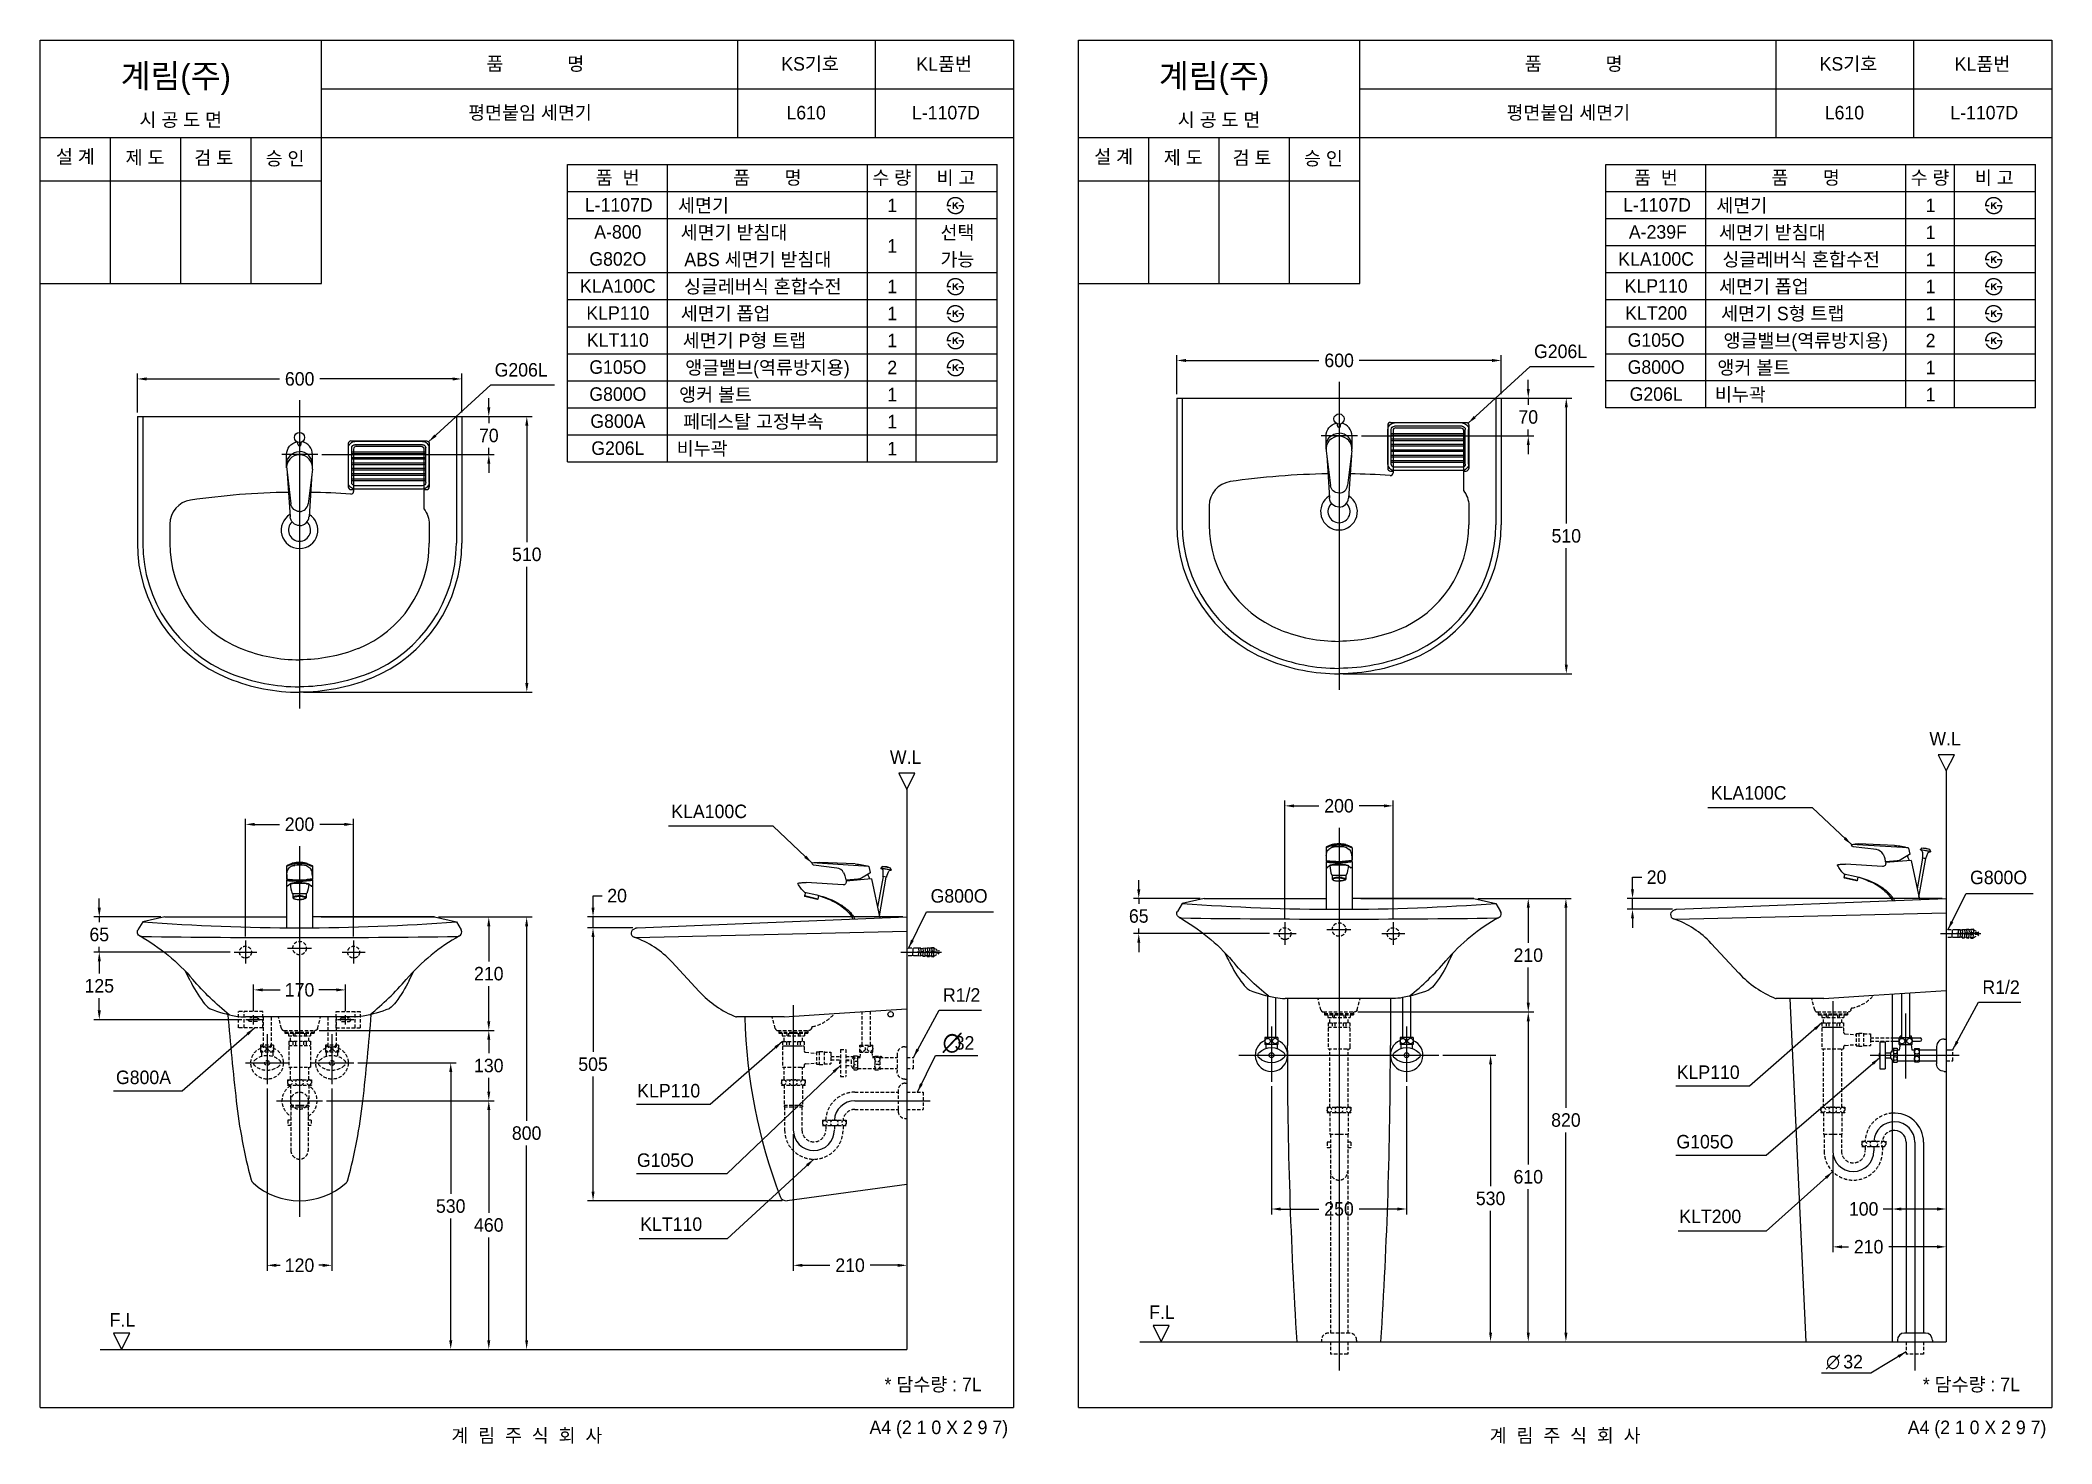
# Model space of a CAD drawing. Header units: millimetres. Extents: x 0 to 3720, y -67 to 2530.
import ezdxf
from ezdxf.enums import TextEntityAlignment as Align
from ezdxf.lldxf.tags import DXFTag

# ---------------------------------------------------------------- set-up
doc = ezdxf.new("R2010")
doc.units = ezdxf.units.MM
doc.linetypes.add('DASHED2', pattern=[9.525, 6.35, -3.175])
for name, color, linetype in [('TEXT', 7, 'Continuous'), ('내부선 및 부속', 4, 'Continuous'), ('도각라인', 7, 'Continuous'), ('외형선', 3, 'Continuous'), ('점선', 6, 'DASHED2'), ('중심선', 1, 'DASHED'), ('치수선', 7, 'Continuous')]:
    doc.layers.add(name, color=color, linetype=linetype)
doc.styles.add('140911', font='HBATANG.TTF')
doc.styles.add('____', font='')
doc.styles.add('타이틀', font='H2GTRM.TTF', dxfattribs={"height": 25})
doc.styles.get('____').set_extended_font_data('굴림')
tags = doc.linetypes.add('DASHDOT', pattern=[70, 31, -13, 13, -13]).pattern_tags.tags
tags[10:11] = [DXFTag(74, 4), DXFTag(75, 0), DXFTag(340, '0'), DXFTag(46, 0.0), DXFTag(50, 0.0), DXFTag(44, 0.0), DXFTag(45, 0.0)]
tags[8:9] = [DXFTag(74, 4), DXFTag(75, 0), DXFTag(340, '0'), DXFTag(46, 0.0), DXFTag(50, 0.0), DXFTag(44, 0.0), DXFTag(45, 0.0)]
tags[6:7] = [DXFTag(74, 4), DXFTag(75, 0), DXFTag(340, '0'), DXFTag(46, 0.0), DXFTag(50, 0.0), DXFTag(44, 0.0), DXFTag(45, 0.0)]
tags[4:5] = [DXFTag(74, 4), DXFTag(75, 0), DXFTag(340, '0'), DXFTag(46, 0.0), DXFTag(50, 0.0), DXFTag(44, 0.0), DXFTag(45, 0.0)]
tags = doc.linetypes.add('DASHED', pattern=[25.72, 12.86, -12.86]).pattern_tags.tags
tags[6:7] = [DXFTag(74, 4), DXFTag(75, 0), DXFTag(340, '0'), DXFTag(46, 0.0), DXFTag(50, 0.0), DXFTag(44, 0.0), DXFTag(45, 0.0)]
tags[4:5] = [DXFTag(74, 4), DXFTag(75, 0), DXFTag(340, '0'), DXFTag(46, 0.0), DXFTag(50, 0.0), DXFTag(44, 0.0), DXFTag(45, 0.0)]
doc.dimstyles.new('MSADIM', dxfattribs={"dimtxt": 33, "dimasz": 17, "dimexe": 10, "dimexo": 7.5, "dimgap": 10, "dimtad": 0, "dimtih": 1, "dimtoh": 1, "dimdec": 0, "dimzin": 1, "dimdsep": 46, "dimtxsty": '____', "dimcen": 11.25, "dimadec": 0, "dimazin": 0, "dimtfac": 1, "dimtdec": 0, "dimtix": 1, "dimtmove": 0, "dimatfit": 3, "dimfxl": 0, "dimtolj": 1, "dimtzin": 1, "dimarcsym": 0})

msp = doc.modelspace()

# ---------------------------------------------------------------- texts
at = {"layer": 'TEXT', "style": '타이틀'}
for s, p in [('품             명', (915.7, 2486.4)), ('KS기호', (1423.8, 2486.3)), ('KL품번', (1671.8, 2486.1)), ('품             명', (2836, 2486.4)), ('KS기호', (3344.2, 2486.3)), ('KL품번', (3592.1, 2486.1)), ('시 공 도 면', (259.9, 2382.7)), ('평면붙임 세면기', (905.8, 2396)), ('L610', (1416.5, 2396)), ('L-1107D', (1675.1, 2396)), ('시 공 도 면', (2180.2, 2382.7)), ('평면붙임 세면기', (2826.1, 2396)), ('L610', (3336.8, 2396)), ('L-1107D', (3595.4, 2396)), ('설 계', (65, 2314.6)), ('제 도', (193.8, 2312.9)), ('검 토', (320.8, 2312.3)), ('승 인', (452.7, 2311.4)), ('설 계', (1985.4, 2314.6)), ('제 도', (2114.1, 2312.9)), ('검 토', (2241.1, 2312.3)), ('승 인', (2373.1, 2311.4)), ('품  번', (1067.9, 2275.7)), ('품       명', (1344.8, 2275.7)), ('수 량', (1574.8, 2275.7)), ('비 고', (1693.6, 2275.7)), ('품  번', (2988.2, 2275.7)), ('품       명', (3265.1, 2275.7)), ('수 량', (3495.1, 2275.7)), ('비 고', (3613.9, 2275.7)), ('L-1107D', (1070, 2225.3)), ('세면기', (1226.7, 2224.4)), ('1', (1575.7, 2224.4)), ('L-1107D', (2990.3, 2225.3)), ('세면기', (3147, 2224.4)), ('1', (3496.1, 2224.4)), ('A-800', (1068.3, 2175.3)), (' 세면기 받침대', (1278.6, 2174.4)), ('1', (1575.7, 2149.4)), ('선택', (1696.3, 2174.4)), ('A-239F', (2991.8, 2175.3)), (' 세면기 받침대', (3198.9, 2174.4)), ('1', (3496.1, 2174.4)), ('G802O', (1068.3, 2125.3)), ('ABS 세면기 받침대', (1327.2, 2124.4)), ('가능', (1696.3, 2124.4)), ('KLA100C', (2988.6, 2125.3)), ('싱글레버식 혼합수전', (3256.7, 2124.4)), ('1', (3496.1, 2124.4)), ('KLA100C', (1068.3, 2075.3)), ('싱글레버식 혼합수전', (1336.4, 2074.4)), ('1', (1575.7, 2074.4)), ('KLP110', (2988.6, 2075.3)), ('세면기 폽업', (3187.9, 2074.4)), ('1', (3496.1, 2074.4)), ('KLP110', (1068.3, 2025.3)), ('세면기 폽업', (1267.6, 2024.4)), ('1', (1575.7, 2024.4)), ('KLT200', (2988.6, 2025.3)), ('세면기 S형 트랩', (3222.8, 2024.4)), ('1', (3496.1, 2024.4)), ('KLT110', (1068.3, 1975.3)), ('세면기 P형 트랩', (1302.4, 1974.4)), ('1', (1575.7, 1974.4)), ('G105O', (2988.6, 1975.3)), ('앵글밸브(역류방지용)', (3265.3, 1974.4)), ('2', (3496.1, 1974.4)), ('G105O', (1068.3, 1925.3)), ('앵글밸브(역류방지용)', (1345, 1924.4)), ('2', (1575.7, 1924.4)), ('G800O', (2988.6, 1925.3)), ('앵커 볼트', (3169.3, 1924.4)), ('1', (3496.1, 1924.4)), ('G800O', (1068.3, 1875.3)), ('앵커 볼트', (1249, 1874.4)), ('1', (1575.7, 1874.4)), ('G206L', (2988.6, 1875.3)), ('비누곽', (3144.4, 1874.4)), ('1', (3496.1, 1874.4)), ('G800A', (1068.3, 1825.3)), ('페데스탈 고정부속', (1319.1, 1824.4)), ('1', (1575.7, 1824.4)), ('G206L', (1068.3, 1775.3)), ('비누곽', (1224.1, 1774.4)), ('1', (1575.7, 1774.4)), ('* 담수량 : 7L', (1651.3, 42.9)), ('* 담수량 : 7L', (3571.6, 42.9)), ('계  림  주  식  회  사', (900, -51.7)), ('계  림  주  식  회  사', (2820.3, -51.7))]:
    msp.add_text(s, height=25, dxfattribs=at).set_placement(p, align=Align.MIDDLE_CENTER)
for p in [(148.7, 2441.8), (2069, 2441.8)]:
    msp.add_text('계림(주)', height=44, dxfattribs=at).set_placement(p)
for s, p in [('W.L', (3523, 1237.8)), ('W.L', (1600.5, 1203.6)), ('F.L', (2074.6, 176.6)), ('F.L', (152.1, 162.4))]:
    msp.add_text(s, height=25, dxfattribs=at).set_placement(p, align=Align.MIDDLE)
for p in [(1790, -36.5), (3710.3, -36.5)]:
    msp.add_text('A4 (2 1 0 X 2 9 7)', height=25, dxfattribs=at).set_placement(p, align=Align.MIDDLE_RIGHT)
at = {"layer": 'TEXT', "char_height": 25, "width": 380.447, "attachment_point": 1, "line_spacing_factor": 0.963855, "style": '타이틀'}
for s, insert in [('\\A1;KLA100C', (3089.7, 1149.9)), ('\\A1;KLA100C', (1167.2, 1115.7)), ('\\A1;G800O', (3569.2, 993.5)), ('\\A1;G800O', (1646.7, 959.3)), ('\\A1;KLP110', (3026.7, 633.1)), ('\\A1;G800A', (140.1, 623.6)), ('\\A1;KLP110', (1104.2, 598.9)), ('\\A1;G105O', (3026.1, 504.6)), ('\\A1;G105O', (1103.6, 470.4)), ('\\A1;KLT110', (1109.7, 352)), ('\\A1;KLT200', (3031.4, 366.3))]:
    msp.add_mtext(s, dxfattribs=dict(at, insert=insert))
at = {"layer": '치수선'}
for s, height, style, p in [('∅', 35, '____', (1668.8, 658.3)), ('32', 25, '타이틀', (1691.3, 662.3)), ('∅', 25, '140911', (3302.8, 72.4)), ('32', 25, '타이틀', (3334.7, 72.5))]:
    msp.add_text(s, height=height, dxfattribs=dict(at, style=style)).set_placement(p)
at = {"layer": '치수선', "linetype": 'Continuous', "char_height": 25, "width": 380.447, "attachment_point": 1, "line_spacing_factor": 0.963855, "style": '타이틀'}
for s, insert in [('\\A1;G206L', (2762.8, 1966.9)), ('\\A1;G206L', (840.4, 1932.7)), ('\\A1;R1/2', (3592, 790.4)), ('\\A1;R1/2', (1669.6, 776))]:
    msp.add_mtext(s, dxfattribs=dict(at, insert=insert))

# ---------------------------------------------------------------- blocks, each defined once
blk = doc.blocks.new('*D1')
at = {"layer": '치수선', "color": 0, "linetype": 'Continuous', "lineweight": -2}
for p, q in [((379.6, 871.7), (379.6, 1089.2)), ((396.6, 1079.2), (442.3, 1079.2)), ((562.6, 1079.2), (516.9, 1079.2)), ((579.6, 871.7), (579.6, 1089.2))]:
    blk.add_line(p, q, dxfattribs=at)
at = {"layer": '치수선', "color": 0, "linetype": 'Continuous'}
for points in [[(396.6, 1082), (396.6, 1076.3), (379.6, 1079.2)], [(562.6, 1082), (562.6, 1076.3), (579.6, 1079.2)]]:
    blk.add_solid(points, dxfattribs=at)
at = {"layer": '치수선', "color": 0, "linetype": 'Continuous', "insert": (479.6, 1079.2), "char_height": 25, "attachment_point": 5, "style": '____'}
blk.add_mtext('\\A1;200', dxfattribs=at)
blk = doc.blocks.new('*D2')
at = {"layer": '치수선', "color": 0, "linetype": 'Continuous', "lineweight": -2}
for p, q in [((109.2, 924.8), (109.2, 941.8)), ((222.8, 907.8), (99.2, 907.8)), ((109.2, 907.8), (109.2, 898.1)), ((351.3, 842.8), (99.2, 842.8)), ((109.2, 842.8), (109.2, 852.5)), ((109.2, 825.8), (109.2, 808.8))]:
    blk.add_line(p, q, dxfattribs=at)
at = {"layer": '치수선', "color": 0, "linetype": 'Continuous'}
for points in [[(106.4, 924.8), (112.1, 924.8), (109.2, 907.8)], [(106.4, 825.8), (112.1, 825.8), (109.2, 842.8)]]:
    blk.add_solid(points, dxfattribs=at)
at = {"layer": '치수선', "color": 0, "linetype": 'Continuous', "insert": (109.2, 875.3), "char_height": 25, "attachment_point": 5, "style": '____'}
blk.add_mtext('\\A1;65', dxfattribs=at)
blk = doc.blocks.new('*D3')
at = {"layer": '치수선', "color": 0, "linetype": 'Continuous', "lineweight": -2}
for p, q in [((351.3, 842.8), (99.2, 842.8)), ((109.2, 825.8), (109.2, 803.1)), ((109.2, 734.8), (109.2, 757.4)), ((372.6, 717.8), (99.2, 717.8))]:
    blk.add_line(p, q, dxfattribs=at)
at = {"layer": '치수선', "color": 0, "linetype": 'Continuous'}
for points in [[(106.4, 825.8), (112.1, 825.8), (109.2, 842.8)], [(106.4, 734.8), (112.1, 734.8), (109.2, 717.8)]]:
    blk.add_solid(points, dxfattribs=at)
at = {"layer": '치수선', "color": 0, "linetype": 'Continuous', "insert": (109.2, 780.3), "char_height": 25, "attachment_point": 5, "style": '____'}
blk.add_mtext('\\A1;125', dxfattribs=at)
blk = doc.blocks.new('*D4')
at = {"layer": '치수선', "color": 0, "linetype": 'Continuous', "lineweight": -2}
for p, q in [((736.4, 907.8), (839.6, 907.8)), ((829.6, 890.8), (829.6, 825.6)), ((829.6, 714.8), (829.6, 779.9)), ((515.7, 697.8), (839.6, 697.8))]:
    blk.add_line(p, q, dxfattribs=at)
at = {"layer": '치수선', "color": 0, "linetype": 'Continuous'}
for points in [[(826.8, 890.8), (832.4, 890.8), (829.6, 907.8)], [(826.8, 714.8), (832.4, 714.8), (829.6, 697.8)]]:
    blk.add_solid(points, dxfattribs=at)
at = {"layer": '치수선', "color": 0, "linetype": 'Continuous', "insert": (829.6, 802.8), "char_height": 25, "attachment_point": 5, "style": '____'}
blk.add_mtext('\\A1;210', dxfattribs=at)
blk = doc.blocks.new('*D5')
at = {"layer": '치수선', "color": 0, "linetype": 'Continuous', "lineweight": -2}
for p, q in [((516.3, 697.8), (839.6, 697.8)), ((829.6, 680.8), (829.6, 655.6)), ((829.6, 584.8), (829.6, 609.9)), ((529.7, 567.8), (839.6, 567.8))]:
    blk.add_line(p, q, dxfattribs=at)
at = {"layer": '치수선', "color": 0, "linetype": 'Continuous'}
for points in [[(826.8, 680.8), (832.4, 680.8), (829.6, 697.8)], [(826.8, 584.8), (832.4, 584.8), (829.6, 567.8)]]:
    blk.add_solid(points, dxfattribs=at)
at = {"layer": '치수선', "color": 0, "linetype": 'Continuous', "insert": (829.6, 632.8), "char_height": 25, "attachment_point": 5, "style": '____'}
blk.add_mtext('\\A1;130', dxfattribs=at)
blk = doc.blocks.new('*D6')
at = {"layer": '치수선', "color": 0, "linetype": 'Continuous', "lineweight": -2}
for p, q in [((529.7, 567.8), (839.6, 567.8)), ((829.6, 550.8), (829.6, 360.6)), ((829.6, 124.8), (829.6, 314.9)), ((807.9, 107.8), (839.6, 107.8))]:
    blk.add_line(p, q, dxfattribs=at)
at = {"layer": '치수선', "color": 0, "linetype": 'Continuous'}
for points in [[(826.8, 550.8), (832.4, 550.8), (829.6, 567.8)], [(826.8, 124.8), (832.4, 124.8), (829.6, 107.8)]]:
    blk.add_solid(points, dxfattribs=at)
at = {"layer": '치수선', "color": 0, "linetype": 'Continuous', "insert": (829.6, 337.8), "char_height": 25, "attachment_point": 5, "style": '____'}
blk.add_mtext('\\A1;460', dxfattribs=at)
blk = doc.blocks.new('*D7')
at = {"layer": '치수선', "color": 0, "linetype": 'Continuous', "lineweight": -2}
for p, q in [((587.5, 637.7), (769.2, 637.7)), ((759.2, 620.7), (759.2, 395.6)), ((759.2, 124.8), (759.2, 349.9)), ((731.3, 107.8), (769.2, 107.8))]:
    blk.add_line(p, q, dxfattribs=at)
at = {"layer": '치수선', "color": 0, "linetype": 'Continuous'}
for points in [[(756.4, 620.7), (762.1, 620.7), (759.2, 637.7)], [(756.4, 124.8), (762.1, 124.8), (759.2, 107.8)]]:
    blk.add_solid(points, dxfattribs=at)
at = {"layer": '치수선', "color": 0, "linetype": 'Continuous', "insert": (759.2, 372.8), "char_height": 25, "attachment_point": 5, "style": '____'}
blk.add_mtext('\\A1;530', dxfattribs=at)
blk = doc.blocks.new('*D8')
at = {"layer": '치수선', "color": 0, "linetype": 'Continuous', "lineweight": -2}
for p, q in [((736.4, 907.8), (909.6, 907.8)), ((899.6, 890.8), (899.6, 530.6)), ((899.6, 124.8), (899.6, 485)), ((899.1, 107.8), (909.6, 107.8))]:
    blk.add_line(p, q, dxfattribs=at)
at = {"layer": '치수선', "color": 0, "linetype": 'Continuous'}
for points in [[(896.8, 890.8), (902.4, 890.8), (899.6, 907.8)], [(896.8, 124.8), (902.4, 124.8), (899.6, 107.8)]]:
    blk.add_solid(points, dxfattribs=at)
at = {"layer": '치수선', "color": 0, "linetype": 'Continuous', "insert": (899.6, 507.8), "char_height": 25, "attachment_point": 5, "style": '____'}
blk.add_mtext('\\A1;800', dxfattribs=at)
blk = doc.blocks.new('*D9')
at = {"layer": '치수선', "color": 0, "linetype": 'Continuous', "lineweight": -2}
for p, q in [((419.6, 590.7), (419.6, 253.3)), ((539.6, 590.7), (539.6, 253.3)), ((436.6, 263.3), (443.7, 263.3)), ((522.6, 263.3), (515.5, 263.3))]:
    blk.add_line(p, q, dxfattribs=at)
at = {"layer": '치수선', "color": 0, "linetype": 'Continuous'}
for points in [[(436.6, 266.1), (436.6, 260.4), (419.6, 263.3)], [(522.6, 266.1), (522.6, 260.4), (539.6, 263.3)]]:
    blk.add_solid(points, dxfattribs=at)
at = {"layer": '치수선', "color": 0, "linetype": 'Continuous', "insert": (479.6, 263.3), "char_height": 25, "attachment_point": 5, "style": '____'}
blk.add_mtext('\\A1;120', dxfattribs=at)
blk = doc.blocks.new('*D10')
at = {"layer": '치수선', "color": 0, "linetype": 'Continuous', "lineweight": -2}
for p, q in [((394.6, 733.8), (394.6, 782.9)), ((564.6, 733.8), (564.6, 782.9)), ((411.6, 772.9), (443.7, 772.9)), ((547.6, 772.9), (515.5, 772.9))]:
    blk.add_line(p, q, dxfattribs=at)
at = {"layer": '치수선', "color": 0, "linetype": 'Continuous'}
for points in [[(411.6, 775.7), (411.6, 770.1), (394.6, 772.9)], [(547.6, 775.7), (547.6, 770.1), (564.6, 772.9)]]:
    blk.add_solid(points, dxfattribs=at)
at = {"layer": '치수선', "color": 0, "linetype": 'Continuous', "insert": (479.6, 772.9), "char_height": 25, "attachment_point": 5, "style": '____'}
blk.add_mtext('\\A1;170', dxfattribs=at)
blk = doc.blocks.new('*D11')
at = {"layer": '치수선', "color": 0, "linetype": 'Continuous', "lineweight": -2}
for p, q in [((1022.4, 924.8), (1022.4, 947.2)), ((1022.4, 947.2), (1039.4, 947.2)), ((1595.3, 907.8), (1012.4, 907.8)), ((1022.4, 887.8), (1022.4, 907.8)), ((1096.3, 887.8), (1012.4, 887.8)), ((1022.4, 870.8), (1022.4, 853.8))]:
    blk.add_line(p, q, dxfattribs=at)
at = {"layer": '치수선', "color": 0, "linetype": 'Continuous'}
for points in [[(1019.6, 924.8), (1025.2, 924.8), (1022.4, 907.8)], [(1019.6, 870.8), (1025.2, 870.8), (1022.4, 887.8)]]:
    blk.add_solid(points, dxfattribs=at)
at = {"layer": '치수선', "color": 0, "linetype": 'Continuous', "insert": (1066.9, 947.2), "char_height": 25, "attachment_point": 5, "style": '____'}
blk.add_mtext('\\A1;20', dxfattribs=at)
blk = doc.blocks.new('*D12')
at = {"layer": '치수선', "color": 0, "linetype": 'Continuous', "lineweight": -2}
for p, q in [((1096.3, 887.8), (1012.4, 887.8)), ((1022.4, 870.8), (1022.4, 658.1)), ((1022.4, 399.8), (1022.4, 612.5)), ((1372.3, 382.8), (1012.4, 382.8))]:
    blk.add_line(p, q, dxfattribs=at)
at = {"layer": '치수선', "color": 0, "linetype": 'Continuous'}
for points in [[(1019.6, 870.8), (1025.2, 870.8), (1022.4, 887.8)], [(1019.6, 399.8), (1025.2, 399.8), (1022.4, 382.8)]]:
    blk.add_solid(points, dxfattribs=at)
at = {"layer": '치수선', "color": 0, "linetype": 'Continuous', "insert": (1022.4, 635.3), "char_height": 25, "attachment_point": 5, "style": '____'}
blk.add_mtext('\\A1;505', dxfattribs=at)
blk = doc.blocks.new('*D13')
at = {"layer": '치수선', "color": 0, "linetype": 'Continuous', "lineweight": -2}
for p, q in [((1392.8, 506.2), (1392.8, 253.3)), ((1409.8, 263.3), (1460.5, 263.3)), ((1585.8, 263.3), (1535.1, 263.3)), ((1602.8, 273.1), (1602.8, 253.3))]:
    blk.add_line(p, q, dxfattribs=at)
at = {"layer": '치수선', "color": 0, "linetype": 'Continuous'}
for points in [[(1409.8, 266.1), (1409.8, 260.4), (1392.8, 263.3)], [(1585.8, 266.1), (1585.8, 260.4), (1602.8, 263.3)]]:
    blk.add_solid(points, dxfattribs=at)
at = {"layer": '치수선', "color": 0, "linetype": 'Continuous', "insert": (1497.8, 263.3), "char_height": 25, "attachment_point": 5, "style": '____'}
blk.add_mtext('\\A1;210', dxfattribs=at)
blk = doc.blocks.new('*D28')
at = {"layer": '치수선', "color": 0, "linetype": 'Continuous', "lineweight": -2}
for p, q in [((829.6, 1850.6), (829.6, 1867.6)), ((747.1, 1833.6), (839.6, 1833.6)), ((829.6, 1833.6), (829.6, 1821.4)), ((521.1, 1763.6), (839.6, 1763.6)), ((829.6, 1763.6), (829.6, 1775.7)), ((829.6, 1746.6), (829.6, 1729.6))]:
    blk.add_line(p, q, dxfattribs=at)
at = {"layer": '치수선', "color": 0, "linetype": 'Continuous'}
for points in [[(826.8, 1850.6), (832.4, 1850.6), (829.6, 1833.6)], [(826.8, 1746.6), (832.4, 1746.6), (829.6, 1763.6)]]:
    blk.add_solid(points, dxfattribs=at)
at = {"layer": '치수선', "color": 0, "linetype": 'Continuous', "insert": (829.6, 1798.6), "char_height": 25, "attachment_point": 5, "style": '____'}
blk.add_mtext('\\A1;70', dxfattribs=at)
blk = doc.blocks.new('*D29')
at = {"layer": '치수선', "color": 0, "linetype": 'Continuous', "lineweight": -2}
for p, q in [((747.1, 1833.6), (909.9, 1833.6)), ((899.9, 1816.6), (899.9, 1601.4)), ((899.9, 1340.6), (899.9, 1555.7)), ((487.1, 1323.6), (909.9, 1323.6))]:
    blk.add_line(p, q, dxfattribs=at)
at = {"layer": '치수선', "color": 0, "linetype": 'Continuous'}
for points in [[(897.1, 1816.6), (902.8, 1816.6), (899.9, 1833.6)], [(897.1, 1340.6), (902.8, 1340.6), (899.9, 1323.6)]]:
    blk.add_solid(points, dxfattribs=at)
at = {"layer": '치수선', "color": 0, "linetype": 'Continuous', "insert": (899.9, 1578.6), "char_height": 25, "attachment_point": 5, "style": '____'}
blk.add_mtext('\\A1;510', dxfattribs=at)
blk = doc.blocks.new('*D30')
at = {"layer": '치수선', "color": 0, "linetype": 'Continuous', "lineweight": -2}
for p, q in [((179.6, 1841.1), (179.6, 1913.3)), ((196.6, 1903.3), (442.5, 1903.3)), ((762.6, 1903.3), (517.1, 1903.3)), ((779.6, 1841.1), (779.6, 1913.3))]:
    blk.add_line(p, q, dxfattribs=at)
at = {"layer": '치수선', "color": 0, "linetype": 'Continuous'}
for points in [[(196.6, 1906.1), (196.6, 1900.4), (179.6, 1903.3)], [(762.6, 1906.1), (762.6, 1900.4), (779.6, 1903.3)]]:
    blk.add_solid(points, dxfattribs=at)
at = {"layer": '치수선', "color": 0, "linetype": 'Continuous', "insert": (479.8, 1903.3), "char_height": 25, "attachment_point": 5, "style": '____'}
blk.add_mtext('\\A1;600', dxfattribs=at)
blk = doc.blocks.new('*D34')
at = {"layer": '치수선', "color": 0, "linetype": 'Continuous', "lineweight": -2}
for p, q in [((2302.1, 905.9), (2302.1, 1123.4)), ((2502.1, 905.9), (2502.1, 1123.4)), ((2319.1, 1113.4), (2364.8, 1113.4)), ((2485.1, 1113.4), (2439.4, 1113.4))]:
    blk.add_line(p, q, dxfattribs=at)
at = {"layer": '치수선', "color": 0, "linetype": 'Continuous'}
for points in [[(2319.1, 1116.2), (2319.1, 1110.5), (2302.1, 1113.4)], [(2485.1, 1116.2), (2485.1, 1110.5), (2502.1, 1113.4)]]:
    blk.add_solid(points, dxfattribs=at)
at = {"layer": '치수선', "color": 0, "linetype": 'Continuous', "insert": (2402.1, 1113.4), "char_height": 25, "attachment_point": 5, "style": '____'}
blk.add_mtext('\\A1;200', dxfattribs=at)
blk = doc.blocks.new('*D35')
at = {"layer": '치수선', "color": 0, "linetype": 'Continuous', "lineweight": -2}
for p, q in [((2031.7, 959), (2031.7, 976)), ((2145.3, 942), (2021.7, 942)), ((2031.7, 942), (2031.7, 932.3)), ((2273.7, 877), (2021.7, 877)), ((2031.7, 877), (2031.7, 886.7)), ((2031.7, 860), (2031.7, 843))]:
    blk.add_line(p, q, dxfattribs=at)
at = {"layer": '치수선', "color": 0, "linetype": 'Continuous'}
for points in [[(2028.9, 959), (2034.6, 959), (2031.7, 942)], [(2028.9, 860), (2034.6, 860), (2031.7, 877)]]:
    blk.add_solid(points, dxfattribs=at)
at = {"layer": '치수선', "color": 0, "linetype": 'Continuous', "insert": (2031.7, 909.5), "char_height": 25, "attachment_point": 5, "style": '____'}
blk.add_mtext('\\A1;65', dxfattribs=at)
blk = doc.blocks.new('*D36')
at = {"layer": '치수선', "color": 0, "linetype": 'Continuous', "lineweight": -2}
for p, q in [((2658.9, 942), (2762.1, 942)), ((2752.1, 925), (2752.1, 859.8)), ((2752.1, 749), (2752.1, 814.1)), ((2438.2, 732), (2762.1, 732))]:
    blk.add_line(p, q, dxfattribs=at)
at = {"layer": '치수선', "color": 0, "linetype": 'Continuous'}
for points in [[(2749.3, 925), (2754.9, 925), (2752.1, 942)], [(2749.3, 749), (2754.9, 749), (2752.1, 732)]]:
    blk.add_solid(points, dxfattribs=at)
at = {"layer": '치수선', "color": 0, "linetype": 'Continuous', "insert": (2752.1, 837), "char_height": 25, "attachment_point": 5, "style": '____'}
blk.add_mtext('\\A1;210', dxfattribs=at)
blk = doc.blocks.new('*D37')
at = {"layer": '치수선', "color": 0, "linetype": 'Continuous', "lineweight": -2}
for p, q in [((2944.9, 959), (2944.9, 981.4)), ((2944.9, 981.4), (2961.9, 981.4)), ((3517.8, 942), (2934.9, 942)), ((2944.9, 922), (2944.9, 942)), ((3018.8, 922), (2934.9, 922)), ((2944.9, 905), (2944.9, 888))]:
    blk.add_line(p, q, dxfattribs=at)
at = {"layer": '치수선', "color": 0, "linetype": 'Continuous'}
for points in [[(2942.1, 959), (2947.7, 959), (2944.9, 942)], [(2942.1, 905), (2947.7, 905), (2944.9, 922)]]:
    blk.add_solid(points, dxfattribs=at)
at = {"layer": '치수선', "color": 0, "linetype": 'Continuous', "insert": (2989.4, 981.4), "char_height": 25, "attachment_point": 5, "style": '____'}
blk.add_mtext('\\A1;20', dxfattribs=at)
blk = doc.blocks.new('*D38')
at = {"layer": '치수선', "color": 0, "linetype": 'Continuous', "lineweight": -2}
for p, q in [((3315.3, 467.4), (3315.3, 287.5)), ((3525.3, 307.3), (3525.3, 287.5)), ((3332.3, 297.5), (3344.3, 297.5)), ((3508.3, 297.5), (3418.9, 297.5))]:
    blk.add_line(p, q, dxfattribs=at)
at = {"layer": '치수선', "color": 0, "linetype": 'Continuous'}
for points in [[(3332.3, 300.3), (3332.3, 294.6), (3315.3, 297.5)], [(3508.3, 300.3), (3508.3, 294.6), (3525.3, 297.5)]]:
    blk.add_solid(points, dxfattribs=at)
at = {"layer": '치수선', "color": 0, "linetype": 'Continuous', "insert": (3381.6, 297.5), "char_height": 25, "attachment_point": 5, "style": '____'}
blk.add_mtext('\\A1;210', dxfattribs=at)
blk = doc.blocks.new('*D31')
at = {"layer": '치수선', "color": 0, "linetype": 'Continuous', "lineweight": -2}
for p, q in [((2436.6, 732), (2762.1, 732)), ((2752.1, 715), (2752.1, 449.8)), ((2752.1, 139), (2752.1, 404.1)), ((2487.1, 122), (2762.1, 122))]:
    blk.add_line(p, q, dxfattribs=at)
at = {"layer": '치수선', "color": 0, "linetype": 'Continuous'}
for points in [[(2749.3, 715), (2754.9, 715), (2752.1, 732)], [(2749.3, 139), (2754.9, 139), (2752.1, 122)]]:
    blk.add_solid(points, dxfattribs=at)
at = {"layer": '치수선', "color": 0, "linetype": 'Continuous', "insert": (2752.1, 427), "char_height": 25, "attachment_point": 5, "style": '____'}
blk.add_mtext('\\A1;610', dxfattribs=at)
blk = doc.blocks.new('*D32')
at = {"layer": '치수선', "color": 0, "linetype": 'Continuous', "lineweight": -2}
for p, q in [((2594.4, 652), (2692.4, 652)), ((2682.4, 635), (2682.4, 409.8)), ((2682.4, 139), (2682.4, 364.2)), ((2669.8, 122), (2692.4, 122))]:
    blk.add_line(p, q, dxfattribs=at)
at = {"layer": '치수선', "color": 0, "linetype": 'Continuous'}
for points in [[(2679.6, 635), (2685.2, 635), (2682.4, 652)], [(2679.6, 139), (2685.2, 139), (2682.4, 122)]]:
    blk.add_solid(points, dxfattribs=at)
at = {"layer": '치수선', "color": 0, "linetype": 'Continuous', "insert": (2682.4, 387), "char_height": 25, "attachment_point": 5, "style": '____'}
blk.add_mtext('\\A1;530', dxfattribs=at)
blk = doc.blocks.new('*D33')
at = {"layer": '치수선', "color": 0, "linetype": 'Continuous', "lineweight": -2}
for p, q in [((2658.9, 942), (2831.7, 942)), ((2821.7, 925), (2821.7, 554.8)), ((2821.7, 139), (2821.7, 509.2)), ((2823.7, 122), (2831.7, 122))]:
    blk.add_line(p, q, dxfattribs=at)
at = {"layer": '치수선', "color": 0, "linetype": 'Continuous'}
for points in [[(2818.9, 925), (2824.6, 925), (2821.7, 942)], [(2818.9, 139), (2824.6, 139), (2821.7, 122)]]:
    blk.add_solid(points, dxfattribs=at)
at = {"layer": '치수선', "color": 0, "linetype": 'Continuous', "insert": (2821.7, 532), "char_height": 25, "attachment_point": 5, "style": '____'}
blk.add_mtext('\\A1;820', dxfattribs=at)
blk = doc.blocks.new('*D42')
at = {"layer": '치수선', "color": 0, "linetype": 'Continuous', "lineweight": -2}
for p, q in [((3425.3, 374.6), (3425.3, 357.5)), ((3425.3, 367.5), (3408.3, 367.5)), ((3508.3, 367.5), (3442.3, 367.5)), ((3525.3, 369.4), (3525.3, 357.5))]:
    blk.add_line(p, q, dxfattribs=at)
at = {"layer": '치수선', "color": 0, "linetype": 'Continuous'}
for points in [[(3442.3, 370.3), (3442.3, 364.6), (3425.3, 367.5)], [(3508.3, 370.3), (3508.3, 364.6), (3525.3, 367.5)]]:
    blk.add_solid(points, dxfattribs=at)
at = {"layer": '치수선', "color": 0, "linetype": 'Continuous', "insert": (3372.4, 367.5), "char_height": 25, "attachment_point": 5, "style": '____'}
blk.add_mtext('\\A1;100', dxfattribs=at)
blk = doc.blocks.new('*D43')
at = {"layer": '치수선', "color": 0, "linetype": 'Continuous', "lineweight": -2}
for p, q in [((2277.1, 595), (2277.1, 357.5)), ((2527.1, 595), (2527.1, 357.5)), ((2294.1, 367.5), (2364.8, 367.5)), ((2510.1, 367.5), (2439.4, 367.5))]:
    blk.add_line(p, q, dxfattribs=at)
at = {"layer": '치수선', "color": 0, "linetype": 'Continuous'}
for points in [[(2294.1, 370.3), (2294.1, 364.6), (2277.1, 367.5)], [(2510.1, 370.3), (2510.1, 364.6), (2527.1, 367.5)]]:
    blk.add_solid(points, dxfattribs=at)
at = {"layer": '치수선', "color": 0, "linetype": 'Continuous', "insert": (2402.1, 367.5), "char_height": 25, "attachment_point": 5, "style": '____'}
blk.add_mtext('\\A1;250', dxfattribs=at)
blk = doc.blocks.new('*D39')
at = {"layer": '치수선', "color": 0, "linetype": 'Continuous', "lineweight": -2}
for p, q in [((2752.1, 1884.8), (2752.1, 1901.8)), ((2669.6, 1867.8), (2762.1, 1867.8)), ((2752.1, 1867.8), (2752.1, 1855.6)), ((2443.6, 1797.8), (2762.1, 1797.8)), ((2752.1, 1797.8), (2752.1, 1809.9)), ((2752.1, 1780.8), (2752.1, 1763.8))]:
    blk.add_line(p, q, dxfattribs=at)
at = {"layer": '치수선', "color": 0, "linetype": 'Continuous'}
for points in [[(2749.3, 1884.8), (2754.9, 1884.8), (2752.1, 1867.8)], [(2749.3, 1780.8), (2754.9, 1780.8), (2752.1, 1797.8)]]:
    blk.add_solid(points, dxfattribs=at)
at = {"layer": '치수선', "color": 0, "linetype": 'Continuous', "insert": (2752.1, 1832.8), "char_height": 25, "attachment_point": 5, "style": '____'}
blk.add_mtext('\\A1;70', dxfattribs=at)
blk = doc.blocks.new('*D40')
at = {"layer": '치수선', "color": 0, "linetype": 'Continuous', "lineweight": -2}
for p, q in [((2669.6, 1867.8), (2832.4, 1867.8)), ((2822.4, 1850.8), (2822.4, 1635.6)), ((2822.4, 1374.8), (2822.4, 1589.9)), ((2409.6, 1357.8), (2832.4, 1357.8))]:
    blk.add_line(p, q, dxfattribs=at)
at = {"layer": '치수선', "color": 0, "linetype": 'Continuous'}
for points in [[(2819.6, 1850.8), (2825.3, 1850.8), (2822.4, 1867.8)], [(2819.6, 1374.8), (2825.3, 1374.8), (2822.4, 1357.8)]]:
    blk.add_solid(points, dxfattribs=at)
at = {"layer": '치수선', "color": 0, "linetype": 'Continuous', "insert": (2822.4, 1612.8), "char_height": 25, "attachment_point": 5, "style": '____'}
blk.add_mtext('\\A1;510', dxfattribs=at)
blk = doc.blocks.new('*D41')
at = {"layer": '치수선', "color": 0, "linetype": 'Continuous', "lineweight": -2}
for p, q in [((2102.1, 1875.3), (2102.1, 1947.5)), ((2119.1, 1937.5), (2365, 1937.5)), ((2685.1, 1937.5), (2439.6, 1937.5)), ((2702.1, 1875.3), (2702.1, 1947.5))]:
    blk.add_line(p, q, dxfattribs=at)
at = {"layer": '치수선', "color": 0, "linetype": 'Continuous'}
for points in [[(2119.1, 1940.3), (2119.1, 1934.6), (2102.1, 1937.5)], [(2685.1, 1940.3), (2685.1, 1934.6), (2702.1, 1937.5)]]:
    blk.add_solid(points, dxfattribs=at)
at = {"layer": '치수선', "color": 0, "linetype": 'Continuous', "insert": (2402.3, 1937.5), "char_height": 25, "attachment_point": 5, "style": '____'}
blk.add_mtext('\\A1;600', dxfattribs=at)

# ---------------------------------------------------------------- dimensions: what is measured, and where the dimension line sits
at = {"layer": '치수선', "linetype": 'Continuous'}
for base, p1, p2, picture, middle in [((2702.1, 1937.5), (2102.1, 1867.8), (2702.1, 1867.8), '*D41', (2402.3, 1937.5)), ((779.6, 1903.3), (179.6, 1833.6), (779.6, 1833.6), '*D30', (479.8, 1903.3)), ((2502.1, 1113.4), (2302.1, 898.4), (2502.1, 898.4), '*D34', (2402.1, 1113.4)), ((579.6, 1079.2), (379.6, 864.2), (579.6, 864.2), '*D1', (479.6, 1079.2)), ((564.6, 772.9), (394.6, 726.3), (564.6, 726.3), '*D10', (479.6, 772.9)), ((539.6, 263.3), (419.6, 598.2), (539.6, 598.2), '*D9', (479.6, 263.3)), ((3525.3, 297.5), (3315.3, 474.9), (3525.3, 314.8), '*D38', (3381.6, 297.5)), ((3525.3, 367.5), (3425.3, 382.1), (3525.3, 376.9), '*D42', (3372.4, 367.5))]:
    dim = msp.add_linear_dim(base=base, p1=p1, p2=p2, dimstyle='MSADIM', override={"dimtxt": 25}, dxfattribs=at)
    dim.commit()
    dim.dimension.update_dxf_attribs({"geometry": picture, "text_midpoint": middle, "dimtype": 160})
for base, p1, p2, picture, middle in [((2752.1, 1867.8), (2436.1, 1797.8), (2662.1, 1867.8), '*D39', (2752.1, 1832.8)), ((829.6, 1833.6), (513.6, 1763.6), (739.6, 1833.6), '*D28', (829.6, 1798.6)), ((2822.4, 1357.8), (2662.1, 1867.8), (2402.1, 1357.8), '*D40', (2822.4, 1612.8)), ((899.9, 1323.6), (739.6, 1833.6), (479.6, 1323.6), '*D29', (899.9, 1578.6)), ((2031.7, 942), (2281.2, 877), (2152.8, 942), '*D35', (2031.7, 909.5)), ((2944.9, 922), (3525.3, 942), (3026.3, 922), '*D37', (2989.4, 981.4)), ((109.2, 907.8), (358.8, 842.8), (230.3, 907.8), '*D2', (109.2, 875.3)), ((1022.4, 887.8), (1602.8, 907.8), (1103.8, 887.8), '*D11', (1066.9, 947.2)), ((2821.7, 122), (2651.4, 942), (2816.2, 122), '*D33', (2821.7, 532)), ((899.6, 107.8), (728.9, 907.8), (891.6, 107.8), '*D8', (899.6, 507.8)), ((759.2, 107.8), (580, 637.7), (723.8, 107.8), '*D7', (759.2, 372.8)), ((2682.4, 122), (2586.9, 652), (2662.3, 122), '*D32', (2682.4, 387))]:
    dim = msp.add_linear_dim(base=base, p1=p1, p2=p2, angle=90, dimstyle='MSADIM', override={"dimtxt": 25}, dxfattribs=at)
    dim.commit()
    dim.dimension.update_dxf_attribs({"geometry": picture, "text_midpoint": middle, "dimtype": 160})
for base, p1, p2, picture, middle in [((2752.1, 732), (2651.4, 942), (2430.7, 732), '*D36', (2752.1, 837)), ((829.6, 697.8), (728.9, 907.8), (508.2, 697.8), '*D4', (829.6, 802.8)), ((1022.4, 382.8), (1103.8, 887.8), (1379.8, 382.8), '*D12', (1022.4, 635.3)), ((109.2, 717.8), (358.8, 842.8), (380.1, 717.8), '*D3', (109.2, 780.3)), ((2752.1, 122), (2429.1, 732), (2479.6, 122), '*D31', (2752.1, 427)), ((829.6, 697.8), (522.2, 567.8), (508.8, 697.8), '*D5', (829.6, 632.8)), ((829.6, 107.8), (522.2, 567.8), (800.4, 107.8), '*D6', (829.6, 337.8))]:
    dim = msp.add_linear_dim(base=base, p1=p1, p2=p2, angle=90, dimstyle='MSADIM', override={"dimtxt": 25}, dxfattribs=at)
    dim.commit()
    dim.dimension.update_dxf_attribs({"geometry": picture, "text_midpoint": middle})
for base, p1, p2, picture, middle in [((2527.1, 367.5), (2277.1, 602.5), (2527.1, 602.5), '*D43', (2402.1, 367.5)), ((1602.8, 263.3), (1392.8, 513.7), (1602.8, 280.6), '*D13', (1497.8, 263.3))]:
    dim = msp.add_linear_dim(base=base, p1=p1, p2=p2, dimstyle='MSADIM', override={"dimtxt": 25}, dxfattribs=at)
    dim.commit()
    dim.dimension.update_dxf_attribs({"geometry": picture, "text_midpoint": middle})

# ---------------------------------------------------------------- hatches: boundary and pattern name
at = {"layer": 'TEXT'}
for points in [[(1676.6, 2222.8), (1676.6, 2223.2), (1676.6, 2223.6), (1676.5, 2224), (1676.6, 2224.4), (1676.6, 2224.8), (1676.6, 2225.2), (1676.6, 2225.6), (1676.7, 2226), (1676.7, 2226.4), (1676.8, 2226.8), (1676.8, 2227.2), (1676.9, 2227.6), (1677, 2228), (1677.1, 2228.4), (1677.2, 2228.8), (1677.3, 2229.1), (1677.4, 2229.5), (1677.5, 2229.9), (1677.7, 2230.3), (1677.8, 2230.6), (1678, 2231), (1678.1, 2231.4), (1678.3, 2231.7), (1678.5, 2232.1), (1678.7, 2232.4), (1678.9, 2232.7), (1679.1, 2233.1), (1679.3, 2233.4), (1679.5, 2233.7), (1679.7, 2234), (1680, 2234.3), (1680.5, 2234.9), (1680.8, 2235.2), (1681, 2235.5), (1681.3, 2235.8), (1681.6, 2236.1), (1681.9, 2236.4), (1682.2, 2236.6), (1682.5, 2236.9), (1682.8, 2237.1), (1683.2, 2237.4), (1683.5, 2237.6), (1683.8, 2237.8), (1684.2, 2238), (1684.5, 2238.2), (1684.9, 2238.4), (1685.2, 2238.6), (1685.7, 2238.7), (1686.1, 2238.9), (1686.5, 2239.1), (1686.9, 2239.2), (1687.3, 2239.4), (1687.8, 2239.5), (1688.2, 2239.6), (1688.6, 2239.7), (1689.1, 2239.8), (1689.5, 2239.9), (1690, 2239.9), (1690.5, 2240), (1691, 2240), (1691.4, 2240.1), (1691.9, 2240.1), (1692.4, 2240.1), (1693.2, 2240.1), (1693.6, 2240.1), (1693.9, 2240), (1694.3, 2240), (1694.7, 2240), (1695, 2239.9), (1695.4, 2239.9), (1695.7, 2239.8), (1696.1, 2239.7), (1696.4, 2239.7), (1696.8, 2239.6), (1697.1, 2239.5), (1697.4, 2239.4), (1697.8, 2239.3), (1698.1, 2239.2), (1698.4, 2239.1), (1698.7, 2239), (1699, 2238.9), (1699.4, 2238.7), (1699.7, 2238.6), (1700, 2238.5), (1700.3, 2238.3), (1700.6, 2238.2), (1700.8, 2238), (1701.1, 2237.8), (1701.4, 2237.7), (1701.7, 2237.5), (1702, 2237.3), (1702.2, 2237.1), (1702.5, 2236.9), (1702.8, 2236.7), (1703.2, 2236.4), (1703.6, 2236), (1704, 2235.6), (1704.4, 2235.2), (1704.8, 2234.8), (1705.1, 2234.4), (1705.5, 2234), (1705.8, 2233.6), (1706.1, 2233.1), (1706.4, 2232.6), (1706.7, 2232.2), (1707, 2231.7), (1707.3, 2231.1), (1707.5, 2230.6), (1707.8, 2230.1), (1708, 2229.5), (1708, 2229.5), (1704.9, 2229.5), (1704.9, 2229.5), (1704.8, 2229.7), (1704.8, 2229.9), (1704.7, 2230.1), (1704.6, 2230.2), (1704.6, 2230.4), (1704.5, 2230.6), (1704.4, 2230.7), (1704.3, 2230.9), (1704.2, 2231.1), (1704.1, 2231.2), (1704, 2231.4), (1703.9, 2231.6), (1703.8, 2231.7), (1703.7, 2231.9), (1703.6, 2232.1), (1703.5, 2232.2), (1703.3, 2232.4), (1703.2, 2232.6), (1702.9, 2232.9), (1702.7, 2233.2), (1702.4, 2233.5), (1702.1, 2233.8), (1701.7, 2234.1), (1701.4, 2234.4), (1701, 2234.7), (1700.8, 2234.9), (1700.6, 2235.1), (1700.3, 2235.2), (1700.1, 2235.4), (1699.9, 2235.5), (1699.6, 2235.7), (1699.4, 2235.8), (1699.1, 2236), (1698.9, 2236.1), (1698.6, 2236.2), (1698.4, 2236.4), (1698.1, 2236.5), (1697.9, 2236.6), (1697.6, 2236.7), (1697.4, 2236.8), (1697.1, 2236.9), (1696.8, 2237), (1696.6, 2237), (1696.3, 2237.1), (1696.1, 2237.2), (1695.8, 2237.3), (1695.5, 2237.3), (1695.2, 2237.4), (1695, 2237.4), (1694.7, 2237.5), (1694.4, 2237.5), (1694.1, 2237.5), (1693.8, 2237.6), (1693.6, 2237.6), (1693.3, 2237.6), (1693, 2237.6), (1692.7, 2237.6), (1692.3, 2237.6), (1692, 2237.6), (1691.7, 2237.6), (1691.3, 2237.5), (1691, 2237.5), (1690.7, 2237.5), (1690.3, 2237.4), (1690, 2237.4), (1689.7, 2237.3), (1689.4, 2237.3), (1689.1, 2237.2), (1688.8, 2237.1), (1688.5, 2237), (1688.2, 2237), (1687.9, 2236.9), (1687.6, 2236.8), (1687.3, 2236.7), (1687, 2236.5), (1686.7, 2236.4), (1686.5, 2236.3), (1686.2, 2236.2), (1685.9, 2236), (1685.6, 2235.9), (1685.4, 2235.7), (1685.1, 2235.6), (1684.9, 2235.4), (1684.6, 2235.2), (1684.4, 2235), (1684.1, 2234.9), (1683.9, 2234.7), (1683.7, 2234.5), (1683.4, 2234.3), (1683.2, 2234), (1683, 2233.8), (1682.7, 2233.6), (1682.5, 2233.4), (1682.3, 2233.1), (1682.1, 2232.9), (1681.9, 2232.6), (1681.7, 2232.4), (1681.6, 2232.1), (1681.4, 2231.9), (1681.2, 2231.6), (1681.1, 2231.4), (1680.9, 2231.1), (1680.8, 2230.8), (1680.6, 2230.5), (1680.5, 2230.3), (1680.4, 2230), (1680.3, 2229.7), (1680.2, 2229.4), (1680, 2229.1), (1680, 2228.8), (1679.9, 2228.5), (1679.8, 2228.2), (1679.7, 2227.8), (1679.6, 2227.5), (1679.6, 2227.2), (1679.5, 2226.9), (1679.5, 2226.5), (1679.4, 2226.2), (1679.4, 2225.8), (1679.4, 2225.5), (1679.3, 2225.1), (1679.3, 2225.1), (1684.5, 2225.1), (1684.5, 2225.1), (1684.5, 2225.1), (1684.5, 2222.8), (1684.5, 2222.8), (1684.5, 2222.8), (1676.6, 2222.8)], [(3596.9, 2222.8), (3596.9, 2223.2), (3596.9, 2223.6), (3596.9, 2224), (3596.9, 2224.4), (3596.9, 2224.8), (3596.9, 2225.2), (3596.9, 2225.6), (3597, 2226), (3597, 2226.4), (3597.1, 2226.8), (3597.1, 2227.2), (3597.2, 2227.6), (3597.3, 2228), (3597.4, 2228.4), (3597.5, 2228.8), (3597.6, 2229.1), (3597.7, 2229.5), (3597.9, 2229.9), (3598, 2230.3), (3598.1, 2230.6), (3598.3, 2231), (3598.5, 2231.4), (3598.6, 2231.7), (3598.8, 2232.1), (3599, 2232.4), (3599.2, 2232.7), (3599.4, 2233.1), (3599.6, 2233.4), (3599.8, 2233.7), (3600.1, 2234), (3600.3, 2234.3), (3600.8, 2234.9), (3601.1, 2235.2), (3601.3, 2235.5), (3601.6, 2235.8), (3601.9, 2236.1), (3602.2, 2236.4), (3602.5, 2236.6), (3602.8, 2236.9), (3603.1, 2237.1), (3603.5, 2237.4), (3603.8, 2237.6), (3604.1, 2237.8), (3604.5, 2238), (3604.8, 2238.2), (3605.2, 2238.4), (3605.6, 2238.6), (3606, 2238.7), (3606.4, 2238.9), (3606.8, 2239.1), (3607.2, 2239.2), (3607.6, 2239.4), (3608.1, 2239.5), (3608.5, 2239.6), (3609, 2239.7), (3609.4, 2239.8), (3609.9, 2239.9), (3610.3, 2239.9), (3610.8, 2240), (3611.3, 2240), (3611.7, 2240.1), (3612.2, 2240.1), (3612.7, 2240.1), (3613.5, 2240.1), (3613.9, 2240.1), (3614.2, 2240), (3614.6, 2240), (3615, 2240), (3615.3, 2239.9), (3615.7, 2239.9), (3616, 2239.8), (3616.4, 2239.7), (3616.7, 2239.7), (3617.1, 2239.6), (3617.4, 2239.5), (3617.7, 2239.4), (3618.1, 2239.3), (3618.4, 2239.2), (3618.7, 2239.1), (3619, 2239), (3619.4, 2238.9), (3619.7, 2238.7), (3620, 2238.6), (3620.3, 2238.5), (3620.6, 2238.3), (3620.9, 2238.2), (3621.2, 2238), (3621.4, 2237.8), (3621.7, 2237.7), (3622, 2237.5), (3622.3, 2237.3), (3622.6, 2237.1), (3622.8, 2236.9), (3623.1, 2236.7), (3623.5, 2236.4), (3623.9, 2236), (3624.3, 2235.6), (3624.7, 2235.2), (3625.1, 2234.8), (3625.4, 2234.4), (3625.8, 2234), (3626.1, 2233.6), (3626.4, 2233.1), (3626.7, 2232.6), (3627, 2232.2), (3627.3, 2231.7), (3627.6, 2231.1), (3627.8, 2230.6), (3628.1, 2230.1), (3628.3, 2229.5), (3628.3, 2229.5), (3625.2, 2229.5), (3625.2, 2229.5), (3625.1, 2229.7), (3625.1, 2229.9), (3625, 2230.1), (3624.9, 2230.2), (3624.9, 2230.4), (3624.8, 2230.6), (3624.7, 2230.7), (3624.6, 2230.9), (3624.5, 2231.1), (3624.4, 2231.2), (3624.3, 2231.4), (3624.2, 2231.6), (3624.1, 2231.7), (3624, 2231.9), (3623.9, 2232.1), (3623.8, 2232.2), (3623.6, 2232.4), (3623.5, 2232.6), (3623.3, 2232.9), (3623, 2233.2), (3622.7, 2233.5), (3622.4, 2233.8), (3622, 2234.1), (3621.7, 2234.4), (3621.3, 2234.7), (3621.1, 2234.9), (3620.9, 2235.1), (3620.6, 2235.2), (3620.4, 2235.4), (3620.2, 2235.5), (3619.9, 2235.7), (3619.7, 2235.8), (3619.4, 2236), (3619.2, 2236.1), (3618.9, 2236.2), (3618.7, 2236.4), (3618.4, 2236.5), (3618.2, 2236.6), (3617.9, 2236.7), (3617.7, 2236.8), (3617.4, 2236.9), (3617.2, 2237), (3616.9, 2237), (3616.6, 2237.1), (3616.4, 2237.2), (3616.1, 2237.3), (3615.8, 2237.3), (3615.5, 2237.4), (3615.3, 2237.4), (3615, 2237.5), (3614.7, 2237.5), (3614.4, 2237.5), (3614.2, 2237.6), (3613.9, 2237.6), (3613.6, 2237.6), (3613.3, 2237.6), (3613, 2237.6), (3612.7, 2237.6), (3612.3, 2237.6), (3612, 2237.6), (3611.6, 2237.5), (3611.3, 2237.5), (3611, 2237.5), (3610.7, 2237.4), (3610.3, 2237.4), (3610, 2237.3), (3609.7, 2237.3), (3609.4, 2237.2), (3609.1, 2237.1), (3608.8, 2237), (3608.5, 2237), (3608.2, 2236.9), (3607.9, 2236.8), (3607.6, 2236.7), (3607.3, 2236.5), (3607, 2236.4), (3606.8, 2236.3), (3606.5, 2236.2), (3606.2, 2236), (3606, 2235.9), (3605.7, 2235.7), (3605.4, 2235.6), (3605.2, 2235.4), (3604.9, 2235.2), (3604.7, 2235), (3604.4, 2234.9), (3604.2, 2234.7), (3604, 2234.5), (3603.7, 2234.3), (3603.5, 2234), (3603.3, 2233.8), (3603.1, 2233.6), (3602.8, 2233.4), (3602.6, 2233.1), (3602.4, 2232.9), (3602.2, 2232.6), (3602.1, 2232.4), (3601.9, 2232.1), (3601.7, 2231.9), (3601.5, 2231.6), (3601.4, 2231.4), (3601.2, 2231.1), (3601.1, 2230.8), (3600.9, 2230.5), (3600.8, 2230.3), (3600.7, 2230), (3600.6, 2229.7), (3600.5, 2229.4), (3600.4, 2229.1), (3600.3, 2228.8), (3600.2, 2228.5), (3600.1, 2228.2), (3600, 2227.8), (3599.9, 2227.5), (3599.9, 2227.2), (3599.8, 2226.9), (3599.8, 2226.5), (3599.7, 2226.2), (3599.7, 2225.8), (3599.7, 2225.5), (3599.6, 2225.1), (3599.6, 2225.1), (3604.8, 2225.1), (3604.8, 2225.1), (3604.8, 2225.1), (3604.8, 2222.8), (3604.8, 2222.8), (3604.8, 2222.8), (3596.9, 2222.8)], [(1708.7, 2225.1), (1708.8, 2224.7), (1708.7, 2224.3), (1708.7, 2223.8), (1708.7, 2223.4), (1708.7, 2223), (1708.6, 2222.5), (1708.6, 2222.1), (1708.5, 2221.7), (1708.5, 2221.3), (1708.4, 2220.9), (1708.3, 2220.4), (1708.2, 2220), (1708.1, 2219.6), (1708, 2219.2), (1707.8, 2218.8), (1707.7, 2218.4), (1707.6, 2218), (1707.4, 2217.6), (1707.3, 2217.3), (1707.1, 2216.9), (1706.9, 2216.5), (1706.7, 2216.2), (1706.6, 2215.8), (1706.4, 2215.5), (1706.2, 2215.1), (1705.9, 2214.8), (1705.7, 2214.5), (1705.5, 2214.2), (1705.3, 2213.8), (1705, 2213.5), (1704.8, 2213.2), (1704.5, 2212.9), (1704.2, 2212.6), (1704, 2212.4), (1703.7, 2212.1), (1703.4, 2211.8), (1703.1, 2211.6), (1702.8, 2211.3), (1702.5, 2211.1), (1702.2, 2210.8), (1701.9, 2210.6), (1701.6, 2210.4), (1701.2, 2210.2), (1700.9, 2210), (1700.6, 2209.8), (1700.2, 2209.6), (1699.9, 2209.4), (1699.5, 2209.3), (1699.2, 2209.1), (1698.8, 2209), (1698.4, 2208.8), (1698, 2208.7), (1697.7, 2208.6), (1697.3, 2208.5), (1696.9, 2208.4), (1696.5, 2208.3), (1696.1, 2208.2), (1695.7, 2208.1), (1695.3, 2208.1), (1694.9, 2208), (1694.5, 2208), (1694.1, 2208), (1693.7, 2207.9), (1693.3, 2207.9), (1692.6, 2207.9), (1692, 2208), (1691.3, 2208), (1690.7, 2208.1), (1690.1, 2208.2), (1689.8, 2208.2), (1689.5, 2208.3), (1689.2, 2208.3), (1688.9, 2208.4), (1688.6, 2208.5), (1688.3, 2208.6), (1688, 2208.6), (1687.7, 2208.7), (1687.4, 2208.8), (1687.1, 2208.9), (1686.8, 2209), (1686.6, 2209.1), (1686.3, 2209.2), (1686, 2209.4), (1685.7, 2209.5), (1685.5, 2209.6), (1685.2, 2209.7), (1684.9, 2209.9), (1684.7, 2210), (1684.4, 2210.2), (1684.1, 2210.3), (1683.6, 2210.7), (1683.4, 2210.8), (1683.1, 2211), (1682.8, 2211.2), (1682.6, 2211.4), (1682.4, 2211.6), (1682.1, 2211.8), (1681.9, 2212), (1681.6, 2212.2), (1681.4, 2212.5), (1681.2, 2212.7), (1681, 2212.9), (1680.8, 2213.1), (1680.5, 2213.4), (1680.3, 2213.6), (1680.1, 2213.9), (1679.9, 2214.1), (1679.7, 2214.4), (1679.6, 2214.6), (1679.4, 2214.9), (1679.2, 2215.2), (1679, 2215.5), (1678.8, 2215.7), (1678.7, 2216), (1678.5, 2216.3), (1678.3, 2216.6), (1678.2, 2216.9), (1678, 2217.2), (1677.8, 2217.8), (1677.5, 2218.5), (1677.5, 2218.5), (1680.4, 2218.5), (1680.4, 2218.5), (1680.7, 2218.1), (1680.9, 2217.6), (1681.1, 2217.2), (1681.4, 2216.9), (1681.6, 2216.5), (1681.9, 2216.1), (1682.1, 2215.8), (1682.4, 2215.4), (1682.7, 2215.1), (1682.9, 2214.8), (1683.2, 2214.5), (1683.5, 2214.2), (1683.8, 2213.9), (1684.1, 2213.6), (1684.4, 2213.3), (1684.7, 2213.1), (1684.9, 2212.9), (1685.2, 2212.7), (1685.4, 2212.6), (1685.6, 2212.4), (1685.9, 2212.3), (1686.1, 2212.1), (1686.3, 2212), (1686.6, 2211.9), (1686.8, 2211.7), (1687.1, 2211.6), (1687.3, 2211.5), (1687.6, 2211.4), (1687.9, 2211.3), (1688.1, 2211.2), (1688.4, 2211.1), (1688.7, 2211), (1688.9, 2211), (1689.2, 2210.9), (1689.5, 2210.8), (1689.8, 2210.8), (1690, 2210.7), (1690.3, 2210.7), (1690.6, 2210.6), (1690.9, 2210.6), (1691.2, 2210.6), (1691.5, 2210.5), (1691.8, 2210.5), (1692.1, 2210.5), (1692.4, 2210.5), (1692.7, 2210.5), (1693, 2210.5), (1693.9, 2210.5), (1694.1, 2210.6), (1694.4, 2210.6), (1694.7, 2210.6), (1694.9, 2210.6), (1695.2, 2210.7), (1695.5, 2210.7), (1695.7, 2210.8), (1696, 2210.8), (1696.3, 2210.9), (1696.5, 2210.9), (1696.8, 2211), (1697, 2211.1), (1697.3, 2211.2), (1697.5, 2211.2), (1697.8, 2211.3), (1698, 2211.4), (1698.3, 2211.5), (1698.5, 2211.6), (1698.8, 2211.8), (1699, 2211.9), (1699.2, 2212), (1699.5, 2212.1), (1699.7, 2212.3), (1699.9, 2212.4), (1700.2, 2212.6), (1700.4, 2212.7), (1700.6, 2212.9), (1700.9, 2213), (1701.1, 2213.2), (1701.3, 2213.4), (1701.6, 2213.6), (1701.8, 2213.8), (1702, 2214), (1702.3, 2214.3), (1702.5, 2214.5), (1702.7, 2214.8), (1702.9, 2215), (1703.2, 2215.3), (1703.3, 2215.5), (1703.5, 2215.8), (1703.7, 2216), (1703.9, 2216.3), (1704.1, 2216.6), (1704.2, 2216.9), (1704.4, 2217.2), (1704.5, 2217.4), (1704.7, 2217.7), (1704.8, 2218), (1704.9, 2218.3), (1705.1, 2218.7), (1705.2, 2219), (1705.3, 2219.3), (1705.4, 2219.6), (1705.5, 2220), (1705.6, 2220.3), (1705.6, 2220.6), (1705.7, 2221), (1705.8, 2221.3), (1705.8, 2221.7), (1705.9, 2222.1), (1705.9, 2222.4), (1705.9, 2222.8), (1705.9, 2222.8), (1698.5, 2222.8), (1698.5, 2222.8), (1698.5, 2222.8), (1698.5, 2225.1), (1698.5, 2225.1), (1698.5, 2225.1), (1708.7, 2225.1)], [(1690.3, 2225.8), (1695.1, 2230.2), (1699, 2230.2), (1693.6, 2225.2), (1698.7, 2217.7), (1695.3, 2217.7), (1691.7, 2223.4), (1690.3, 2222.2), (1690.3, 2217.7), (1687.4, 2217.7), (1687.4, 2230.3), (1690.3, 2230.3)], [(3629.1, 2225.1), (3629.1, 2224.7), (3629.1, 2224.3), (3629, 2223.8), (3629, 2223.4), (3629, 2223), (3628.9, 2222.5), (3628.9, 2222.1), (3628.8, 2221.7), (3628.8, 2221.3), (3628.7, 2220.9), (3628.6, 2220.4), (3628.5, 2220), (3628.4, 2219.6), (3628.3, 2219.2), (3628.1, 2218.8), (3628, 2218.4), (3627.9, 2218), (3627.7, 2217.6), (3627.6, 2217.3), (3627.4, 2216.9), (3627.2, 2216.5), (3627.1, 2216.2), (3626.9, 2215.8), (3626.7, 2215.5), (3626.5, 2215.1), (3626.3, 2214.8), (3626, 2214.5), (3625.8, 2214.2), (3625.6, 2213.8), (3625.3, 2213.5), (3625.1, 2213.2), (3624.8, 2212.9), (3624.6, 2212.6), (3624.3, 2212.4), (3624, 2212.1), (3623.7, 2211.8), (3623.4, 2211.6), (3623.1, 2211.3), (3622.8, 2211.1), (3622.5, 2210.8), (3622.2, 2210.6), (3621.9, 2210.4), (3621.5, 2210.2), (3621.2, 2210), (3620.9, 2209.8), (3620.5, 2209.6), (3620.2, 2209.4), (3619.8, 2209.3), (3619.5, 2209.1), (3619.1, 2209), (3618.7, 2208.8), (3618.4, 2208.7), (3618, 2208.6), (3617.6, 2208.5), (3617.2, 2208.4), (3616.8, 2208.3), (3616.4, 2208.2), (3616, 2208.1), (3615.6, 2208.1), (3615.2, 2208), (3614.8, 2208), (3614.4, 2208), (3614, 2207.9), (3613.6, 2207.9), (3612.9, 2207.9), (3612.3, 2208), (3611.6, 2208), (3611, 2208.1), (3610.4, 2208.2), (3610.1, 2208.2), (3609.8, 2208.3), (3609.5, 2208.3), (3609.2, 2208.4), (3608.9, 2208.5), (3608.6, 2208.6), (3608.3, 2208.6), (3608, 2208.7), (3607.7, 2208.8), (3607.4, 2208.9), (3607.1, 2209), (3606.9, 2209.1), (3606.6, 2209.2), (3606.3, 2209.4), (3606, 2209.5), (3605.8, 2209.6), (3605.5, 2209.7), (3605.2, 2209.9), (3605, 2210), (3604.7, 2210.2), (3604.5, 2210.3), (3603.9, 2210.7), (3603.7, 2210.8), (3603.4, 2211), (3603.2, 2211.2), (3602.9, 2211.4), (3602.7, 2211.6), (3602.4, 2211.8), (3602.2, 2212), (3602, 2212.2), (3601.7, 2212.5), (3601.5, 2212.7), (3601.3, 2212.9), (3601.1, 2213.1), (3600.9, 2213.4), (3600.6, 2213.6), (3600.4, 2213.9), (3600.2, 2214.1), (3600.1, 2214.4), (3599.9, 2214.6), (3599.7, 2214.9), (3599.5, 2215.2), (3599.3, 2215.5), (3599.1, 2215.7), (3599, 2216), (3598.8, 2216.3), (3598.7, 2216.6), (3598.5, 2216.9), (3598.4, 2217.2), (3598.1, 2217.8), (3597.8, 2218.5), (3597.8, 2218.5), (3600.7, 2218.5), (3600.7, 2218.5), (3601, 2218.1), (3601.2, 2217.6), (3601.4, 2217.2), (3601.7, 2216.9), (3601.9, 2216.5), (3602.2, 2216.1), (3602.4, 2215.8), (3602.7, 2215.4), (3603, 2215.1), (3603.3, 2214.8), (3603.5, 2214.5), (3603.8, 2214.2), (3604.1, 2213.9), (3604.4, 2213.6), (3604.7, 2213.3), (3605, 2213.1), (3605.2, 2212.9), (3605.5, 2212.7), (3605.7, 2212.6), (3605.9, 2212.4), (3606.2, 2212.3), (3606.4, 2212.1), (3606.7, 2212), (3606.9, 2211.9), (3607.1, 2211.7), (3607.4, 2211.6), (3607.7, 2211.5), (3607.9, 2211.4), (3608.2, 2211.3), (3608.4, 2211.2), (3608.7, 2211.1), (3609, 2211), (3609.2, 2211), (3609.5, 2210.9), (3609.8, 2210.8), (3610.1, 2210.8), (3610.3, 2210.7), (3610.6, 2210.7), (3610.9, 2210.6), (3611.2, 2210.6), (3611.5, 2210.6), (3611.8, 2210.5), (3612.1, 2210.5), (3612.4, 2210.5), (3612.7, 2210.5), (3613, 2210.5), (3613.3, 2210.5), (3614.2, 2210.5), (3614.5, 2210.6), (3614.7, 2210.6), (3615, 2210.6), (3615.3, 2210.6), (3615.5, 2210.7), (3615.8, 2210.7), (3616.1, 2210.8), (3616.3, 2210.8), (3616.6, 2210.9), (3616.8, 2210.9), (3617.1, 2211), (3617.3, 2211.1), (3617.6, 2211.2), (3617.8, 2211.2), (3618.1, 2211.3), (3618.3, 2211.4), (3618.6, 2211.5), (3618.8, 2211.6), (3619.1, 2211.8), (3619.3, 2211.9), (3619.5, 2212), (3619.8, 2212.1), (3620, 2212.3), (3620.2, 2212.4), (3620.5, 2212.6), (3620.7, 2212.7), (3620.9, 2212.9), (3621.2, 2213), (3621.4, 2213.2), (3621.6, 2213.4), (3621.9, 2213.6), (3622.1, 2213.8), (3622.4, 2214), (3622.6, 2214.3), (3622.8, 2214.5), (3623, 2214.8), (3623.3, 2215), (3623.5, 2215.3), (3623.7, 2215.5), (3623.9, 2215.8), (3624, 2216), (3624.2, 2216.3), (3624.4, 2216.6), (3624.5, 2216.9), (3624.7, 2217.2), (3624.9, 2217.4), (3625, 2217.7), (3625.1, 2218), (3625.3, 2218.3), (3625.4, 2218.7), (3625.5, 2219), (3625.6, 2219.3), (3625.7, 2219.6), (3625.8, 2220), (3625.9, 2220.3), (3625.9, 2220.6), (3626, 2221), (3626.1, 2221.3), (3626.1, 2221.7), (3626.2, 2222.1), (3626.2, 2222.4), (3626.3, 2222.8), (3626.3, 2222.8), (3618.8, 2222.8), (3618.8, 2222.8), (3618.8, 2222.8), (3618.8, 2225.1), (3618.8, 2225.1), (3618.8, 2225.1), (3629.1, 2225.1)], [(3610.6, 2225.8), (3615.5, 2230.2), (3619.3, 2230.2), (3614, 2225.2), (3619, 2217.7), (3615.6, 2217.7), (3612, 2223.4), (3610.6, 2222.2), (3610.6, 2217.7), (3607.7, 2217.7), (3607.7, 2230.3), (3610.6, 2230.3)], [(3596.9, 2122.8), (3596.9, 2123.2), (3596.9, 2123.6), (3596.9, 2124), (3596.9, 2124.4), (3596.9, 2124.8), (3596.9, 2125.2), (3596.9, 2125.6), (3597, 2126), (3597, 2126.4), (3597.1, 2126.8), (3597.1, 2127.2), (3597.2, 2127.6), (3597.3, 2128), (3597.4, 2128.4), (3597.5, 2128.8), (3597.6, 2129.1), (3597.7, 2129.5), (3597.9, 2129.9), (3598, 2130.3), (3598.1, 2130.6), (3598.3, 2131), (3598.5, 2131.4), (3598.6, 2131.7), (3598.8, 2132.1), (3599, 2132.4), (3599.2, 2132.7), (3599.4, 2133.1), (3599.6, 2133.4), (3599.8, 2133.7), (3600.1, 2134), (3600.3, 2134.3), (3600.8, 2134.9), (3601.1, 2135.2), (3601.3, 2135.5), (3601.6, 2135.8), (3601.9, 2136.1), (3602.2, 2136.4), (3602.5, 2136.6), (3602.8, 2136.9), (3603.1, 2137.1), (3603.5, 2137.4), (3603.8, 2137.6), (3604.1, 2137.8), (3604.5, 2138), (3604.8, 2138.2), (3605.2, 2138.4), (3605.6, 2138.6), (3606, 2138.7), (3606.4, 2138.9), (3606.8, 2139.1), (3607.2, 2139.2), (3607.6, 2139.4), (3608.1, 2139.5), (3608.5, 2139.6), (3609, 2139.7), (3609.4, 2139.8), (3609.9, 2139.9), (3610.3, 2139.9), (3610.8, 2140), (3611.3, 2140), (3611.7, 2140.1), (3612.2, 2140.1), (3612.7, 2140.1), (3613.5, 2140.1), (3613.9, 2140.1), (3614.2, 2140), (3614.6, 2140), (3615, 2140), (3615.3, 2139.9), (3615.7, 2139.9), (3616, 2139.8), (3616.4, 2139.7), (3616.7, 2139.7), (3617.1, 2139.6), (3617.4, 2139.5), (3617.7, 2139.4), (3618.1, 2139.3), (3618.4, 2139.2), (3618.7, 2139.1), (3619, 2139), (3619.4, 2138.9), (3619.7, 2138.7), (3620, 2138.6), (3620.3, 2138.5), (3620.6, 2138.3), (3620.9, 2138.2), (3621.2, 2138), (3621.4, 2137.8), (3621.7, 2137.7), (3622, 2137.5), (3622.3, 2137.3), (3622.6, 2137.1), (3622.8, 2136.9), (3623.1, 2136.7), (3623.5, 2136.4), (3623.9, 2136), (3624.3, 2135.6), (3624.7, 2135.2), (3625.1, 2134.8), (3625.4, 2134.4), (3625.8, 2134), (3626.1, 2133.6), (3626.4, 2133.1), (3626.7, 2132.6), (3627, 2132.2), (3627.3, 2131.7), (3627.6, 2131.1), (3627.8, 2130.6), (3628.1, 2130.1), (3628.3, 2129.5), (3628.3, 2129.5), (3625.2, 2129.5), (3625.2, 2129.5), (3625.1, 2129.7), (3625.1, 2129.9), (3625, 2130.1), (3624.9, 2130.2), (3624.9, 2130.4), (3624.8, 2130.6), (3624.7, 2130.7), (3624.6, 2130.9), (3624.5, 2131.1), (3624.4, 2131.2), (3624.3, 2131.4), (3624.2, 2131.6), (3624.1, 2131.7), (3624, 2131.9), (3623.9, 2132.1), (3623.8, 2132.2), (3623.6, 2132.4), (3623.5, 2132.6), (3623.3, 2132.9), (3623, 2133.2), (3622.7, 2133.5), (3622.4, 2133.8), (3622, 2134.1), (3621.7, 2134.4), (3621.3, 2134.7), (3621.1, 2134.9), (3620.9, 2135.1), (3620.6, 2135.2), (3620.4, 2135.4), (3620.2, 2135.5), (3619.9, 2135.7), (3619.7, 2135.8), (3619.4, 2136), (3619.2, 2136.1), (3618.9, 2136.2), (3618.7, 2136.4), (3618.4, 2136.5), (3618.2, 2136.6), (3617.9, 2136.7), (3617.7, 2136.8), (3617.4, 2136.9), (3617.2, 2137), (3616.9, 2137), (3616.6, 2137.1), (3616.4, 2137.2), (3616.1, 2137.3), (3615.8, 2137.3), (3615.5, 2137.4), (3615.3, 2137.4), (3615, 2137.5), (3614.7, 2137.5), (3614.4, 2137.5), (3614.2, 2137.6), (3613.9, 2137.6), (3613.6, 2137.6), (3613.3, 2137.6), (3613, 2137.6), (3612.7, 2137.6), (3612.3, 2137.6), (3612, 2137.6), (3611.6, 2137.5), (3611.3, 2137.5), (3611, 2137.5), (3610.7, 2137.4), (3610.3, 2137.4), (3610, 2137.3), (3609.7, 2137.3), (3609.4, 2137.2), (3609.1, 2137.1), (3608.8, 2137), (3608.5, 2137), (3608.2, 2136.9), (3607.9, 2136.8), (3607.6, 2136.7), (3607.3, 2136.5), (3607, 2136.4), (3606.8, 2136.3), (3606.5, 2136.2), (3606.2, 2136), (3606, 2135.9), (3605.7, 2135.7), (3605.4, 2135.6), (3605.2, 2135.4), (3604.9, 2135.2), (3604.7, 2135), (3604.4, 2134.9), (3604.2, 2134.7), (3604, 2134.5), (3603.7, 2134.3), (3603.5, 2134), (3603.3, 2133.8), (3603.1, 2133.6), (3602.8, 2133.4), (3602.6, 2133.1), (3602.4, 2132.9), (3602.2, 2132.6), (3602.1, 2132.4), (3601.9, 2132.1), (3601.7, 2131.9), (3601.5, 2131.6), (3601.4, 2131.4), (3601.2, 2131.1), (3601.1, 2130.8), (3600.9, 2130.5), (3600.8, 2130.3), (3600.7, 2130), (3600.6, 2129.7), (3600.5, 2129.4), (3600.4, 2129.1), (3600.3, 2128.8), (3600.2, 2128.5), (3600.1, 2128.2), (3600, 2127.8), (3599.9, 2127.5), (3599.9, 2127.2), (3599.8, 2126.9), (3599.8, 2126.5), (3599.7, 2126.2), (3599.7, 2125.8), (3599.7, 2125.5), (3599.6, 2125.1), (3599.6, 2125.1), (3604.8, 2125.1), (3604.8, 2125.1), (3604.8, 2125.1), (3604.8, 2122.8), (3604.8, 2122.8), (3604.8, 2122.8), (3596.9, 2122.8)], [(3629.1, 2125.1), (3629.1, 2124.7), (3629.1, 2124.3), (3629, 2123.8), (3629, 2123.4), (3629, 2123), (3628.9, 2122.5), (3628.9, 2122.1), (3628.8, 2121.7), (3628.8, 2121.3), (3628.7, 2120.9), (3628.6, 2120.4), (3628.5, 2120), (3628.4, 2119.6), (3628.3, 2119.2), (3628.1, 2118.8), (3628, 2118.4), (3627.9, 2118), (3627.7, 2117.6), (3627.6, 2117.3), (3627.4, 2116.9), (3627.2, 2116.5), (3627.1, 2116.2), (3626.9, 2115.8), (3626.7, 2115.5), (3626.5, 2115.1), (3626.3, 2114.8), (3626, 2114.5), (3625.8, 2114.2), (3625.6, 2113.8), (3625.3, 2113.5), (3625.1, 2113.2), (3624.8, 2112.9), (3624.6, 2112.6), (3624.3, 2112.4), (3624, 2112.1), (3623.7, 2111.8), (3623.4, 2111.6), (3623.1, 2111.3), (3622.8, 2111.1), (3622.5, 2110.8), (3622.2, 2110.6), (3621.9, 2110.4), (3621.5, 2110.2), (3621.2, 2110), (3620.9, 2109.8), (3620.5, 2109.6), (3620.2, 2109.4), (3619.8, 2109.3), (3619.5, 2109.1), (3619.1, 2109), (3618.7, 2108.8), (3618.4, 2108.7), (3618, 2108.6), (3617.6, 2108.5), (3617.2, 2108.4), (3616.8, 2108.3), (3616.4, 2108.2), (3616, 2108.1), (3615.6, 2108.1), (3615.2, 2108), (3614.8, 2108), (3614.4, 2108), (3614, 2107.9), (3613.6, 2107.9), (3612.9, 2107.9), (3612.3, 2108), (3611.6, 2108), (3611, 2108.1), (3610.4, 2108.2), (3610.1, 2108.2), (3609.8, 2108.3), (3609.5, 2108.3), (3609.2, 2108.4), (3608.9, 2108.5), (3608.6, 2108.6), (3608.3, 2108.6), (3608, 2108.7), (3607.7, 2108.8), (3607.4, 2108.9), (3607.1, 2109), (3606.9, 2109.1), (3606.6, 2109.2), (3606.3, 2109.4), (3606, 2109.5), (3605.8, 2109.6), (3605.5, 2109.7), (3605.2, 2109.9), (3605, 2110), (3604.7, 2110.2), (3604.5, 2110.3), (3603.9, 2110.7), (3603.7, 2110.8), (3603.4, 2111), (3603.2, 2111.2), (3602.9, 2111.4), (3602.7, 2111.6), (3602.4, 2111.8), (3602.2, 2112), (3602, 2112.2), (3601.7, 2112.5), (3601.5, 2112.7), (3601.3, 2112.9), (3601.1, 2113.1), (3600.9, 2113.4), (3600.6, 2113.6), (3600.4, 2113.9), (3600.2, 2114.1), (3600.1, 2114.4), (3599.9, 2114.6), (3599.7, 2114.9), (3599.5, 2115.2), (3599.3, 2115.5), (3599.1, 2115.7), (3599, 2116), (3598.8, 2116.3), (3598.7, 2116.6), (3598.5, 2116.9), (3598.4, 2117.2), (3598.1, 2117.8), (3597.8, 2118.5), (3597.8, 2118.5), (3600.7, 2118.5), (3600.7, 2118.5), (3601, 2118.1), (3601.2, 2117.6), (3601.4, 2117.2), (3601.7, 2116.9), (3601.9, 2116.5), (3602.2, 2116.1), (3602.4, 2115.8), (3602.7, 2115.4), (3603, 2115.1), (3603.3, 2114.8), (3603.5, 2114.5), (3603.8, 2114.2), (3604.1, 2113.9), (3604.4, 2113.6), (3604.7, 2113.3), (3605, 2113.1), (3605.2, 2112.9), (3605.5, 2112.7), (3605.7, 2112.6), (3605.9, 2112.4), (3606.2, 2112.3), (3606.4, 2112.1), (3606.7, 2112), (3606.9, 2111.9), (3607.1, 2111.7), (3607.4, 2111.6), (3607.7, 2111.5), (3607.9, 2111.4), (3608.2, 2111.3), (3608.4, 2111.2), (3608.7, 2111.1), (3609, 2111), (3609.2, 2111), (3609.5, 2110.9), (3609.8, 2110.8), (3610.1, 2110.8), (3610.3, 2110.7), (3610.6, 2110.7), (3610.9, 2110.6), (3611.2, 2110.6), (3611.5, 2110.6), (3611.8, 2110.5), (3612.1, 2110.5), (3612.4, 2110.5), (3612.7, 2110.5), (3613, 2110.5), (3613.3, 2110.5), (3614.2, 2110.5), (3614.5, 2110.6), (3614.7, 2110.6), (3615, 2110.6), (3615.3, 2110.6), (3615.5, 2110.7), (3615.8, 2110.7), (3616.1, 2110.8), (3616.3, 2110.8), (3616.6, 2110.9), (3616.8, 2110.9), (3617.1, 2111), (3617.3, 2111.1), (3617.6, 2111.2), (3617.8, 2111.2), (3618.1, 2111.3), (3618.3, 2111.4), (3618.6, 2111.5), (3618.8, 2111.6), (3619.1, 2111.8), (3619.3, 2111.9), (3619.5, 2112), (3619.8, 2112.1), (3620, 2112.3), (3620.2, 2112.4), (3620.5, 2112.6), (3620.7, 2112.7), (3620.9, 2112.9), (3621.2, 2113), (3621.4, 2113.2), (3621.6, 2113.4), (3621.9, 2113.6), (3622.1, 2113.8), (3622.4, 2114), (3622.6, 2114.3), (3622.8, 2114.5), (3623, 2114.8), (3623.3, 2115), (3623.5, 2115.3), (3623.7, 2115.5), (3623.9, 2115.8), (3624, 2116), (3624.2, 2116.3), (3624.4, 2116.6), (3624.5, 2116.9), (3624.7, 2117.2), (3624.9, 2117.4), (3625, 2117.7), (3625.1, 2118), (3625.3, 2118.3), (3625.4, 2118.7), (3625.5, 2119), (3625.6, 2119.3), (3625.7, 2119.6), (3625.8, 2120), (3625.9, 2120.3), (3625.9, 2120.6), (3626, 2121), (3626.1, 2121.3), (3626.1, 2121.7), (3626.2, 2122.1), (3626.2, 2122.4), (3626.3, 2122.8), (3626.3, 2122.8), (3618.8, 2122.8), (3618.8, 2122.8), (3618.8, 2122.8), (3618.8, 2125.1), (3618.8, 2125.1), (3618.8, 2125.1), (3629.1, 2125.1)], [(3610.6, 2125.8), (3615.5, 2130.2), (3619.3, 2130.2), (3614, 2125.2), (3619, 2117.7), (3615.6, 2117.7), (3612, 2123.4), (3610.6, 2122.2), (3610.6, 2117.7), (3607.7, 2117.7), (3607.7, 2130.3), (3610.6, 2130.3)], [(1676.6, 2072.8), (1676.6, 2073.2), (1676.6, 2073.6), (1676.5, 2074), (1676.6, 2074.4), (1676.6, 2074.8), (1676.6, 2075.2), (1676.6, 2075.6), (1676.7, 2076), (1676.7, 2076.4), (1676.8, 2076.8), (1676.8, 2077.2), (1676.9, 2077.6), (1677, 2078), (1677.1, 2078.4), (1677.2, 2078.8), (1677.3, 2079.1), (1677.4, 2079.5), (1677.5, 2079.9), (1677.7, 2080.3), (1677.8, 2080.6), (1678, 2081), (1678.1, 2081.4), (1678.3, 2081.7), (1678.5, 2082.1), (1678.7, 2082.4), (1678.9, 2082.7), (1679.1, 2083.1), (1679.3, 2083.4), (1679.5, 2083.7), (1679.7, 2084), (1680, 2084.3), (1680.5, 2084.9), (1680.8, 2085.2), (1681, 2085.5), (1681.3, 2085.8), (1681.6, 2086.1), (1681.9, 2086.4), (1682.2, 2086.6), (1682.5, 2086.9), (1682.8, 2087.1), (1683.2, 2087.4), (1683.5, 2087.6), (1683.8, 2087.8), (1684.2, 2088), (1684.5, 2088.2), (1684.9, 2088.4), (1685.2, 2088.6), (1685.7, 2088.7), (1686.1, 2088.9), (1686.5, 2089.1), (1686.9, 2089.2), (1687.3, 2089.4), (1687.8, 2089.5), (1688.2, 2089.6), (1688.6, 2089.7), (1689.1, 2089.8), (1689.5, 2089.9), (1690, 2089.9), (1690.5, 2090), (1691, 2090), (1691.4, 2090.1), (1691.9, 2090.1), (1692.4, 2090.1), (1693.2, 2090.1), (1693.6, 2090.1), (1693.9, 2090), (1694.3, 2090), (1694.7, 2090), (1695, 2089.9), (1695.4, 2089.9), (1695.7, 2089.8), (1696.1, 2089.7), (1696.4, 2089.7), (1696.8, 2089.6), (1697.1, 2089.5), (1697.4, 2089.4), (1697.8, 2089.3), (1698.1, 2089.2), (1698.4, 2089.1), (1698.7, 2089), (1699, 2088.9), (1699.4, 2088.7), (1699.7, 2088.6), (1700, 2088.5), (1700.3, 2088.3), (1700.6, 2088.2), (1700.8, 2088), (1701.1, 2087.8), (1701.4, 2087.7), (1701.7, 2087.5), (1702, 2087.3), (1702.2, 2087.1), (1702.5, 2086.9), (1702.8, 2086.7), (1703.2, 2086.4), (1703.6, 2086), (1704, 2085.6), (1704.4, 2085.2), (1704.8, 2084.8), (1705.1, 2084.4), (1705.5, 2084), (1705.8, 2083.6), (1706.1, 2083.1), (1706.4, 2082.6), (1706.7, 2082.2), (1707, 2081.7), (1707.3, 2081.1), (1707.5, 2080.6), (1707.8, 2080.1), (1708, 2079.5), (1708, 2079.5), (1704.9, 2079.5), (1704.9, 2079.5), (1704.8, 2079.7), (1704.8, 2079.9), (1704.7, 2080.1), (1704.6, 2080.2), (1704.6, 2080.4), (1704.5, 2080.6), (1704.4, 2080.7), (1704.3, 2080.9), (1704.2, 2081.1), (1704.1, 2081.2), (1704, 2081.4), (1703.9, 2081.6), (1703.8, 2081.7), (1703.7, 2081.9), (1703.6, 2082.1), (1703.5, 2082.2), (1703.3, 2082.4), (1703.2, 2082.6), (1702.9, 2082.9), (1702.7, 2083.2), (1702.4, 2083.5), (1702.1, 2083.8), (1701.7, 2084.1), (1701.4, 2084.4), (1701, 2084.7), (1700.8, 2084.9), (1700.6, 2085.1), (1700.3, 2085.2), (1700.1, 2085.4), (1699.9, 2085.5), (1699.6, 2085.7), (1699.4, 2085.8), (1699.1, 2086), (1698.9, 2086.1), (1698.6, 2086.2), (1698.4, 2086.4), (1698.1, 2086.5), (1697.9, 2086.6), (1697.6, 2086.7), (1697.4, 2086.8), (1697.1, 2086.9), (1696.8, 2087), (1696.6, 2087), (1696.3, 2087.1), (1696.1, 2087.2), (1695.8, 2087.3), (1695.5, 2087.3), (1695.2, 2087.4), (1695, 2087.4), (1694.7, 2087.5), (1694.4, 2087.5), (1694.1, 2087.5), (1693.8, 2087.6), (1693.6, 2087.6), (1693.3, 2087.6), (1693, 2087.6), (1692.7, 2087.6), (1692.3, 2087.6), (1692, 2087.6), (1691.7, 2087.6), (1691.3, 2087.5), (1691, 2087.5), (1690.7, 2087.5), (1690.3, 2087.4), (1690, 2087.4), (1689.7, 2087.3), (1689.4, 2087.3), (1689.1, 2087.2), (1688.8, 2087.1), (1688.5, 2087), (1688.2, 2087), (1687.9, 2086.9), (1687.6, 2086.8), (1687.3, 2086.7), (1687, 2086.5), (1686.7, 2086.4), (1686.5, 2086.3), (1686.2, 2086.2), (1685.9, 2086), (1685.6, 2085.9), (1685.4, 2085.7), (1685.1, 2085.6), (1684.9, 2085.4), (1684.6, 2085.2), (1684.4, 2085), (1684.1, 2084.9), (1683.9, 2084.7), (1683.7, 2084.5), (1683.4, 2084.3), (1683.2, 2084), (1683, 2083.8), (1682.7, 2083.6), (1682.5, 2083.4), (1682.3, 2083.1), (1682.1, 2082.9), (1681.9, 2082.6), (1681.7, 2082.4), (1681.6, 2082.1), (1681.4, 2081.9), (1681.2, 2081.6), (1681.1, 2081.4), (1680.9, 2081.1), (1680.8, 2080.8), (1680.6, 2080.5), (1680.5, 2080.3), (1680.4, 2080), (1680.3, 2079.7), (1680.2, 2079.4), (1680, 2079.1), (1680, 2078.8), (1679.9, 2078.5), (1679.8, 2078.2), (1679.7, 2077.8), (1679.6, 2077.5), (1679.6, 2077.2), (1679.5, 2076.9), (1679.5, 2076.5), (1679.4, 2076.2), (1679.4, 2075.8), (1679.4, 2075.5), (1679.3, 2075.1), (1679.3, 2075.1), (1684.5, 2075.1), (1684.5, 2075.1), (1684.5, 2075.1), (1684.5, 2072.8), (1684.5, 2072.8), (1684.5, 2072.8), (1676.6, 2072.8)], [(3596.9, 2072.8), (3596.9, 2073.2), (3596.9, 2073.6), (3596.9, 2074), (3596.9, 2074.4), (3596.9, 2074.8), (3596.9, 2075.2), (3596.9, 2075.6), (3597, 2076), (3597, 2076.4), (3597.1, 2076.8), (3597.1, 2077.2), (3597.2, 2077.6), (3597.3, 2078), (3597.4, 2078.4), (3597.5, 2078.8), (3597.6, 2079.1), (3597.7, 2079.5), (3597.9, 2079.9), (3598, 2080.3), (3598.1, 2080.6), (3598.3, 2081), (3598.5, 2081.4), (3598.6, 2081.7), (3598.8, 2082.1), (3599, 2082.4), (3599.2, 2082.7), (3599.4, 2083.1), (3599.6, 2083.4), (3599.8, 2083.7), (3600.1, 2084), (3600.3, 2084.3), (3600.8, 2084.9), (3601.1, 2085.2), (3601.3, 2085.5), (3601.6, 2085.8), (3601.9, 2086.1), (3602.2, 2086.4), (3602.5, 2086.6), (3602.8, 2086.9), (3603.1, 2087.1), (3603.5, 2087.4), (3603.8, 2087.6), (3604.1, 2087.8), (3604.5, 2088), (3604.8, 2088.2), (3605.2, 2088.4), (3605.6, 2088.6), (3606, 2088.7), (3606.4, 2088.9), (3606.8, 2089.1), (3607.2, 2089.2), (3607.6, 2089.4), (3608.1, 2089.5), (3608.5, 2089.6), (3609, 2089.7), (3609.4, 2089.8), (3609.9, 2089.9), (3610.3, 2089.9), (3610.8, 2090), (3611.3, 2090), (3611.7, 2090.1), (3612.2, 2090.1), (3612.7, 2090.1), (3613.5, 2090.1), (3613.9, 2090.1), (3614.2, 2090), (3614.6, 2090), (3615, 2090), (3615.3, 2089.9), (3615.7, 2089.9), (3616, 2089.8), (3616.4, 2089.7), (3616.7, 2089.7), (3617.1, 2089.6), (3617.4, 2089.5), (3617.7, 2089.4), (3618.1, 2089.3), (3618.4, 2089.2), (3618.7, 2089.1), (3619, 2089), (3619.4, 2088.9), (3619.7, 2088.7), (3620, 2088.6), (3620.3, 2088.5), (3620.6, 2088.3), (3620.9, 2088.2), (3621.2, 2088), (3621.4, 2087.8), (3621.7, 2087.7), (3622, 2087.5), (3622.3, 2087.3), (3622.6, 2087.1), (3622.8, 2086.9), (3623.1, 2086.7), (3623.5, 2086.4), (3623.9, 2086), (3624.3, 2085.6), (3624.7, 2085.2), (3625.1, 2084.8), (3625.4, 2084.4), (3625.8, 2084), (3626.1, 2083.6), (3626.4, 2083.1), (3626.7, 2082.6), (3627, 2082.2), (3627.3, 2081.7), (3627.6, 2081.1), (3627.8, 2080.6), (3628.1, 2080.1), (3628.3, 2079.5), (3628.3, 2079.5), (3625.2, 2079.5), (3625.2, 2079.5), (3625.1, 2079.7), (3625.1, 2079.9), (3625, 2080.1), (3624.9, 2080.2), (3624.9, 2080.4), (3624.8, 2080.6), (3624.7, 2080.7), (3624.6, 2080.9), (3624.5, 2081.1), (3624.4, 2081.2), (3624.3, 2081.4), (3624.2, 2081.6), (3624.1, 2081.7), (3624, 2081.9), (3623.9, 2082.1), (3623.8, 2082.2), (3623.6, 2082.4), (3623.5, 2082.6), (3623.3, 2082.9), (3623, 2083.2), (3622.7, 2083.5), (3622.4, 2083.8), (3622, 2084.1), (3621.7, 2084.4), (3621.3, 2084.7), (3621.1, 2084.9), (3620.9, 2085.1), (3620.6, 2085.2), (3620.4, 2085.4), (3620.2, 2085.5), (3619.9, 2085.7), (3619.7, 2085.8), (3619.4, 2086), (3619.2, 2086.1), (3618.9, 2086.2), (3618.7, 2086.4), (3618.4, 2086.5), (3618.2, 2086.6), (3617.9, 2086.7), (3617.7, 2086.8), (3617.4, 2086.9), (3617.2, 2087), (3616.9, 2087), (3616.6, 2087.1), (3616.4, 2087.2), (3616.1, 2087.3), (3615.8, 2087.3), (3615.5, 2087.4), (3615.3, 2087.4), (3615, 2087.5), (3614.7, 2087.5), (3614.4, 2087.5), (3614.2, 2087.6), (3613.9, 2087.6), (3613.6, 2087.6), (3613.3, 2087.6), (3613, 2087.6), (3612.7, 2087.6), (3612.3, 2087.6), (3612, 2087.6), (3611.6, 2087.5), (3611.3, 2087.5), (3611, 2087.5), (3610.7, 2087.4), (3610.3, 2087.4), (3610, 2087.3), (3609.7, 2087.3), (3609.4, 2087.2), (3609.1, 2087.1), (3608.8, 2087), (3608.5, 2087), (3608.2, 2086.9), (3607.9, 2086.8), (3607.6, 2086.7), (3607.3, 2086.5), (3607, 2086.4), (3606.8, 2086.3), (3606.5, 2086.2), (3606.2, 2086), (3606, 2085.9), (3605.7, 2085.7), (3605.4, 2085.6), (3605.2, 2085.4), (3604.9, 2085.2), (3604.7, 2085), (3604.4, 2084.9), (3604.2, 2084.7), (3604, 2084.5), (3603.7, 2084.3), (3603.5, 2084), (3603.3, 2083.8), (3603.1, 2083.6), (3602.8, 2083.4), (3602.6, 2083.1), (3602.4, 2082.9), (3602.2, 2082.6), (3602.1, 2082.4), (3601.9, 2082.1), (3601.7, 2081.9), (3601.5, 2081.6), (3601.4, 2081.4), (3601.2, 2081.1), (3601.1, 2080.8), (3600.9, 2080.5), (3600.8, 2080.3), (3600.7, 2080), (3600.6, 2079.7), (3600.5, 2079.4), (3600.4, 2079.1), (3600.3, 2078.8), (3600.2, 2078.5), (3600.1, 2078.2), (3600, 2077.8), (3599.9, 2077.5), (3599.9, 2077.2), (3599.8, 2076.9), (3599.8, 2076.5), (3599.7, 2076.2), (3599.7, 2075.8), (3599.7, 2075.5), (3599.6, 2075.1), (3599.6, 2075.1), (3604.8, 2075.1), (3604.8, 2075.1), (3604.8, 2075.1), (3604.8, 2072.8), (3604.8, 2072.8), (3604.8, 2072.8), (3596.9, 2072.8)], [(1708.7, 2075.1), (1708.8, 2074.7), (1708.7, 2074.3), (1708.7, 2073.8), (1708.7, 2073.4), (1708.7, 2073), (1708.6, 2072.5), (1708.6, 2072.1), (1708.5, 2071.7), (1708.5, 2071.3), (1708.4, 2070.9), (1708.3, 2070.4), (1708.2, 2070), (1708.1, 2069.6), (1708, 2069.2), (1707.8, 2068.8), (1707.7, 2068.4), (1707.6, 2068), (1707.4, 2067.6), (1707.3, 2067.3), (1707.1, 2066.9), (1706.9, 2066.5), (1706.7, 2066.2), (1706.6, 2065.8), (1706.4, 2065.5), (1706.2, 2065.1), (1705.9, 2064.8), (1705.7, 2064.5), (1705.5, 2064.2), (1705.3, 2063.8), (1705, 2063.5), (1704.8, 2063.2), (1704.5, 2062.9), (1704.2, 2062.6), (1704, 2062.4), (1703.7, 2062.1), (1703.4, 2061.8), (1703.1, 2061.6), (1702.8, 2061.3), (1702.5, 2061.1), (1702.2, 2060.8), (1701.9, 2060.6), (1701.6, 2060.4), (1701.2, 2060.2), (1700.9, 2060), (1700.6, 2059.8), (1700.2, 2059.6), (1699.9, 2059.4), (1699.5, 2059.3), (1699.2, 2059.1), (1698.8, 2059), (1698.4, 2058.8), (1698, 2058.7), (1697.7, 2058.6), (1697.3, 2058.5), (1696.9, 2058.4), (1696.5, 2058.3), (1696.1, 2058.2), (1695.7, 2058.1), (1695.3, 2058.1), (1694.9, 2058), (1694.5, 2058), (1694.1, 2058), (1693.7, 2057.9), (1693.3, 2057.9), (1692.6, 2057.9), (1692, 2058), (1691.3, 2058), (1690.7, 2058.1), (1690.1, 2058.2), (1689.8, 2058.2), (1689.5, 2058.3), (1689.2, 2058.3), (1688.9, 2058.4), (1688.6, 2058.5), (1688.3, 2058.6), (1688, 2058.6), (1687.7, 2058.7), (1687.4, 2058.8), (1687.1, 2058.9), (1686.8, 2059), (1686.6, 2059.1), (1686.3, 2059.2), (1686, 2059.4), (1685.7, 2059.5), (1685.5, 2059.6), (1685.2, 2059.7), (1684.9, 2059.9), (1684.7, 2060), (1684.4, 2060.2), (1684.1, 2060.3), (1683.6, 2060.7), (1683.4, 2060.8), (1683.1, 2061), (1682.8, 2061.2), (1682.6, 2061.4), (1682.4, 2061.6), (1682.1, 2061.8), (1681.9, 2062), (1681.6, 2062.2), (1681.4, 2062.5), (1681.2, 2062.7), (1681, 2062.9), (1680.8, 2063.1), (1680.5, 2063.4), (1680.3, 2063.6), (1680.1, 2063.9), (1679.9, 2064.1), (1679.7, 2064.4), (1679.6, 2064.6), (1679.4, 2064.9), (1679.2, 2065.2), (1679, 2065.5), (1678.8, 2065.7), (1678.7, 2066), (1678.5, 2066.3), (1678.3, 2066.6), (1678.2, 2066.9), (1678, 2067.2), (1677.8, 2067.8), (1677.5, 2068.5), (1677.5, 2068.5), (1680.4, 2068.5), (1680.4, 2068.5), (1680.7, 2068.1), (1680.9, 2067.6), (1681.1, 2067.2), (1681.4, 2066.9), (1681.6, 2066.5), (1681.9, 2066.1), (1682.1, 2065.8), (1682.4, 2065.4), (1682.7, 2065.1), (1682.9, 2064.8), (1683.2, 2064.5), (1683.5, 2064.2), (1683.8, 2063.9), (1684.1, 2063.6), (1684.4, 2063.3), (1684.7, 2063.1), (1684.9, 2062.9), (1685.2, 2062.7), (1685.4, 2062.6), (1685.6, 2062.4), (1685.9, 2062.3), (1686.1, 2062.1), (1686.3, 2062), (1686.6, 2061.9), (1686.8, 2061.7), (1687.1, 2061.6), (1687.3, 2061.5), (1687.6, 2061.4), (1687.9, 2061.3), (1688.1, 2061.2), (1688.4, 2061.1), (1688.7, 2061), (1688.9, 2061), (1689.2, 2060.9), (1689.5, 2060.8), (1689.8, 2060.8), (1690, 2060.7), (1690.3, 2060.7), (1690.6, 2060.6), (1690.9, 2060.6), (1691.2, 2060.6), (1691.5, 2060.5), (1691.8, 2060.5), (1692.1, 2060.5), (1692.4, 2060.5), (1692.7, 2060.5), (1693, 2060.5), (1693.9, 2060.5), (1694.1, 2060.6), (1694.4, 2060.6), (1694.7, 2060.6), (1694.9, 2060.6), (1695.2, 2060.7), (1695.5, 2060.7), (1695.7, 2060.8), (1696, 2060.8), (1696.3, 2060.9), (1696.5, 2060.9), (1696.8, 2061), (1697, 2061.1), (1697.3, 2061.2), (1697.5, 2061.2), (1697.8, 2061.3), (1698, 2061.4), (1698.3, 2061.5), (1698.5, 2061.6), (1698.8, 2061.8), (1699, 2061.9), (1699.2, 2062), (1699.5, 2062.1), (1699.7, 2062.3), (1699.9, 2062.4), (1700.2, 2062.6), (1700.4, 2062.7), (1700.6, 2062.9), (1700.9, 2063), (1701.1, 2063.2), (1701.3, 2063.4), (1701.6, 2063.6), (1701.8, 2063.8), (1702, 2064), (1702.3, 2064.3), (1702.5, 2064.5), (1702.7, 2064.8), (1702.9, 2065), (1703.2, 2065.3), (1703.3, 2065.5), (1703.5, 2065.8), (1703.7, 2066), (1703.9, 2066.3), (1704.1, 2066.6), (1704.2, 2066.9), (1704.4, 2067.2), (1704.5, 2067.4), (1704.7, 2067.7), (1704.8, 2068), (1704.9, 2068.3), (1705.1, 2068.7), (1705.2, 2069), (1705.3, 2069.3), (1705.4, 2069.6), (1705.5, 2070), (1705.6, 2070.3), (1705.6, 2070.6), (1705.7, 2071), (1705.8, 2071.3), (1705.8, 2071.7), (1705.9, 2072.1), (1705.9, 2072.4), (1705.9, 2072.8), (1705.9, 2072.8), (1698.5, 2072.8), (1698.5, 2072.8), (1698.5, 2072.8), (1698.5, 2075.1), (1698.5, 2075.1), (1698.5, 2075.1), (1708.7, 2075.1)], [(1690.3, 2075.8), (1695.1, 2080.2), (1699, 2080.2), (1693.6, 2075.2), (1698.7, 2067.7), (1695.3, 2067.7), (1691.7, 2073.4), (1690.3, 2072.2), (1690.3, 2067.7), (1687.4, 2067.7), (1687.4, 2080.3), (1690.3, 2080.3)], [(3629.1, 2075.1), (3629.1, 2074.7), (3629.1, 2074.3), (3629, 2073.8), (3629, 2073.4), (3629, 2073), (3628.9, 2072.5), (3628.9, 2072.1), (3628.8, 2071.7), (3628.8, 2071.3), (3628.7, 2070.9), (3628.6, 2070.4), (3628.5, 2070), (3628.4, 2069.6), (3628.3, 2069.2), (3628.1, 2068.8), (3628, 2068.4), (3627.9, 2068), (3627.7, 2067.6), (3627.6, 2067.3), (3627.4, 2066.9), (3627.2, 2066.5), (3627.1, 2066.2), (3626.9, 2065.8), (3626.7, 2065.5), (3626.5, 2065.1), (3626.3, 2064.8), (3626, 2064.5), (3625.8, 2064.2), (3625.6, 2063.8), (3625.3, 2063.5), (3625.1, 2063.2), (3624.8, 2062.9), (3624.6, 2062.6), (3624.3, 2062.4), (3624, 2062.1), (3623.7, 2061.8), (3623.4, 2061.6), (3623.1, 2061.3), (3622.8, 2061.1), (3622.5, 2060.8), (3622.2, 2060.6), (3621.9, 2060.4), (3621.5, 2060.2), (3621.2, 2060), (3620.9, 2059.8), (3620.5, 2059.6), (3620.2, 2059.4), (3619.8, 2059.3), (3619.5, 2059.1), (3619.1, 2059), (3618.7, 2058.8), (3618.4, 2058.7), (3618, 2058.6), (3617.6, 2058.5), (3617.2, 2058.4), (3616.8, 2058.3), (3616.4, 2058.2), (3616, 2058.1), (3615.6, 2058.1), (3615.2, 2058), (3614.8, 2058), (3614.4, 2058), (3614, 2057.9), (3613.6, 2057.9), (3612.9, 2057.9), (3612.3, 2058), (3611.6, 2058), (3611, 2058.1), (3610.4, 2058.2), (3610.1, 2058.2), (3609.8, 2058.3), (3609.5, 2058.3), (3609.2, 2058.4), (3608.9, 2058.5), (3608.6, 2058.6), (3608.3, 2058.6), (3608, 2058.7), (3607.7, 2058.8), (3607.4, 2058.9), (3607.1, 2059), (3606.9, 2059.1), (3606.6, 2059.2), (3606.3, 2059.4), (3606, 2059.5), (3605.8, 2059.6), (3605.5, 2059.7), (3605.2, 2059.9), (3605, 2060), (3604.7, 2060.2), (3604.5, 2060.3), (3603.9, 2060.7), (3603.7, 2060.8), (3603.4, 2061), (3603.2, 2061.2), (3602.9, 2061.4), (3602.7, 2061.6), (3602.4, 2061.8), (3602.2, 2062), (3602, 2062.2), (3601.7, 2062.5), (3601.5, 2062.7), (3601.3, 2062.9), (3601.1, 2063.1), (3600.9, 2063.4), (3600.6, 2063.6), (3600.4, 2063.9), (3600.2, 2064.1), (3600.1, 2064.4), (3599.9, 2064.6), (3599.7, 2064.9), (3599.5, 2065.2), (3599.3, 2065.5), (3599.1, 2065.7), (3599, 2066), (3598.8, 2066.3), (3598.7, 2066.6), (3598.5, 2066.9), (3598.4, 2067.2), (3598.1, 2067.8), (3597.8, 2068.5), (3597.8, 2068.5), (3600.7, 2068.5), (3600.7, 2068.5), (3601, 2068.1), (3601.2, 2067.6), (3601.4, 2067.2), (3601.7, 2066.9), (3601.9, 2066.5), (3602.2, 2066.1), (3602.4, 2065.8), (3602.7, 2065.4), (3603, 2065.1), (3603.3, 2064.8), (3603.5, 2064.5), (3603.8, 2064.2), (3604.1, 2063.9), (3604.4, 2063.6), (3604.7, 2063.3), (3605, 2063.1), (3605.2, 2062.9), (3605.5, 2062.7), (3605.7, 2062.6), (3605.9, 2062.4), (3606.2, 2062.3), (3606.4, 2062.1), (3606.7, 2062), (3606.9, 2061.9), (3607.1, 2061.7), (3607.4, 2061.6), (3607.7, 2061.5), (3607.9, 2061.4), (3608.2, 2061.3), (3608.4, 2061.2), (3608.7, 2061.1), (3609, 2061), (3609.2, 2061), (3609.5, 2060.9), (3609.8, 2060.8), (3610.1, 2060.8), (3610.3, 2060.7), (3610.6, 2060.7), (3610.9, 2060.6), (3611.2, 2060.6), (3611.5, 2060.6), (3611.8, 2060.5), (3612.1, 2060.5), (3612.4, 2060.5), (3612.7, 2060.5), (3613, 2060.5), (3613.3, 2060.5), (3614.2, 2060.5), (3614.5, 2060.6), (3614.7, 2060.6), (3615, 2060.6), (3615.3, 2060.6), (3615.5, 2060.7), (3615.8, 2060.7), (3616.1, 2060.8), (3616.3, 2060.8), (3616.6, 2060.9), (3616.8, 2060.9), (3617.1, 2061), (3617.3, 2061.1), (3617.6, 2061.2), (3617.8, 2061.2), (3618.1, 2061.3), (3618.3, 2061.4), (3618.6, 2061.5), (3618.8, 2061.6), (3619.1, 2061.8), (3619.3, 2061.9), (3619.5, 2062), (3619.8, 2062.1), (3620, 2062.3), (3620.2, 2062.4), (3620.5, 2062.6), (3620.7, 2062.7), (3620.9, 2062.9), (3621.2, 2063), (3621.4, 2063.2), (3621.6, 2063.4), (3621.9, 2063.6), (3622.1, 2063.8), (3622.4, 2064), (3622.6, 2064.3), (3622.8, 2064.5), (3623, 2064.8), (3623.3, 2065), (3623.5, 2065.3), (3623.7, 2065.5), (3623.9, 2065.8), (3624, 2066), (3624.2, 2066.3), (3624.4, 2066.6), (3624.5, 2066.9), (3624.7, 2067.2), (3624.9, 2067.4), (3625, 2067.7), (3625.1, 2068), (3625.3, 2068.3), (3625.4, 2068.7), (3625.5, 2069), (3625.6, 2069.3), (3625.7, 2069.6), (3625.8, 2070), (3625.9, 2070.3), (3625.9, 2070.6), (3626, 2071), (3626.1, 2071.3), (3626.1, 2071.7), (3626.2, 2072.1), (3626.2, 2072.4), (3626.3, 2072.8), (3626.3, 2072.8), (3618.8, 2072.8), (3618.8, 2072.8), (3618.8, 2072.8), (3618.8, 2075.1), (3618.8, 2075.1), (3618.8, 2075.1), (3629.1, 2075.1)], [(3610.6, 2075.8), (3615.5, 2080.2), (3619.3, 2080.2), (3614, 2075.2), (3619, 2067.7), (3615.6, 2067.7), (3612, 2073.4), (3610.6, 2072.2), (3610.6, 2067.7), (3607.7, 2067.7), (3607.7, 2080.3), (3610.6, 2080.3)], [(1676.6, 2022.8), (1676.6, 2023.2), (1676.6, 2023.6), (1676.5, 2024), (1676.6, 2024.4), (1676.6, 2024.8), (1676.6, 2025.2), (1676.6, 2025.6), (1676.7, 2026), (1676.7, 2026.4), (1676.8, 2026.8), (1676.8, 2027.2), (1676.9, 2027.6), (1677, 2028), (1677.1, 2028.4), (1677.2, 2028.8), (1677.3, 2029.1), (1677.4, 2029.5), (1677.5, 2029.9), (1677.7, 2030.3), (1677.8, 2030.6), (1678, 2031), (1678.1, 2031.4), (1678.3, 2031.7), (1678.5, 2032.1), (1678.7, 2032.4), (1678.9, 2032.7), (1679.1, 2033.1), (1679.3, 2033.4), (1679.5, 2033.7), (1679.7, 2034), (1680, 2034.3), (1680.5, 2034.9), (1680.8, 2035.2), (1681, 2035.5), (1681.3, 2035.8), (1681.6, 2036.1), (1681.9, 2036.4), (1682.2, 2036.6), (1682.5, 2036.9), (1682.8, 2037.1), (1683.2, 2037.4), (1683.5, 2037.6), (1683.8, 2037.8), (1684.2, 2038), (1684.5, 2038.2), (1684.9, 2038.4), (1685.2, 2038.6), (1685.7, 2038.7), (1686.1, 2038.9), (1686.5, 2039.1), (1686.9, 2039.2), (1687.3, 2039.4), (1687.8, 2039.5), (1688.2, 2039.6), (1688.6, 2039.7), (1689.1, 2039.8), (1689.5, 2039.9), (1690, 2039.9), (1690.5, 2040), (1691, 2040), (1691.4, 2040.1), (1691.9, 2040.1), (1692.4, 2040.1), (1693.2, 2040.1), (1693.6, 2040.1), (1693.9, 2040), (1694.3, 2040), (1694.7, 2040), (1695, 2039.9), (1695.4, 2039.9), (1695.7, 2039.8), (1696.1, 2039.7), (1696.4, 2039.7), (1696.8, 2039.6), (1697.1, 2039.5), (1697.4, 2039.4), (1697.8, 2039.3), (1698.1, 2039.2), (1698.4, 2039.1), (1698.7, 2039), (1699, 2038.9), (1699.4, 2038.7), (1699.7, 2038.6), (1700, 2038.5), (1700.3, 2038.3), (1700.6, 2038.2), (1700.8, 2038), (1701.1, 2037.8), (1701.4, 2037.7), (1701.7, 2037.5), (1702, 2037.3), (1702.2, 2037.1), (1702.5, 2036.9), (1702.8, 2036.7), (1703.2, 2036.4), (1703.6, 2036), (1704, 2035.6), (1704.4, 2035.2), (1704.8, 2034.8), (1705.1, 2034.4), (1705.5, 2034), (1705.8, 2033.6), (1706.1, 2033.1), (1706.4, 2032.6), (1706.7, 2032.2), (1707, 2031.7), (1707.3, 2031.1), (1707.5, 2030.6), (1707.8, 2030.1), (1708, 2029.5), (1708, 2029.5), (1704.9, 2029.5), (1704.9, 2029.5), (1704.8, 2029.7), (1704.8, 2029.9), (1704.7, 2030.1), (1704.6, 2030.2), (1704.6, 2030.4), (1704.5, 2030.6), (1704.4, 2030.7), (1704.3, 2030.9), (1704.2, 2031.1), (1704.1, 2031.2), (1704, 2031.4), (1703.9, 2031.6), (1703.8, 2031.7), (1703.7, 2031.9), (1703.6, 2032.1), (1703.5, 2032.2), (1703.3, 2032.4), (1703.2, 2032.6), (1702.9, 2032.9), (1702.7, 2033.2), (1702.4, 2033.5), (1702.1, 2033.8), (1701.7, 2034.1), (1701.4, 2034.4), (1701, 2034.7), (1700.8, 2034.9), (1700.6, 2035.1), (1700.3, 2035.2), (1700.1, 2035.4), (1699.9, 2035.5), (1699.6, 2035.7), (1699.4, 2035.8), (1699.1, 2036), (1698.9, 2036.1), (1698.6, 2036.2), (1698.4, 2036.4), (1698.1, 2036.5), (1697.9, 2036.6), (1697.6, 2036.7), (1697.4, 2036.8), (1697.1, 2036.9), (1696.8, 2037), (1696.6, 2037), (1696.3, 2037.1), (1696.1, 2037.2), (1695.8, 2037.3), (1695.5, 2037.3), (1695.2, 2037.4), (1695, 2037.4), (1694.7, 2037.5), (1694.4, 2037.5), (1694.1, 2037.5), (1693.8, 2037.6), (1693.6, 2037.6), (1693.3, 2037.6), (1693, 2037.6), (1692.7, 2037.6), (1692.3, 2037.6), (1692, 2037.6), (1691.7, 2037.6), (1691.3, 2037.5), (1691, 2037.5), (1690.7, 2037.5), (1690.3, 2037.4), (1690, 2037.4), (1689.7, 2037.3), (1689.4, 2037.3), (1689.1, 2037.2), (1688.8, 2037.1), (1688.5, 2037), (1688.2, 2037), (1687.9, 2036.9), (1687.6, 2036.8), (1687.3, 2036.7), (1687, 2036.5), (1686.7, 2036.4), (1686.5, 2036.3), (1686.2, 2036.2), (1685.9, 2036), (1685.6, 2035.9), (1685.4, 2035.7), (1685.1, 2035.6), (1684.9, 2035.4), (1684.6, 2035.2), (1684.4, 2035), (1684.1, 2034.9), (1683.9, 2034.7), (1683.7, 2034.5), (1683.4, 2034.3), (1683.2, 2034), (1683, 2033.8), (1682.7, 2033.6), (1682.5, 2033.4), (1682.3, 2033.1), (1682.1, 2032.9), (1681.9, 2032.6), (1681.7, 2032.4), (1681.6, 2032.1), (1681.4, 2031.9), (1681.2, 2031.6), (1681.1, 2031.4), (1680.9, 2031.1), (1680.8, 2030.8), (1680.6, 2030.5), (1680.5, 2030.3), (1680.4, 2030), (1680.3, 2029.7), (1680.2, 2029.4), (1680, 2029.1), (1680, 2028.8), (1679.9, 2028.5), (1679.8, 2028.2), (1679.7, 2027.8), (1679.6, 2027.5), (1679.6, 2027.2), (1679.5, 2026.9), (1679.5, 2026.5), (1679.4, 2026.2), (1679.4, 2025.8), (1679.4, 2025.5), (1679.3, 2025.1), (1679.3, 2025.1), (1684.5, 2025.1), (1684.5, 2025.1), (1684.5, 2025.1), (1684.5, 2022.8), (1684.5, 2022.8), (1684.5, 2022.8), (1676.6, 2022.8)], [(1708.7, 2025.1), (1708.8, 2024.7), (1708.7, 2024.3), (1708.7, 2023.8), (1708.7, 2023.4), (1708.7, 2023), (1708.6, 2022.5), (1708.6, 2022.1), (1708.5, 2021.7), (1708.5, 2021.3), (1708.4, 2020.9), (1708.3, 2020.4), (1708.2, 2020), (1708.1, 2019.6), (1708, 2019.2), (1707.8, 2018.8), (1707.7, 2018.4), (1707.6, 2018), (1707.4, 2017.6), (1707.3, 2017.3), (1707.1, 2016.9), (1706.9, 2016.5), (1706.7, 2016.2), (1706.6, 2015.8), (1706.4, 2015.5), (1706.2, 2015.1), (1705.9, 2014.8), (1705.7, 2014.5), (1705.5, 2014.2), (1705.3, 2013.8), (1705, 2013.5), (1704.8, 2013.2), (1704.5, 2012.9), (1704.2, 2012.6), (1704, 2012.4), (1703.7, 2012.1), (1703.4, 2011.8), (1703.1, 2011.6), (1702.8, 2011.3), (1702.5, 2011.1), (1702.2, 2010.8), (1701.9, 2010.6), (1701.6, 2010.4), (1701.2, 2010.2), (1700.9, 2010), (1700.6, 2009.8), (1700.2, 2009.6), (1699.9, 2009.4), (1699.5, 2009.3), (1699.2, 2009.1), (1698.8, 2009), (1698.4, 2008.8), (1698, 2008.7), (1697.7, 2008.6), (1697.3, 2008.5), (1696.9, 2008.4), (1696.5, 2008.3), (1696.1, 2008.2), (1695.7, 2008.1), (1695.3, 2008.1), (1694.9, 2008), (1694.5, 2008), (1694.1, 2008), (1693.7, 2007.9), (1693.3, 2007.9), (1692.6, 2007.9), (1692, 2008), (1691.3, 2008), (1690.7, 2008.1), (1690.1, 2008.2), (1689.8, 2008.2), (1689.5, 2008.3), (1689.2, 2008.3), (1688.9, 2008.4), (1688.6, 2008.5), (1688.3, 2008.6), (1688, 2008.6), (1687.7, 2008.7), (1687.4, 2008.8), (1687.1, 2008.9), (1686.8, 2009), (1686.6, 2009.1), (1686.3, 2009.2), (1686, 2009.4), (1685.7, 2009.5), (1685.5, 2009.6), (1685.2, 2009.7), (1684.9, 2009.9), (1684.7, 2010), (1684.4, 2010.2), (1684.1, 2010.3), (1683.6, 2010.7), (1683.4, 2010.8), (1683.1, 2011), (1682.8, 2011.2), (1682.6, 2011.4), (1682.4, 2011.6), (1682.1, 2011.8), (1681.9, 2012), (1681.6, 2012.2), (1681.4, 2012.5), (1681.2, 2012.7), (1681, 2012.9), (1680.8, 2013.1), (1680.5, 2013.4), (1680.3, 2013.6), (1680.1, 2013.9), (1679.9, 2014.1), (1679.7, 2014.4), (1679.6, 2014.6), (1679.4, 2014.9), (1679.2, 2015.2), (1679, 2015.5), (1678.8, 2015.7), (1678.7, 2016), (1678.5, 2016.3), (1678.3, 2016.6), (1678.2, 2016.9), (1678, 2017.2), (1677.8, 2017.8), (1677.5, 2018.5), (1677.5, 2018.5), (1680.4, 2018.5), (1680.4, 2018.5), (1680.7, 2018.1), (1680.9, 2017.6), (1681.1, 2017.2), (1681.4, 2016.9), (1681.6, 2016.5), (1681.9, 2016.1), (1682.1, 2015.8), (1682.4, 2015.4), (1682.7, 2015.1), (1682.9, 2014.8), (1683.2, 2014.5), (1683.5, 2014.2), (1683.8, 2013.9), (1684.1, 2013.6), (1684.4, 2013.3), (1684.7, 2013.1), (1684.9, 2012.9), (1685.2, 2012.7), (1685.4, 2012.6), (1685.6, 2012.4), (1685.9, 2012.3), (1686.1, 2012.1), (1686.3, 2012), (1686.6, 2011.9), (1686.8, 2011.7), (1687.1, 2011.6), (1687.3, 2011.5), (1687.6, 2011.4), (1687.9, 2011.3), (1688.1, 2011.2), (1688.4, 2011.1), (1688.7, 2011), (1688.9, 2011), (1689.2, 2010.9), (1689.5, 2010.8), (1689.8, 2010.8), (1690, 2010.7), (1690.3, 2010.7), (1690.6, 2010.6), (1690.9, 2010.6), (1691.2, 2010.6), (1691.5, 2010.5), (1691.8, 2010.5), (1692.1, 2010.5), (1692.4, 2010.5), (1692.7, 2010.5), (1693, 2010.5), (1693.9, 2010.5), (1694.1, 2010.6), (1694.4, 2010.6), (1694.7, 2010.6), (1694.9, 2010.6), (1695.2, 2010.7), (1695.5, 2010.7), (1695.7, 2010.8), (1696, 2010.8), (1696.3, 2010.9), (1696.5, 2010.9), (1696.8, 2011), (1697, 2011.1), (1697.3, 2011.2), (1697.5, 2011.2), (1697.8, 2011.3), (1698, 2011.4), (1698.3, 2011.5), (1698.5, 2011.6), (1698.8, 2011.8), (1699, 2011.9), (1699.2, 2012), (1699.5, 2012.1), (1699.7, 2012.3), (1699.9, 2012.4), (1700.2, 2012.6), (1700.4, 2012.7), (1700.6, 2012.9), (1700.9, 2013), (1701.1, 2013.2), (1701.3, 2013.4), (1701.6, 2013.6), (1701.8, 2013.8), (1702, 2014), (1702.3, 2014.3), (1702.5, 2014.5), (1702.7, 2014.8), (1702.9, 2015), (1703.2, 2015.3), (1703.3, 2015.5), (1703.5, 2015.8), (1703.7, 2016), (1703.9, 2016.3), (1704.1, 2016.6), (1704.2, 2016.9), (1704.4, 2017.2), (1704.5, 2017.4), (1704.7, 2017.7), (1704.8, 2018), (1704.9, 2018.3), (1705.1, 2018.7), (1705.2, 2019), (1705.3, 2019.3), (1705.4, 2019.6), (1705.5, 2020), (1705.6, 2020.3), (1705.6, 2020.6), (1705.7, 2021), (1705.8, 2021.3), (1705.8, 2021.7), (1705.9, 2022.1), (1705.9, 2022.4), (1705.9, 2022.8), (1705.9, 2022.8), (1698.5, 2022.8), (1698.5, 2022.8), (1698.5, 2022.8), (1698.5, 2025.1), (1698.5, 2025.1), (1698.5, 2025.1), (1708.7, 2025.1)], [(1690.3, 2025.8), (1695.1, 2030.2), (1699, 2030.2), (1693.6, 2025.2), (1698.7, 2017.7), (1695.3, 2017.7), (1691.7, 2023.4), (1690.3, 2022.2), (1690.3, 2017.7), (1687.4, 2017.7), (1687.4, 2030.3), (1690.3, 2030.3)], [(3596.9, 2022.8), (3596.9, 2023.2), (3596.9, 2023.6), (3596.9, 2024), (3596.9, 2024.4), (3596.9, 2024.8), (3596.9, 2025.2), (3596.9, 2025.6), (3597, 2026), (3597, 2026.4), (3597.1, 2026.8), (3597.1, 2027.2), (3597.2, 2027.6), (3597.3, 2028), (3597.4, 2028.4), (3597.5, 2028.8), (3597.6, 2029.1), (3597.7, 2029.5), (3597.9, 2029.9), (3598, 2030.3), (3598.1, 2030.6), (3598.3, 2031), (3598.5, 2031.4), (3598.6, 2031.7), (3598.8, 2032.1), (3599, 2032.4), (3599.2, 2032.7), (3599.4, 2033.1), (3599.6, 2033.4), (3599.8, 2033.7), (3600.1, 2034), (3600.3, 2034.3), (3600.8, 2034.9), (3601.1, 2035.2), (3601.3, 2035.5), (3601.6, 2035.8), (3601.9, 2036.1), (3602.2, 2036.4), (3602.5, 2036.6), (3602.8, 2036.9), (3603.1, 2037.1), (3603.5, 2037.4), (3603.8, 2037.6), (3604.1, 2037.8), (3604.5, 2038), (3604.8, 2038.2), (3605.2, 2038.4), (3605.6, 2038.6), (3606, 2038.7), (3606.4, 2038.9), (3606.8, 2039.1), (3607.2, 2039.2), (3607.6, 2039.4), (3608.1, 2039.5), (3608.5, 2039.6), (3609, 2039.7), (3609.4, 2039.8), (3609.9, 2039.9), (3610.3, 2039.9), (3610.8, 2040), (3611.3, 2040), (3611.7, 2040.1), (3612.2, 2040.1), (3612.7, 2040.1), (3613.5, 2040.1), (3613.9, 2040.1), (3614.2, 2040), (3614.6, 2040), (3615, 2040), (3615.3, 2039.9), (3615.7, 2039.9), (3616, 2039.8), (3616.4, 2039.7), (3616.7, 2039.7), (3617.1, 2039.6), (3617.4, 2039.5), (3617.7, 2039.4), (3618.1, 2039.3), (3618.4, 2039.2), (3618.7, 2039.1), (3619, 2039), (3619.4, 2038.9), (3619.7, 2038.7), (3620, 2038.6), (3620.3, 2038.5), (3620.6, 2038.3), (3620.9, 2038.2), (3621.2, 2038), (3621.4, 2037.8), (3621.7, 2037.7), (3622, 2037.5), (3622.3, 2037.3), (3622.6, 2037.1), (3622.8, 2036.9), (3623.1, 2036.7), (3623.5, 2036.4), (3623.9, 2036), (3624.3, 2035.6), (3624.7, 2035.2), (3625.1, 2034.8), (3625.4, 2034.4), (3625.8, 2034), (3626.1, 2033.6), (3626.4, 2033.1), (3626.7, 2032.6), (3627, 2032.2), (3627.3, 2031.7), (3627.6, 2031.1), (3627.8, 2030.6), (3628.1, 2030.1), (3628.3, 2029.5), (3628.3, 2029.5), (3625.2, 2029.5), (3625.2, 2029.5), (3625.1, 2029.7), (3625.1, 2029.9), (3625, 2030.1), (3624.9, 2030.2), (3624.9, 2030.4), (3624.8, 2030.6), (3624.7, 2030.7), (3624.6, 2030.9), (3624.5, 2031.1), (3624.4, 2031.2), (3624.3, 2031.4), (3624.2, 2031.6), (3624.1, 2031.7), (3624, 2031.9), (3623.9, 2032.1), (3623.8, 2032.2), (3623.6, 2032.4), (3623.5, 2032.6), (3623.3, 2032.9), (3623, 2033.2), (3622.7, 2033.5), (3622.4, 2033.8), (3622, 2034.1), (3621.7, 2034.4), (3621.3, 2034.7), (3621.1, 2034.9), (3620.9, 2035.1), (3620.6, 2035.2), (3620.4, 2035.4), (3620.2, 2035.5), (3619.9, 2035.7), (3619.7, 2035.8), (3619.4, 2036), (3619.2, 2036.1), (3618.9, 2036.2), (3618.7, 2036.4), (3618.4, 2036.5), (3618.2, 2036.6), (3617.9, 2036.7), (3617.7, 2036.8), (3617.4, 2036.9), (3617.2, 2037), (3616.9, 2037), (3616.6, 2037.1), (3616.4, 2037.2), (3616.1, 2037.3), (3615.8, 2037.3), (3615.5, 2037.4), (3615.3, 2037.4), (3615, 2037.5), (3614.7, 2037.5), (3614.4, 2037.5), (3614.2, 2037.6), (3613.9, 2037.6), (3613.6, 2037.6), (3613.3, 2037.6), (3613, 2037.6), (3612.7, 2037.6), (3612.3, 2037.6), (3612, 2037.6), (3611.6, 2037.5), (3611.3, 2037.5), (3611, 2037.5), (3610.7, 2037.4), (3610.3, 2037.4), (3610, 2037.3), (3609.7, 2037.3), (3609.4, 2037.2), (3609.1, 2037.1), (3608.8, 2037), (3608.5, 2037), (3608.2, 2036.9), (3607.9, 2036.8), (3607.6, 2036.7), (3607.3, 2036.5), (3607, 2036.4), (3606.8, 2036.3), (3606.5, 2036.2), (3606.2, 2036), (3606, 2035.9), (3605.7, 2035.7), (3605.4, 2035.6), (3605.2, 2035.4), (3604.9, 2035.2), (3604.7, 2035), (3604.4, 2034.9), (3604.2, 2034.7), (3604, 2034.5), (3603.7, 2034.3), (3603.5, 2034), (3603.3, 2033.8), (3603.1, 2033.6), (3602.8, 2033.4), (3602.6, 2033.1), (3602.4, 2032.9), (3602.2, 2032.6), (3602.1, 2032.4), (3601.9, 2032.1), (3601.7, 2031.9), (3601.5, 2031.6), (3601.4, 2031.4), (3601.2, 2031.1), (3601.1, 2030.8), (3600.9, 2030.5), (3600.8, 2030.3), (3600.7, 2030), (3600.6, 2029.7), (3600.5, 2029.4), (3600.4, 2029.1), (3600.3, 2028.8), (3600.2, 2028.5), (3600.1, 2028.2), (3600, 2027.8), (3599.9, 2027.5), (3599.9, 2027.2), (3599.8, 2026.9), (3599.8, 2026.5), (3599.7, 2026.2), (3599.7, 2025.8), (3599.7, 2025.5), (3599.6, 2025.1), (3599.6, 2025.1), (3604.8, 2025.1), (3604.8, 2025.1), (3604.8, 2025.1), (3604.8, 2022.8), (3604.8, 2022.8), (3604.8, 2022.8), (3596.9, 2022.8)], [(3629.1, 2025.1), (3629.1, 2024.7), (3629.1, 2024.3), (3629, 2023.8), (3629, 2023.4), (3629, 2023), (3628.9, 2022.5), (3628.9, 2022.1), (3628.8, 2021.7), (3628.8, 2021.3), (3628.7, 2020.9), (3628.6, 2020.4), (3628.5, 2020), (3628.4, 2019.6), (3628.3, 2019.2), (3628.1, 2018.8), (3628, 2018.4), (3627.9, 2018), (3627.7, 2017.6), (3627.6, 2017.3), (3627.4, 2016.9), (3627.2, 2016.5), (3627.1, 2016.2), (3626.9, 2015.8), (3626.7, 2015.5), (3626.5, 2015.1), (3626.3, 2014.8), (3626, 2014.5), (3625.8, 2014.2), (3625.6, 2013.8), (3625.3, 2013.5), (3625.1, 2013.2), (3624.8, 2012.9), (3624.6, 2012.6), (3624.3, 2012.4), (3624, 2012.1), (3623.7, 2011.8), (3623.4, 2011.6), (3623.1, 2011.3), (3622.8, 2011.1), (3622.5, 2010.8), (3622.2, 2010.6), (3621.9, 2010.4), (3621.5, 2010.2), (3621.2, 2010), (3620.9, 2009.8), (3620.5, 2009.6), (3620.2, 2009.4), (3619.8, 2009.3), (3619.5, 2009.1), (3619.1, 2009), (3618.7, 2008.8), (3618.4, 2008.7), (3618, 2008.6), (3617.6, 2008.5), (3617.2, 2008.4), (3616.8, 2008.3), (3616.4, 2008.2), (3616, 2008.1), (3615.6, 2008.1), (3615.2, 2008), (3614.8, 2008), (3614.4, 2008), (3614, 2007.9), (3613.6, 2007.9), (3612.9, 2007.9), (3612.3, 2008), (3611.6, 2008), (3611, 2008.1), (3610.4, 2008.2), (3610.1, 2008.2), (3609.8, 2008.3), (3609.5, 2008.3), (3609.2, 2008.4), (3608.9, 2008.5), (3608.6, 2008.6), (3608.3, 2008.6), (3608, 2008.7), (3607.7, 2008.8), (3607.4, 2008.9), (3607.1, 2009), (3606.9, 2009.1), (3606.6, 2009.2), (3606.3, 2009.4), (3606, 2009.5), (3605.8, 2009.6), (3605.5, 2009.7), (3605.2, 2009.9), (3605, 2010), (3604.7, 2010.2), (3604.5, 2010.3), (3603.9, 2010.7), (3603.7, 2010.8), (3603.4, 2011), (3603.2, 2011.2), (3602.9, 2011.4), (3602.7, 2011.6), (3602.4, 2011.8), (3602.2, 2012), (3602, 2012.2), (3601.7, 2012.5), (3601.5, 2012.7), (3601.3, 2012.9), (3601.1, 2013.1), (3600.9, 2013.4), (3600.6, 2013.6), (3600.4, 2013.9), (3600.2, 2014.1), (3600.1, 2014.4), (3599.9, 2014.6), (3599.7, 2014.9), (3599.5, 2015.2), (3599.3, 2015.5), (3599.1, 2015.7), (3599, 2016), (3598.8, 2016.3), (3598.7, 2016.6), (3598.5, 2016.9), (3598.4, 2017.2), (3598.1, 2017.8), (3597.8, 2018.5), (3597.8, 2018.5), (3600.7, 2018.5), (3600.7, 2018.5), (3601, 2018.1), (3601.2, 2017.6), (3601.4, 2017.2), (3601.7, 2016.9), (3601.9, 2016.5), (3602.2, 2016.1), (3602.4, 2015.8), (3602.7, 2015.4), (3603, 2015.1), (3603.3, 2014.8), (3603.5, 2014.5), (3603.8, 2014.2), (3604.1, 2013.9), (3604.4, 2013.6), (3604.7, 2013.3), (3605, 2013.1), (3605.2, 2012.9), (3605.5, 2012.7), (3605.7, 2012.6), (3605.9, 2012.4), (3606.2, 2012.3), (3606.4, 2012.1), (3606.7, 2012), (3606.9, 2011.9), (3607.1, 2011.7), (3607.4, 2011.6), (3607.7, 2011.5), (3607.9, 2011.4), (3608.2, 2011.3), (3608.4, 2011.2), (3608.7, 2011.1), (3609, 2011), (3609.2, 2011), (3609.5, 2010.9), (3609.8, 2010.8), (3610.1, 2010.8), (3610.3, 2010.7), (3610.6, 2010.7), (3610.9, 2010.6), (3611.2, 2010.6), (3611.5, 2010.6), (3611.8, 2010.5), (3612.1, 2010.5), (3612.4, 2010.5), (3612.7, 2010.5), (3613, 2010.5), (3613.3, 2010.5), (3614.2, 2010.5), (3614.5, 2010.6), (3614.7, 2010.6), (3615, 2010.6), (3615.3, 2010.6), (3615.5, 2010.7), (3615.8, 2010.7), (3616.1, 2010.8), (3616.3, 2010.8), (3616.6, 2010.9), (3616.8, 2010.9), (3617.1, 2011), (3617.3, 2011.1), (3617.6, 2011.2), (3617.8, 2011.2), (3618.1, 2011.3), (3618.3, 2011.4), (3618.6, 2011.5), (3618.8, 2011.6), (3619.1, 2011.8), (3619.3, 2011.9), (3619.5, 2012), (3619.8, 2012.1), (3620, 2012.3), (3620.2, 2012.4), (3620.5, 2012.6), (3620.7, 2012.7), (3620.9, 2012.9), (3621.2, 2013), (3621.4, 2013.2), (3621.6, 2013.4), (3621.9, 2013.6), (3622.1, 2013.8), (3622.4, 2014), (3622.6, 2014.3), (3622.8, 2014.5), (3623, 2014.8), (3623.3, 2015), (3623.5, 2015.3), (3623.7, 2015.5), (3623.9, 2015.8), (3624, 2016), (3624.2, 2016.3), (3624.4, 2016.6), (3624.5, 2016.9), (3624.7, 2017.2), (3624.9, 2017.4), (3625, 2017.7), (3625.1, 2018), (3625.3, 2018.3), (3625.4, 2018.7), (3625.5, 2019), (3625.6, 2019.3), (3625.7, 2019.6), (3625.8, 2020), (3625.9, 2020.3), (3625.9, 2020.6), (3626, 2021), (3626.1, 2021.3), (3626.1, 2021.7), (3626.2, 2022.1), (3626.2, 2022.4), (3626.3, 2022.8), (3626.3, 2022.8), (3618.8, 2022.8), (3618.8, 2022.8), (3618.8, 2022.8), (3618.8, 2025.1), (3618.8, 2025.1), (3618.8, 2025.1), (3629.1, 2025.1)], [(3610.6, 2025.8), (3615.5, 2030.2), (3619.3, 2030.2), (3614, 2025.2), (3619, 2017.7), (3615.6, 2017.7), (3612, 2023.4), (3610.6, 2022.2), (3610.6, 2017.7), (3607.7, 2017.7), (3607.7, 2030.3), (3610.6, 2030.3)], [(1676.6, 1972.8), (1676.6, 1973.2), (1676.6, 1973.6), (1676.5, 1974), (1676.6, 1974.4), (1676.6, 1974.8), (1676.6, 1975.2), (1676.6, 1975.6), (1676.7, 1976), (1676.7, 1976.4), (1676.8, 1976.8), (1676.8, 1977.2), (1676.9, 1977.6), (1677, 1978), (1677.1, 1978.4), (1677.2, 1978.8), (1677.3, 1979.1), (1677.4, 1979.5), (1677.5, 1979.9), (1677.7, 1980.3), (1677.8, 1980.6), (1678, 1981), (1678.1, 1981.4), (1678.3, 1981.7), (1678.5, 1982.1), (1678.7, 1982.4), (1678.9, 1982.7), (1679.1, 1983.1), (1679.3, 1983.4), (1679.5, 1983.7), (1679.7, 1984), (1680, 1984.3), (1680.5, 1984.9), (1680.8, 1985.2), (1681, 1985.5), (1681.3, 1985.8), (1681.6, 1986.1), (1681.9, 1986.4), (1682.2, 1986.6), (1682.5, 1986.9), (1682.8, 1987.1), (1683.2, 1987.4), (1683.5, 1987.6), (1683.8, 1987.8), (1684.2, 1988), (1684.5, 1988.2), (1684.9, 1988.4), (1685.2, 1988.6), (1685.7, 1988.7), (1686.1, 1988.9), (1686.5, 1989.1), (1686.9, 1989.2), (1687.3, 1989.4), (1687.8, 1989.5), (1688.2, 1989.6), (1688.6, 1989.7), (1689.1, 1989.8), (1689.5, 1989.9), (1690, 1989.9), (1690.5, 1990), (1691, 1990), (1691.4, 1990.1), (1691.9, 1990.1), (1692.4, 1990.1), (1693.2, 1990.1), (1693.6, 1990.1), (1693.9, 1990), (1694.3, 1990), (1694.7, 1990), (1695, 1989.9), (1695.4, 1989.9), (1695.7, 1989.8), (1696.1, 1989.7), (1696.4, 1989.7), (1696.8, 1989.6), (1697.1, 1989.5), (1697.4, 1989.4), (1697.8, 1989.3), (1698.1, 1989.2), (1698.4, 1989.1), (1698.7, 1989), (1699, 1988.9), (1699.4, 1988.7), (1699.7, 1988.6), (1700, 1988.5), (1700.3, 1988.3), (1700.6, 1988.2), (1700.8, 1988), (1701.1, 1987.8), (1701.4, 1987.7), (1701.7, 1987.5), (1702, 1987.3), (1702.2, 1987.1), (1702.5, 1986.9), (1702.8, 1986.7), (1703.2, 1986.4), (1703.6, 1986), (1704, 1985.6), (1704.4, 1985.2), (1704.8, 1984.8), (1705.1, 1984.4), (1705.5, 1984), (1705.8, 1983.6), (1706.1, 1983.1), (1706.4, 1982.6), (1706.7, 1982.2), (1707, 1981.7), (1707.3, 1981.1), (1707.5, 1980.6), (1707.8, 1980.1), (1708, 1979.5), (1708, 1979.5), (1704.9, 1979.5), (1704.9, 1979.5), (1704.8, 1979.7), (1704.8, 1979.9), (1704.7, 1980.1), (1704.6, 1980.2), (1704.6, 1980.4), (1704.5, 1980.6), (1704.4, 1980.7), (1704.3, 1980.9), (1704.2, 1981.1), (1704.1, 1981.2), (1704, 1981.4), (1703.9, 1981.6), (1703.8, 1981.7), (1703.7, 1981.9), (1703.6, 1982.1), (1703.5, 1982.2), (1703.3, 1982.4), (1703.2, 1982.6), (1702.9, 1982.9), (1702.7, 1983.2), (1702.4, 1983.5), (1702.1, 1983.8), (1701.7, 1984.1), (1701.4, 1984.4), (1701, 1984.7), (1700.8, 1984.9), (1700.6, 1985.1), (1700.3, 1985.2), (1700.1, 1985.4), (1699.9, 1985.5), (1699.6, 1985.7), (1699.4, 1985.8), (1699.1, 1986), (1698.9, 1986.1), (1698.6, 1986.2), (1698.4, 1986.4), (1698.1, 1986.5), (1697.9, 1986.6), (1697.6, 1986.7), (1697.4, 1986.8), (1697.1, 1986.9), (1696.8, 1987), (1696.6, 1987), (1696.3, 1987.1), (1696.1, 1987.2), (1695.8, 1987.3), (1695.5, 1987.3), (1695.2, 1987.4), (1695, 1987.4), (1694.7, 1987.5), (1694.4, 1987.5), (1694.1, 1987.5), (1693.8, 1987.6), (1693.6, 1987.6), (1693.3, 1987.6), (1693, 1987.6), (1692.7, 1987.6), (1692.3, 1987.6), (1692, 1987.6), (1691.7, 1987.6), (1691.3, 1987.5), (1691, 1987.5), (1690.7, 1987.5), (1690.3, 1987.4), (1690, 1987.4), (1689.7, 1987.3), (1689.4, 1987.3), (1689.1, 1987.2), (1688.8, 1987.1), (1688.5, 1987), (1688.2, 1987), (1687.9, 1986.9), (1687.6, 1986.8), (1687.3, 1986.7), (1687, 1986.5), (1686.7, 1986.4), (1686.5, 1986.3), (1686.2, 1986.2), (1685.9, 1986), (1685.6, 1985.9), (1685.4, 1985.7), (1685.1, 1985.6), (1684.9, 1985.4), (1684.6, 1985.2), (1684.4, 1985), (1684.1, 1984.9), (1683.9, 1984.7), (1683.7, 1984.5), (1683.4, 1984.3), (1683.2, 1984), (1683, 1983.8), (1682.7, 1983.6), (1682.5, 1983.4), (1682.3, 1983.1), (1682.1, 1982.9), (1681.9, 1982.6), (1681.7, 1982.4), (1681.6, 1982.1), (1681.4, 1981.9), (1681.2, 1981.6), (1681.1, 1981.4), (1680.9, 1981.1), (1680.8, 1980.8), (1680.6, 1980.5), (1680.5, 1980.3), (1680.4, 1980), (1680.3, 1979.7), (1680.2, 1979.4), (1680, 1979.1), (1680, 1978.8), (1679.9, 1978.5), (1679.8, 1978.2), (1679.7, 1977.8), (1679.6, 1977.5), (1679.6, 1977.2), (1679.5, 1976.9), (1679.5, 1976.5), (1679.4, 1976.2), (1679.4, 1975.8), (1679.4, 1975.5), (1679.3, 1975.1), (1679.3, 1975.1), (1684.5, 1975.1), (1684.5, 1975.1), (1684.5, 1975.1), (1684.5, 1972.8), (1684.5, 1972.8), (1684.5, 1972.8), (1676.6, 1972.8)], [(1708.7, 1975.1), (1708.8, 1974.7), (1708.7, 1974.3), (1708.7, 1973.8), (1708.7, 1973.4), (1708.7, 1973), (1708.6, 1972.5), (1708.6, 1972.1), (1708.5, 1971.7), (1708.5, 1971.3), (1708.4, 1970.9), (1708.3, 1970.4), (1708.2, 1970), (1708.1, 1969.6), (1708, 1969.2), (1707.8, 1968.8), (1707.7, 1968.4), (1707.6, 1968), (1707.4, 1967.6), (1707.3, 1967.3), (1707.1, 1966.9), (1706.9, 1966.5), (1706.7, 1966.2), (1706.6, 1965.8), (1706.4, 1965.5), (1706.2, 1965.1), (1705.9, 1964.8), (1705.7, 1964.5), (1705.5, 1964.2), (1705.3, 1963.8), (1705, 1963.5), (1704.8, 1963.2), (1704.5, 1962.9), (1704.2, 1962.6), (1704, 1962.4), (1703.7, 1962.1), (1703.4, 1961.8), (1703.1, 1961.6), (1702.8, 1961.3), (1702.5, 1961.1), (1702.2, 1960.8), (1701.9, 1960.6), (1701.6, 1960.4), (1701.2, 1960.2), (1700.9, 1960), (1700.6, 1959.8), (1700.2, 1959.6), (1699.9, 1959.4), (1699.5, 1959.3), (1699.2, 1959.1), (1698.8, 1959), (1698.4, 1958.8), (1698, 1958.7), (1697.7, 1958.6), (1697.3, 1958.5), (1696.9, 1958.4), (1696.5, 1958.3), (1696.1, 1958.2), (1695.7, 1958.1), (1695.3, 1958.1), (1694.9, 1958), (1694.5, 1958), (1694.1, 1958), (1693.7, 1957.9), (1693.3, 1957.9), (1692.6, 1957.9), (1692, 1958), (1691.3, 1958), (1690.7, 1958.1), (1690.1, 1958.2), (1689.8, 1958.2), (1689.5, 1958.3), (1689.2, 1958.3), (1688.9, 1958.4), (1688.6, 1958.5), (1688.3, 1958.6), (1688, 1958.6), (1687.7, 1958.7), (1687.4, 1958.8), (1687.1, 1958.9), (1686.8, 1959), (1686.6, 1959.1), (1686.3, 1959.2), (1686, 1959.4), (1685.7, 1959.5), (1685.5, 1959.6), (1685.2, 1959.7), (1684.9, 1959.9), (1684.7, 1960), (1684.4, 1960.2), (1684.1, 1960.3), (1683.6, 1960.7), (1683.4, 1960.8), (1683.1, 1961), (1682.8, 1961.2), (1682.6, 1961.4), (1682.4, 1961.6), (1682.1, 1961.8), (1681.9, 1962), (1681.6, 1962.2), (1681.4, 1962.5), (1681.2, 1962.7), (1681, 1962.9), (1680.8, 1963.1), (1680.5, 1963.4), (1680.3, 1963.6), (1680.1, 1963.9), (1679.9, 1964.1), (1679.7, 1964.4), (1679.6, 1964.6), (1679.4, 1964.9), (1679.2, 1965.2), (1679, 1965.5), (1678.8, 1965.7), (1678.7, 1966), (1678.5, 1966.3), (1678.3, 1966.6), (1678.2, 1966.9), (1678, 1967.2), (1677.8, 1967.8), (1677.5, 1968.5), (1677.5, 1968.5), (1680.4, 1968.5), (1680.4, 1968.5), (1680.7, 1968.1), (1680.9, 1967.6), (1681.1, 1967.2), (1681.4, 1966.9), (1681.6, 1966.5), (1681.9, 1966.1), (1682.1, 1965.8), (1682.4, 1965.4), (1682.7, 1965.1), (1682.9, 1964.8), (1683.2, 1964.5), (1683.5, 1964.2), (1683.8, 1963.9), (1684.1, 1963.6), (1684.4, 1963.3), (1684.7, 1963.1), (1684.9, 1962.9), (1685.2, 1962.7), (1685.4, 1962.6), (1685.6, 1962.4), (1685.9, 1962.3), (1686.1, 1962.1), (1686.3, 1962), (1686.6, 1961.9), (1686.8, 1961.7), (1687.1, 1961.6), (1687.3, 1961.5), (1687.6, 1961.4), (1687.9, 1961.3), (1688.1, 1961.2), (1688.4, 1961.1), (1688.7, 1961), (1688.9, 1961), (1689.2, 1960.9), (1689.5, 1960.8), (1689.8, 1960.8), (1690, 1960.7), (1690.3, 1960.7), (1690.6, 1960.6), (1690.9, 1960.6), (1691.2, 1960.6), (1691.5, 1960.5), (1691.8, 1960.5), (1692.1, 1960.5), (1692.4, 1960.5), (1692.7, 1960.5), (1693, 1960.5), (1693.9, 1960.5), (1694.1, 1960.6), (1694.4, 1960.6), (1694.7, 1960.6), (1694.9, 1960.6), (1695.2, 1960.7), (1695.5, 1960.7), (1695.7, 1960.8), (1696, 1960.8), (1696.3, 1960.9), (1696.5, 1960.9), (1696.8, 1961), (1697, 1961.1), (1697.3, 1961.2), (1697.5, 1961.2), (1697.8, 1961.3), (1698, 1961.4), (1698.3, 1961.5), (1698.5, 1961.6), (1698.8, 1961.8), (1699, 1961.9), (1699.2, 1962), (1699.5, 1962.1), (1699.7, 1962.3), (1699.9, 1962.4), (1700.2, 1962.6), (1700.4, 1962.7), (1700.6, 1962.9), (1700.9, 1963), (1701.1, 1963.2), (1701.3, 1963.4), (1701.6, 1963.6), (1701.8, 1963.8), (1702, 1964), (1702.3, 1964.3), (1702.5, 1964.5), (1702.7, 1964.8), (1702.9, 1965), (1703.2, 1965.3), (1703.3, 1965.5), (1703.5, 1965.8), (1703.7, 1966), (1703.9, 1966.3), (1704.1, 1966.6), (1704.2, 1966.9), (1704.4, 1967.2), (1704.5, 1967.4), (1704.7, 1967.7), (1704.8, 1968), (1704.9, 1968.3), (1705.1, 1968.7), (1705.2, 1969), (1705.3, 1969.3), (1705.4, 1969.6), (1705.5, 1970), (1705.6, 1970.3), (1705.6, 1970.6), (1705.7, 1971), (1705.8, 1971.3), (1705.8, 1971.7), (1705.9, 1972.1), (1705.9, 1972.4), (1705.9, 1972.8), (1705.9, 1972.8), (1698.5, 1972.8), (1698.5, 1972.8), (1698.5, 1972.8), (1698.5, 1975.1), (1698.5, 1975.1), (1698.5, 1975.1), (1708.7, 1975.1)], [(1690.3, 1975.8), (1695.1, 1980.2), (1699, 1980.2), (1693.6, 1975.2), (1698.7, 1967.7), (1695.3, 1967.7), (1691.7, 1973.4), (1690.3, 1972.2), (1690.3, 1967.7), (1687.4, 1967.7), (1687.4, 1980.3), (1690.3, 1980.3)], [(3596.9, 1972.8), (3596.9, 1973.2), (3596.9, 1973.6), (3596.9, 1974), (3596.9, 1974.4), (3596.9, 1974.8), (3596.9, 1975.2), (3596.9, 1975.6), (3597, 1976), (3597, 1976.4), (3597.1, 1976.8), (3597.1, 1977.2), (3597.2, 1977.6), (3597.3, 1978), (3597.4, 1978.4), (3597.5, 1978.8), (3597.6, 1979.1), (3597.7, 1979.5), (3597.9, 1979.9), (3598, 1980.3), (3598.1, 1980.6), (3598.3, 1981), (3598.5, 1981.4), (3598.6, 1981.7), (3598.8, 1982.1), (3599, 1982.4), (3599.2, 1982.7), (3599.4, 1983.1), (3599.6, 1983.4), (3599.8, 1983.7), (3600.1, 1984), (3600.3, 1984.3), (3600.8, 1984.9), (3601.1, 1985.2), (3601.3, 1985.5), (3601.6, 1985.8), (3601.9, 1986.1), (3602.2, 1986.4), (3602.5, 1986.6), (3602.8, 1986.9), (3603.1, 1987.1), (3603.5, 1987.4), (3603.8, 1987.6), (3604.1, 1987.8), (3604.5, 1988), (3604.8, 1988.2), (3605.2, 1988.4), (3605.6, 1988.6), (3606, 1988.7), (3606.4, 1988.9), (3606.8, 1989.1), (3607.2, 1989.2), (3607.6, 1989.4), (3608.1, 1989.5), (3608.5, 1989.6), (3609, 1989.7), (3609.4, 1989.8), (3609.9, 1989.9), (3610.3, 1989.9), (3610.8, 1990), (3611.3, 1990), (3611.7, 1990.1), (3612.2, 1990.1), (3612.7, 1990.1), (3613.5, 1990.1), (3613.9, 1990.1), (3614.2, 1990), (3614.6, 1990), (3615, 1990), (3615.3, 1989.9), (3615.7, 1989.9), (3616, 1989.8), (3616.4, 1989.7), (3616.7, 1989.7), (3617.1, 1989.6), (3617.4, 1989.5), (3617.7, 1989.4), (3618.1, 1989.3), (3618.4, 1989.2), (3618.7, 1989.1), (3619, 1989), (3619.4, 1988.9), (3619.7, 1988.7), (3620, 1988.6), (3620.3, 1988.5), (3620.6, 1988.3), (3620.9, 1988.2), (3621.2, 1988), (3621.4, 1987.8), (3621.7, 1987.7), (3622, 1987.5), (3622.3, 1987.3), (3622.6, 1987.1), (3622.8, 1986.9), (3623.1, 1986.7), (3623.5, 1986.4), (3623.9, 1986), (3624.3, 1985.6), (3624.7, 1985.2), (3625.1, 1984.8), (3625.4, 1984.4), (3625.8, 1984), (3626.1, 1983.6), (3626.4, 1983.1), (3626.7, 1982.6), (3627, 1982.2), (3627.3, 1981.7), (3627.6, 1981.1), (3627.8, 1980.6), (3628.1, 1980.1), (3628.3, 1979.5), (3628.3, 1979.5), (3625.2, 1979.5), (3625.2, 1979.5), (3625.1, 1979.7), (3625.1, 1979.9), (3625, 1980.1), (3624.9, 1980.2), (3624.9, 1980.4), (3624.8, 1980.6), (3624.7, 1980.7), (3624.6, 1980.9), (3624.5, 1981.1), (3624.4, 1981.2), (3624.3, 1981.4), (3624.2, 1981.6), (3624.1, 1981.7), (3624, 1981.9), (3623.9, 1982.1), (3623.8, 1982.2), (3623.6, 1982.4), (3623.5, 1982.6), (3623.3, 1982.9), (3623, 1983.2), (3622.7, 1983.5), (3622.4, 1983.8), (3622, 1984.1), (3621.7, 1984.4), (3621.3, 1984.7), (3621.1, 1984.9), (3620.9, 1985.1), (3620.6, 1985.2), (3620.4, 1985.4), (3620.2, 1985.5), (3619.9, 1985.7), (3619.7, 1985.8), (3619.4, 1986), (3619.2, 1986.1), (3618.9, 1986.2), (3618.7, 1986.4), (3618.4, 1986.5), (3618.2, 1986.6), (3617.9, 1986.7), (3617.7, 1986.8), (3617.4, 1986.9), (3617.2, 1987), (3616.9, 1987), (3616.6, 1987.1), (3616.4, 1987.2), (3616.1, 1987.3), (3615.8, 1987.3), (3615.5, 1987.4), (3615.3, 1987.4), (3615, 1987.5), (3614.7, 1987.5), (3614.4, 1987.5), (3614.2, 1987.6), (3613.9, 1987.6), (3613.6, 1987.6), (3613.3, 1987.6), (3613, 1987.6), (3612.7, 1987.6), (3612.3, 1987.6), (3612, 1987.6), (3611.6, 1987.5), (3611.3, 1987.5), (3611, 1987.5), (3610.7, 1987.4), (3610.3, 1987.4), (3610, 1987.3), (3609.7, 1987.3), (3609.4, 1987.2), (3609.1, 1987.1), (3608.8, 1987), (3608.5, 1987), (3608.2, 1986.9), (3607.9, 1986.8), (3607.6, 1986.7), (3607.3, 1986.5), (3607, 1986.4), (3606.8, 1986.3), (3606.5, 1986.2), (3606.2, 1986), (3606, 1985.9), (3605.7, 1985.7), (3605.4, 1985.6), (3605.2, 1985.4), (3604.9, 1985.2), (3604.7, 1985), (3604.4, 1984.9), (3604.2, 1984.7), (3604, 1984.5), (3603.7, 1984.3), (3603.5, 1984), (3603.3, 1983.8), (3603.1, 1983.6), (3602.8, 1983.4), (3602.6, 1983.1), (3602.4, 1982.9), (3602.2, 1982.6), (3602.1, 1982.4), (3601.9, 1982.1), (3601.7, 1981.9), (3601.5, 1981.6), (3601.4, 1981.4), (3601.2, 1981.1), (3601.1, 1980.8), (3600.9, 1980.5), (3600.8, 1980.3), (3600.7, 1980), (3600.6, 1979.7), (3600.5, 1979.4), (3600.4, 1979.1), (3600.3, 1978.8), (3600.2, 1978.5), (3600.1, 1978.2), (3600, 1977.8), (3599.9, 1977.5), (3599.9, 1977.2), (3599.8, 1976.9), (3599.8, 1976.5), (3599.7, 1976.2), (3599.7, 1975.8), (3599.7, 1975.5), (3599.6, 1975.1), (3599.6, 1975.1), (3604.8, 1975.1), (3604.8, 1975.1), (3604.8, 1975.1), (3604.8, 1972.8), (3604.8, 1972.8), (3604.8, 1972.8), (3596.9, 1972.8)], [(3629.1, 1975.1), (3629.1, 1974.7), (3629.1, 1974.3), (3629, 1973.8), (3629, 1973.4), (3629, 1973), (3628.9, 1972.5), (3628.9, 1972.1), (3628.8, 1971.7), (3628.8, 1971.3), (3628.7, 1970.9), (3628.6, 1970.4), (3628.5, 1970), (3628.4, 1969.6), (3628.3, 1969.2), (3628.1, 1968.8), (3628, 1968.4), (3627.9, 1968), (3627.7, 1967.6), (3627.6, 1967.3), (3627.4, 1966.9), (3627.2, 1966.5), (3627.1, 1966.2), (3626.9, 1965.8), (3626.7, 1965.5), (3626.5, 1965.1), (3626.3, 1964.8), (3626, 1964.5), (3625.8, 1964.2), (3625.6, 1963.8), (3625.3, 1963.5), (3625.1, 1963.2), (3624.8, 1962.9), (3624.6, 1962.6), (3624.3, 1962.4), (3624, 1962.1), (3623.7, 1961.8), (3623.4, 1961.6), (3623.1, 1961.3), (3622.8, 1961.1), (3622.5, 1960.8), (3622.2, 1960.6), (3621.9, 1960.4), (3621.5, 1960.2), (3621.2, 1960), (3620.9, 1959.8), (3620.5, 1959.6), (3620.2, 1959.4), (3619.8, 1959.3), (3619.5, 1959.1), (3619.1, 1959), (3618.7, 1958.8), (3618.4, 1958.7), (3618, 1958.6), (3617.6, 1958.5), (3617.2, 1958.4), (3616.8, 1958.3), (3616.4, 1958.2), (3616, 1958.1), (3615.6, 1958.1), (3615.2, 1958), (3614.8, 1958), (3614.4, 1958), (3614, 1957.9), (3613.6, 1957.9), (3612.9, 1957.9), (3612.3, 1958), (3611.6, 1958), (3611, 1958.1), (3610.4, 1958.2), (3610.1, 1958.2), (3609.8, 1958.3), (3609.5, 1958.3), (3609.2, 1958.4), (3608.9, 1958.5), (3608.6, 1958.6), (3608.3, 1958.6), (3608, 1958.7), (3607.7, 1958.8), (3607.4, 1958.9), (3607.1, 1959), (3606.9, 1959.1), (3606.6, 1959.2), (3606.3, 1959.4), (3606, 1959.5), (3605.8, 1959.6), (3605.5, 1959.7), (3605.2, 1959.9), (3605, 1960), (3604.7, 1960.2), (3604.5, 1960.3), (3603.9, 1960.7), (3603.7, 1960.8), (3603.4, 1961), (3603.2, 1961.2), (3602.9, 1961.4), (3602.7, 1961.6), (3602.4, 1961.8), (3602.2, 1962), (3602, 1962.2), (3601.7, 1962.5), (3601.5, 1962.7), (3601.3, 1962.9), (3601.1, 1963.1), (3600.9, 1963.4), (3600.6, 1963.6), (3600.4, 1963.9), (3600.2, 1964.1), (3600.1, 1964.4), (3599.9, 1964.6), (3599.7, 1964.9), (3599.5, 1965.2), (3599.3, 1965.5), (3599.1, 1965.7), (3599, 1966), (3598.8, 1966.3), (3598.7, 1966.6), (3598.5, 1966.9), (3598.4, 1967.2), (3598.1, 1967.8), (3597.8, 1968.5), (3597.8, 1968.5), (3600.7, 1968.5), (3600.7, 1968.5), (3601, 1968.1), (3601.2, 1967.6), (3601.4, 1967.2), (3601.7, 1966.9), (3601.9, 1966.5), (3602.2, 1966.1), (3602.4, 1965.8), (3602.7, 1965.4), (3603, 1965.1), (3603.3, 1964.8), (3603.5, 1964.5), (3603.8, 1964.2), (3604.1, 1963.9), (3604.4, 1963.6), (3604.7, 1963.3), (3605, 1963.1), (3605.2, 1962.9), (3605.5, 1962.7), (3605.7, 1962.6), (3605.9, 1962.4), (3606.2, 1962.3), (3606.4, 1962.1), (3606.7, 1962), (3606.9, 1961.9), (3607.1, 1961.7), (3607.4, 1961.6), (3607.7, 1961.5), (3607.9, 1961.4), (3608.2, 1961.3), (3608.4, 1961.2), (3608.7, 1961.1), (3609, 1961), (3609.2, 1961), (3609.5, 1960.9), (3609.8, 1960.8), (3610.1, 1960.8), (3610.3, 1960.7), (3610.6, 1960.7), (3610.9, 1960.6), (3611.2, 1960.6), (3611.5, 1960.6), (3611.8, 1960.5), (3612.1, 1960.5), (3612.4, 1960.5), (3612.7, 1960.5), (3613, 1960.5), (3613.3, 1960.5), (3614.2, 1960.5), (3614.5, 1960.6), (3614.7, 1960.6), (3615, 1960.6), (3615.3, 1960.6), (3615.5, 1960.7), (3615.8, 1960.7), (3616.1, 1960.8), (3616.3, 1960.8), (3616.6, 1960.9), (3616.8, 1960.9), (3617.1, 1961), (3617.3, 1961.1), (3617.6, 1961.2), (3617.8, 1961.2), (3618.1, 1961.3), (3618.3, 1961.4), (3618.6, 1961.5), (3618.8, 1961.6), (3619.1, 1961.8), (3619.3, 1961.9), (3619.5, 1962), (3619.8, 1962.1), (3620, 1962.3), (3620.2, 1962.4), (3620.5, 1962.6), (3620.7, 1962.7), (3620.9, 1962.9), (3621.2, 1963), (3621.4, 1963.2), (3621.6, 1963.4), (3621.9, 1963.6), (3622.1, 1963.8), (3622.4, 1964), (3622.6, 1964.3), (3622.8, 1964.5), (3623, 1964.8), (3623.3, 1965), (3623.5, 1965.3), (3623.7, 1965.5), (3623.9, 1965.8), (3624, 1966), (3624.2, 1966.3), (3624.4, 1966.6), (3624.5, 1966.9), (3624.7, 1967.2), (3624.9, 1967.4), (3625, 1967.7), (3625.1, 1968), (3625.3, 1968.3), (3625.4, 1968.7), (3625.5, 1969), (3625.6, 1969.3), (3625.7, 1969.6), (3625.8, 1970), (3625.9, 1970.3), (3625.9, 1970.6), (3626, 1971), (3626.1, 1971.3), (3626.1, 1971.7), (3626.2, 1972.1), (3626.2, 1972.4), (3626.3, 1972.8), (3626.3, 1972.8), (3618.8, 1972.8), (3618.8, 1972.8), (3618.8, 1972.8), (3618.8, 1975.1), (3618.8, 1975.1), (3618.8, 1975.1), (3629.1, 1975.1)], [(3610.6, 1975.8), (3615.5, 1980.2), (3619.3, 1980.2), (3614, 1975.2), (3619, 1967.7), (3615.6, 1967.7), (3612, 1973.4), (3610.6, 1972.2), (3610.6, 1967.7), (3607.7, 1967.7), (3607.7, 1980.3), (3610.6, 1980.3)], [(1676.6, 1922.8), (1676.6, 1923.2), (1676.6, 1923.6), (1676.5, 1924), (1676.6, 1924.4), (1676.6, 1924.8), (1676.6, 1925.2), (1676.6, 1925.6), (1676.7, 1926), (1676.7, 1926.4), (1676.8, 1926.8), (1676.8, 1927.2), (1676.9, 1927.6), (1677, 1928), (1677.1, 1928.4), (1677.2, 1928.8), (1677.3, 1929.1), (1677.4, 1929.5), (1677.5, 1929.9), (1677.7, 1930.3), (1677.8, 1930.6), (1678, 1931), (1678.1, 1931.4), (1678.3, 1931.7), (1678.5, 1932.1), (1678.7, 1932.4), (1678.9, 1932.7), (1679.1, 1933.1), (1679.3, 1933.4), (1679.5, 1933.7), (1679.7, 1934), (1680, 1934.3), (1680.5, 1934.9), (1680.8, 1935.2), (1681, 1935.5), (1681.3, 1935.8), (1681.6, 1936.1), (1681.9, 1936.4), (1682.2, 1936.6), (1682.5, 1936.9), (1682.8, 1937.1), (1683.2, 1937.4), (1683.5, 1937.6), (1683.8, 1937.8), (1684.2, 1938), (1684.5, 1938.2), (1684.9, 1938.4), (1685.2, 1938.6), (1685.7, 1938.7), (1686.1, 1938.9), (1686.5, 1939.1), (1686.9, 1939.2), (1687.3, 1939.4), (1687.8, 1939.5), (1688.2, 1939.6), (1688.6, 1939.7), (1689.1, 1939.8), (1689.5, 1939.9), (1690, 1939.9), (1690.5, 1940), (1691, 1940), (1691.4, 1940.1), (1691.9, 1940.1), (1692.4, 1940.1), (1693.2, 1940.1), (1693.6, 1940.1), (1693.9, 1940), (1694.3, 1940), (1694.7, 1940), (1695, 1939.9), (1695.4, 1939.9), (1695.7, 1939.8), (1696.1, 1939.7), (1696.4, 1939.7), (1696.8, 1939.6), (1697.1, 1939.5), (1697.4, 1939.4), (1697.8, 1939.3), (1698.1, 1939.2), (1698.4, 1939.1), (1698.7, 1939), (1699, 1938.9), (1699.4, 1938.7), (1699.7, 1938.6), (1700, 1938.5), (1700.3, 1938.3), (1700.6, 1938.2), (1700.8, 1938), (1701.1, 1937.8), (1701.4, 1937.7), (1701.7, 1937.5), (1702, 1937.3), (1702.2, 1937.1), (1702.5, 1936.9), (1702.8, 1936.7), (1703.2, 1936.4), (1703.6, 1936), (1704, 1935.6), (1704.4, 1935.2), (1704.8, 1934.8), (1705.1, 1934.4), (1705.5, 1934), (1705.8, 1933.6), (1706.1, 1933.1), (1706.4, 1932.6), (1706.7, 1932.2), (1707, 1931.7), (1707.3, 1931.1), (1707.5, 1930.6), (1707.8, 1930.1), (1708, 1929.5), (1708, 1929.5), (1704.9, 1929.5), (1704.9, 1929.5), (1704.8, 1929.7), (1704.8, 1929.9), (1704.7, 1930.1), (1704.6, 1930.2), (1704.6, 1930.4), (1704.5, 1930.6), (1704.4, 1930.7), (1704.3, 1930.9), (1704.2, 1931.1), (1704.1, 1931.2), (1704, 1931.4), (1703.9, 1931.6), (1703.8, 1931.7), (1703.7, 1931.9), (1703.6, 1932.1), (1703.5, 1932.2), (1703.3, 1932.4), (1703.2, 1932.6), (1702.9, 1932.9), (1702.7, 1933.2), (1702.4, 1933.5), (1702.1, 1933.8), (1701.7, 1934.1), (1701.4, 1934.4), (1701, 1934.7), (1700.8, 1934.9), (1700.6, 1935.1), (1700.3, 1935.2), (1700.1, 1935.4), (1699.9, 1935.5), (1699.6, 1935.7), (1699.4, 1935.8), (1699.1, 1936), (1698.9, 1936.1), (1698.6, 1936.2), (1698.4, 1936.4), (1698.1, 1936.5), (1697.9, 1936.6), (1697.6, 1936.7), (1697.4, 1936.8), (1697.1, 1936.9), (1696.8, 1937), (1696.6, 1937), (1696.3, 1937.1), (1696.1, 1937.2), (1695.8, 1937.3), (1695.5, 1937.3), (1695.2, 1937.4), (1695, 1937.4), (1694.7, 1937.5), (1694.4, 1937.5), (1694.1, 1937.5), (1693.8, 1937.6), (1693.6, 1937.6), (1693.3, 1937.6), (1693, 1937.6), (1692.7, 1937.6), (1692.3, 1937.6), (1692, 1937.6), (1691.7, 1937.6), (1691.3, 1937.5), (1691, 1937.5), (1690.7, 1937.5), (1690.3, 1937.4), (1690, 1937.4), (1689.7, 1937.3), (1689.4, 1937.3), (1689.1, 1937.2), (1688.8, 1937.1), (1688.5, 1937), (1688.2, 1937), (1687.9, 1936.9), (1687.6, 1936.8), (1687.3, 1936.7), (1687, 1936.5), (1686.7, 1936.4), (1686.5, 1936.3), (1686.2, 1936.2), (1685.9, 1936), (1685.6, 1935.9), (1685.4, 1935.7), (1685.1, 1935.6), (1684.9, 1935.4), (1684.6, 1935.2), (1684.4, 1935), (1684.1, 1934.9), (1683.9, 1934.7), (1683.7, 1934.5), (1683.4, 1934.3), (1683.2, 1934), (1683, 1933.8), (1682.7, 1933.6), (1682.5, 1933.4), (1682.3, 1933.1), (1682.1, 1932.9), (1681.9, 1932.6), (1681.7, 1932.4), (1681.6, 1932.1), (1681.4, 1931.9), (1681.2, 1931.6), (1681.1, 1931.4), (1680.9, 1931.1), (1680.8, 1930.8), (1680.6, 1930.5), (1680.5, 1930.3), (1680.4, 1930), (1680.3, 1929.7), (1680.2, 1929.4), (1680, 1929.1), (1680, 1928.8), (1679.9, 1928.5), (1679.8, 1928.2), (1679.7, 1927.8), (1679.6, 1927.5), (1679.6, 1927.2), (1679.5, 1926.9), (1679.5, 1926.5), (1679.4, 1926.2), (1679.4, 1925.8), (1679.4, 1925.5), (1679.3, 1925.1), (1679.3, 1925.1), (1684.5, 1925.1), (1684.5, 1925.1), (1684.5, 1925.1), (1684.5, 1922.8), (1684.5, 1922.8), (1684.5, 1922.8), (1676.6, 1922.8)], [(1708.7, 1925.1), (1708.8, 1924.7), (1708.7, 1924.3), (1708.7, 1923.8), (1708.7, 1923.4), (1708.7, 1923), (1708.6, 1922.5), (1708.6, 1922.1), (1708.5, 1921.7), (1708.5, 1921.3), (1708.4, 1920.9), (1708.3, 1920.4), (1708.2, 1920), (1708.1, 1919.6), (1708, 1919.2), (1707.8, 1918.8), (1707.7, 1918.4), (1707.6, 1918), (1707.4, 1917.6), (1707.3, 1917.3), (1707.1, 1916.9), (1706.9, 1916.5), (1706.7, 1916.2), (1706.6, 1915.8), (1706.4, 1915.5), (1706.2, 1915.1), (1705.9, 1914.8), (1705.7, 1914.5), (1705.5, 1914.2), (1705.3, 1913.8), (1705, 1913.5), (1704.8, 1913.2), (1704.5, 1912.9), (1704.2, 1912.6), (1704, 1912.4), (1703.7, 1912.1), (1703.4, 1911.8), (1703.1, 1911.6), (1702.8, 1911.3), (1702.5, 1911.1), (1702.2, 1910.8), (1701.9, 1910.6), (1701.6, 1910.4), (1701.2, 1910.2), (1700.9, 1910), (1700.6, 1909.8), (1700.2, 1909.6), (1699.9, 1909.4), (1699.5, 1909.3), (1699.2, 1909.1), (1698.8, 1909), (1698.4, 1908.8), (1698, 1908.7), (1697.7, 1908.6), (1697.3, 1908.5), (1696.9, 1908.4), (1696.5, 1908.3), (1696.1, 1908.2), (1695.7, 1908.1), (1695.3, 1908.1), (1694.9, 1908), (1694.5, 1908), (1694.1, 1908), (1693.7, 1907.9), (1693.3, 1907.9), (1692.6, 1907.9), (1692, 1908), (1691.3, 1908), (1690.7, 1908.1), (1690.1, 1908.2), (1689.8, 1908.2), (1689.5, 1908.3), (1689.2, 1908.3), (1688.9, 1908.4), (1688.6, 1908.5), (1688.3, 1908.6), (1688, 1908.6), (1687.7, 1908.7), (1687.4, 1908.8), (1687.1, 1908.9), (1686.8, 1909), (1686.6, 1909.1), (1686.3, 1909.2), (1686, 1909.4), (1685.7, 1909.5), (1685.5, 1909.6), (1685.2, 1909.7), (1684.9, 1909.9), (1684.7, 1910), (1684.4, 1910.2), (1684.1, 1910.3), (1683.6, 1910.7), (1683.4, 1910.8), (1683.1, 1911), (1682.8, 1911.2), (1682.6, 1911.4), (1682.4, 1911.6), (1682.1, 1911.8), (1681.9, 1912), (1681.6, 1912.2), (1681.4, 1912.5), (1681.2, 1912.7), (1681, 1912.9), (1680.8, 1913.1), (1680.5, 1913.4), (1680.3, 1913.6), (1680.1, 1913.9), (1679.9, 1914.1), (1679.7, 1914.4), (1679.6, 1914.6), (1679.4, 1914.9), (1679.2, 1915.2), (1679, 1915.5), (1678.8, 1915.7), (1678.7, 1916), (1678.5, 1916.3), (1678.3, 1916.6), (1678.2, 1916.9), (1678, 1917.2), (1677.8, 1917.8), (1677.5, 1918.5), (1677.5, 1918.5), (1680.4, 1918.5), (1680.4, 1918.5), (1680.7, 1918.1), (1680.9, 1917.6), (1681.1, 1917.2), (1681.4, 1916.9), (1681.6, 1916.5), (1681.9, 1916.1), (1682.1, 1915.8), (1682.4, 1915.4), (1682.7, 1915.1), (1682.9, 1914.8), (1683.2, 1914.5), (1683.5, 1914.2), (1683.8, 1913.9), (1684.1, 1913.6), (1684.4, 1913.3), (1684.7, 1913.1), (1684.9, 1912.9), (1685.2, 1912.7), (1685.4, 1912.6), (1685.6, 1912.4), (1685.9, 1912.3), (1686.1, 1912.1), (1686.3, 1912), (1686.6, 1911.9), (1686.8, 1911.7), (1687.1, 1911.6), (1687.3, 1911.5), (1687.6, 1911.4), (1687.9, 1911.3), (1688.1, 1911.2), (1688.4, 1911.1), (1688.7, 1911), (1688.9, 1911), (1689.2, 1910.9), (1689.5, 1910.8), (1689.8, 1910.8), (1690, 1910.7), (1690.3, 1910.7), (1690.6, 1910.6), (1690.9, 1910.6), (1691.2, 1910.6), (1691.5, 1910.5), (1691.8, 1910.5), (1692.1, 1910.5), (1692.4, 1910.5), (1692.7, 1910.5), (1693, 1910.5), (1693.9, 1910.5), (1694.1, 1910.6), (1694.4, 1910.6), (1694.7, 1910.6), (1694.9, 1910.6), (1695.2, 1910.7), (1695.5, 1910.7), (1695.7, 1910.8), (1696, 1910.8), (1696.3, 1910.9), (1696.5, 1910.9), (1696.8, 1911), (1697, 1911.1), (1697.3, 1911.2), (1697.5, 1911.2), (1697.8, 1911.3), (1698, 1911.4), (1698.3, 1911.5), (1698.5, 1911.6), (1698.8, 1911.8), (1699, 1911.9), (1699.2, 1912), (1699.5, 1912.1), (1699.7, 1912.3), (1699.9, 1912.4), (1700.2, 1912.6), (1700.4, 1912.7), (1700.6, 1912.9), (1700.9, 1913), (1701.1, 1913.2), (1701.3, 1913.4), (1701.6, 1913.6), (1701.8, 1913.8), (1702, 1914), (1702.3, 1914.3), (1702.5, 1914.5), (1702.7, 1914.8), (1702.9, 1915), (1703.2, 1915.3), (1703.3, 1915.5), (1703.5, 1915.8), (1703.7, 1916), (1703.9, 1916.3), (1704.1, 1916.6), (1704.2, 1916.9), (1704.4, 1917.2), (1704.5, 1917.4), (1704.7, 1917.7), (1704.8, 1918), (1704.9, 1918.3), (1705.1, 1918.7), (1705.2, 1919), (1705.3, 1919.3), (1705.4, 1919.6), (1705.5, 1920), (1705.6, 1920.3), (1705.6, 1920.6), (1705.7, 1921), (1705.8, 1921.3), (1705.8, 1921.7), (1705.9, 1922.1), (1705.9, 1922.4), (1705.9, 1922.8), (1705.9, 1922.8), (1698.5, 1922.8), (1698.5, 1922.8), (1698.5, 1922.8), (1698.5, 1925.1), (1698.5, 1925.1), (1698.5, 1925.1), (1708.7, 1925.1)], [(1690.3, 1925.8), (1695.1, 1930.2), (1699, 1930.2), (1693.6, 1925.2), (1698.7, 1917.7), (1695.3, 1917.7), (1691.7, 1923.4), (1690.3, 1922.2), (1690.3, 1917.7), (1687.4, 1917.7), (1687.4, 1930.3), (1690.3, 1930.3)]]:
    msp.add_hatch(color=256, dxfattribs=at).paths.add_polyline_path(points, flags=0)

# ---------------------------------------------------------------- linework, layer by layer
at = {"color": 3}
msp.add_line((3483.2, 122), (3483.2, 122), dxfattribs=at)
at = {"layer": '내부선 및 부속', "linetype": 'Continuous'}
for p, q in [((2112.1, 1867.8), (2112.1, 1633.6)), ((2692.1, 1867.8), (2692.1, 1633.6)), ((189.6, 1833.6), (189.6, 1599.4)), ((769.6, 1833.6), (769.6, 1599.4)), ((476.6, 1782.5), (476.6, 1786.1)), ((482.6, 1782.5), (482.6, 1786.1)), ((574.6, 1788.6), (714.6, 1788.6)), ((707.1, 1787.6), (582.1, 1787.6)), ((2378.1, 1773.2), (2378.1, 1797.8)), ((2399.1, 1816.7), (2399.1, 1820.3)), ((2405.1, 1816.7), (2405.1, 1820.3)), ((2426.1, 1773.2), (2426.1, 1797.8)), ((2492.1, 1817.8), (2492.1, 1737.8)), ((2492.6, 1745.8), (2492.6, 1809.8)), ((2497.1, 1822.8), (2637.1, 1822.8)), ((2498.6, 1745.8), (2498.6, 1809.8)), ((2635.6, 1801.8), (2498.6, 1801.8)), ((2635.6, 1798.8), (2498.6, 1798.8)), ((2635.6, 1791.8), (2498.6, 1791.8)), ((2635.6, 1788.8), (2498.6, 1788.8)), ((2502.1, 1807.8), (2502.1, 1729.5)), ((2629.6, 1821.8), (2504.6, 1821.8)), ((2629.6, 1815.8), (2504.6, 1815.8)), ((2507.1, 1812.8), (2627.1, 1812.8)), ((2632.1, 1809.2), (2632.1, 1696.9)), ((2635.6, 1745.8), (2635.6, 1809.8)), ((2641.6, 1745.8), (2641.6, 1809.8)), ((2642.1, 1817.8), (2642.1, 1737.8)), ((455.6, 1739), (455.6, 1763.6)), ((503.6, 1739), (503.6, 1763.6)), ((569.6, 1783.6), (569.6, 1703.6)), ((570.1, 1711.6), (570.1, 1775.6)), ((576.1, 1711.6), (576.1, 1775.6)), ((713.1, 1767.6), (576.1, 1767.6)), ((713.1, 1764.6), (576.1, 1764.6)), ((713.1, 1757.6), (576.1, 1757.6)), ((713.1, 1754.6), (576.1, 1754.6)), ((579.6, 1773.6), (579.6, 1695.3)), ((707.1, 1781.6), (582.1, 1781.6)), ((584.6, 1778.6), (704.6, 1778.6)), ((709.6, 1775), (709.6, 1662.7)), ((713.1, 1711.6), (713.1, 1775.6)), ((719.1, 1711.6), (719.1, 1775.6)), ((719.6, 1783.6), (719.6, 1703.6)), ((2378.3, 1770.3), (2386.2, 1706.2)), ((2379.3, 1762.4), (2384.6, 1682.6)), ((2425.9, 1770.3), (2418, 1706.2)), ((2425, 1762.4), (2419.6, 1682.6)), ((2635.6, 1781.8), (2498.6, 1781.8)), ((2635.6, 1778.8), (2498.6, 1778.8)), ((2635.6, 1771.8), (2498.6, 1771.8)), ((2635.6, 1768.8), (2498.6, 1768.8)), ((2635.6, 1761.8), (2498.6, 1761.8)), ((2635.6, 1758.8), (2498.6, 1758.8)), ((2635.6, 1751.8), (2498.6, 1751.8)), ((2635.6, 1748.8), (2498.6, 1748.8)), ((455.8, 1736.1), (463.7, 1672)), ((456.8, 1728.2), (462.2, 1648.4)), ((503.4, 1736.1), (495.5, 1672)), ((502.5, 1728.2), (497.1, 1648.4)), ((713.1, 1747.6), (576.1, 1747.6)), ((713.1, 1744.6), (576.1, 1744.6)), ((713.1, 1737.6), (576.1, 1737.6)), ((713.1, 1734.6), (576.1, 1734.6)), ((713.1, 1727.6), (576.1, 1727.6)), ((713.1, 1724.6), (576.1, 1724.6)), ((713.1, 1717.6), (576.1, 1717.6)), ((713.1, 1714.6), (576.1, 1714.6)), ((2497.1, 1732.8), (2502.1, 1732.8)), ((2629.6, 1739.8), (2504.6, 1739.8)), ((2629.6, 1733.8), (2504.6, 1733.8)), ((2632.1, 1732.8), (2637.1, 1732.8)), ((574.6, 1698.6), (579.6, 1698.6)), ((707.1, 1705.6), (582.1, 1705.6)), ((707.1, 1699.6), (582.1, 1699.6)), ((709.6, 1698.6), (714.6, 1698.6)), ((2384.8, 1680.4), (2384.8, 1680.4)), ((2385.1, 1679.4), (2385.1, 1679.4)), ((2385.9, 1677.3), (2385.9, 1677.3)), ((2386.3, 1676.3), (2386.3, 1676.3)), ((2417.9, 1676.3), (2417.9, 1676.3)), ((2418.4, 1677.3), (2418.4, 1677.3)), ((2419.1, 1679.4), (2419.1, 1679.4)), ((2419.4, 1680.4), (2419.4, 1680.4)), ((462.3, 1646.2), (462.3, 1646.2)), ((462.6, 1645.2), (462.6, 1645.2)), ((463.4, 1643.1), (463.4, 1643.1)), ((463.8, 1642.1), (463.8, 1642.1)), ((495.4, 1642.1), (495.4, 1642.1)), ((495.9, 1643.1), (495.9, 1643.1)), ((496.6, 1645.2), (496.6, 1645.2)), ((496.9, 1646.2), (496.9, 1646.2)), ((3454.8, 1035.5), (3350.2, 1042)), ((3429.7, 1040.2), (3363.4, 1043)), ((464.6, 1005.2), (455.6, 1001.4)), ((465.2, 1006.9), (456.5, 1003.2)), ((467.1, 1007.4), (466, 1007.2)), ((492.2, 1007.4), (493.2, 1007.2)), ((494, 1006.9), (502.7, 1003.2)), ((494.6, 1005.2), (503.6, 1001.4)), ((1427.2, 1007.2), (1427.4, 1006.2)), ((1427.2, 1007.2), (1427.4, 1006.2)), ((1532.3, 1001.3), (1427.7, 1007.8)), ((1507.2, 1006), (1440.9, 1008.8)), ((2387.1, 1039.4), (2378.1, 1035.6)), ((2378.1, 1036), (2378.1, 1013)), ((2378.1, 1010.3), (2378.1, 922.1)), ((2378.5, 1020.7), (2378.3, 1013.3)), ((2387.7, 1041.1), (2379, 1037.4)), ((2382.2, 1010.9), (2382.1, 1010.4)), ((2388.6, 1036.6), (2383.2, 1032.9)), ((2389.6, 1041.6), (2388.5, 1041.4)), ((2414.6, 1041.6), (2415.7, 1041.4)), ((2415.7, 1036.6), (2421, 1032.9)), ((2416.5, 1041.1), (2425.2, 1037.4)), ((2417.1, 1039.4), (2426.1, 1035.6)), ((2422, 1010.9), (2422.1, 1010.4)), ((2425.7, 1020.7), (2425.9, 1013.3)), ((2426.1, 1036.5), (2426.1, 1036.5)), ((2426.1, 1036), (2426.1, 1013)), ((2426.1, 1010.3), (2426.1, 922.1)), ((3407.3, 1001.3), (3338.8, 1005.5)), ((3349.7, 1041.4), (3349.9, 1040.4)), ((3349.7, 1041.4), (3349.9, 1040.4)), ((3395.9, 1032.5), (3352.8, 1037.8)), ((3411.3, 1015.9), (3412.4, 1010.7)), ((3460.1, 1012.4), (3413, 1008.3)), ((3434.4, 1011.7), (3413.5, 1009.9)), ((3416.8, 1010.2), (3416.6, 1008.6)), ((3457.1, 1023.1), (3441.5, 1014)), ((3455.2, 1035.2), (3457.6, 1024.1)), ((3460.1, 1012.4), (3475.5, 940)), ((3481.3, 1016.9), (3471.2, 959.9)), ((3474.6, 944.2), (3487.2, 1015.9)), ((3477.3, 1031.8), (3477.5, 1032.8)), ((3496, 1028.5), (3477.3, 1031.8)), ((3479.6, 1035.4), (3477.5, 1032.8)), ((3477.5, 1032.8), (3496.2, 1029.5)), ((3495.1, 1032.6), (3479.6, 1035.4)), ((3481, 1027.4), (3481, 1017.4)), ((3481, 1017.4), (3487.6, 1016.2)), ((3487.2, 1015.9), (3481.3, 1016.9)), ((3487.6, 1016.2), (3491.1, 1025.6)), ((3496.2, 1029.5), (3495.1, 1032.6)), ((3496.2, 1029.5), (3496, 1028.5)), ((455.6, 1001.8), (455.6, 978.8)), ((455.6, 976.1), (455.6, 887.9)), ((455.6, 968.3), (456.2, 966)), ((456, 986.5), (455.8, 979.1)), ((462.7, 969.1), (457.5, 964.6)), ((459.7, 976.7), (459.6, 976.2)), ((466.1, 1002.4), (460.7, 998.7)), ((462.7, 969), (462.7, 969)), ((493.2, 1002.4), (498.5, 998.7)), ((496.5, 969.1), (501.7, 964.6)), ((499.5, 976.7), (499.6, 976.2)), ((503.6, 968.3), (503, 966)), ((503.2, 986.5), (503.4, 979.1)), ((503.6, 1001.8), (503.6, 978.8)), ((503.6, 976.1), (503.6, 887.9)), ((503.7, 1002.3), (503.7, 1002.3)), ((1484.9, 967.1), (1416.3, 971.3)), ((1473.4, 998.3), (1430.3, 1003.6)), ((1488.8, 981.7), (1489.9, 976.5)), ((1537.6, 978.2), (1490.5, 974.1)), ((1511.9, 977.5), (1491, 975.7)), ((1494.3, 976), (1494.1, 974.4)), ((1534.6, 988.9), (1519, 979.8)), ((1532.7, 1001), (1535.1, 989.9)), ((1537.6, 978.2), (1553, 905.8)), ((1558.8, 982.7), (1548.7, 925.7)), ((1552.1, 910), (1564.7, 981.7)), ((1554.8, 997.6), (1555, 998.6)), ((1573.5, 994.3), (1554.8, 997.6)), ((1557.1, 1001.2), (1555, 998.6)), ((1555, 998.6), (1573.7, 995.3)), ((1572.6, 998.4), (1557.1, 1001.2)), ((1558.5, 993.2), (1558.5, 983.2)), ((1558.5, 983.2), (1565.2, 982)), ((1564.7, 981.7), (1558.8, 982.7)), ((1565.2, 982), (1568.6, 991.4)), ((1573.7, 995.3), (1572.6, 998.4)), ((1573.7, 995.3), (1573.5, 994.3)), ((2378.1, 1002.6), (2378.7, 1000.2)), ((2385.2, 1003.3), (2380, 998.8)), ((2385.2, 1003.2), (2385.2, 1003.2)), ((2388.6, 985.2), (2415.6, 985.2)), ((2389.6, 985.2), (2389.6, 978)), ((2414.6, 985.2), (2414.6, 978)), ((2419, 1003.3), (2424.2, 998.8)), ((2426.1, 1002.6), (2425.5, 1000.2)), ((3335.7, 987.9), (3358.6, 982.7)), ((3337.6, 987.4), (3336, 981)), ((3360.4, 975.2), (3336, 981)), ((3359.2, 974.5), (3336.8, 979.8)), ((3361.9, 981.6), (3360.4, 975.2)), ((466.1, 951), (493.1, 951)), ((467.1, 951), (467.1, 943.8)), ((492.1, 951), (492.1, 943.8)), ((1413.2, 953.7), (1436.1, 948.5)), ((1415.1, 953.2), (1413.6, 946.8)), ((1437.9, 941), (1413.6, 946.8)), ((1436.7, 940.3), (1414.3, 945.6)), ((1439.4, 947.4), (1437.9, 941)), ((3023.5, 904), (3525.3, 915.7)), ((1101, 869.8), (1602.8, 881.5)), ((2269.6, 761.7), (2269.6, 684.8)), ((2284.6, 758.6), (2284.6, 684.8)), ((2519.6, 758.6), (2519.6, 684.7)), ((2534.6, 761.7), (2534.6, 684.7)), ((3442.8, 684.7), (3442.8, 766.6)), ((3457.8, 684.7), (3457.8, 767.6)), ((2265.1, 684.8), (2265.1, 671.8)), ((2289.1, 684.8), (2265.1, 684.8)), ((2289.1, 671.8), (2265.1, 671.8)), ((2266.6, 671.8), (2266.6, 664.3)), ((2287.6, 671.8), (2287.6, 664.3)), ((2289.1, 684.8), (2289.1, 671.8)), ((2515.1, 684.8), (2515.1, 671.8)), ((2539.1, 684.8), (2515.1, 684.8)), ((2539.1, 671.8), (2515.1, 671.8)), ((2516.6, 671.8), (2516.6, 664.3)), ((2537.6, 671.8), (2537.6, 664.3)), ((2539.1, 684.8), (2539.1, 671.8)), ((3402.3, 677), (3402.3, 627)), ((3402.3, 677), (3412.3, 677)), ((3412.3, 677), (3412.3, 627)), ((3425.3, 683.9), (3438.3, 683.9)), ((3425.3, 677.9), (3438.3, 677.9)), ((3438.3, 684.7), (3462.3, 684.7)), ((3438.3, 671.7), (3438.3, 684.7)), ((3438.3, 671.7), (3462.3, 671.7)), ((3438.8, 662.2), (3440.3, 671.7)), ((3442.8, 687.4), (3439.8, 687.4)), ((3439.8, 684.7), (3439.8, 687.4)), ((3460.8, 687.4), (3457.8, 687.4)), ((3460.3, 671.7), (3461.8, 662.2)), ((3460.8, 684.7), (3460.8, 687.4)), ((3462.3, 671.7), (3462.3, 684.7)), ((3462.3, 683.9), (3476.8, 683.9)), ((3462.3, 677.9), (3476.8, 677.9)), ((3521.3, 682), (3525.3, 682)), ((3412.3, 656.7), (3422.3, 656.7)), ((3412.3, 647.2), (3422.3, 647.2)), ((3427.3, 665), (3422.3, 656.7)), ((3422.3, 656.7), (3422.3, 647.2)), ((3422.3, 647.2), (3427.3, 639)), ((3427.3, 665), (3434.3, 665)), ((3427.3, 665), (3427.3, 639)), ((3427.3, 639), (3434.3, 639)), ((3434.3, 665), (3434.3, 639)), ((3434.3, 662.2), (3438.8, 662.2)), ((3434.3, 641.7), (3466.3, 641.7)), ((3461.8, 662.2), (3466.3, 662.2)), ((3466.3, 664.5), (3466.3, 639.5)), ((3466.3, 664.5), (3475.3, 664.5)), ((3466.3, 639.5), (3475.3, 639.5)), ((3475.3, 664.5), (3475.3, 639.5)), ((3475.3, 662.2), (3507.3, 662.2)), ((3475.3, 641.7), (3507.3, 641.7)), ((3507.3, 668), (3507.3, 636)), ((3525.3, 634.4), (3525.3, 569.4)), ((3402.3, 627), (3412.3, 627)), ((3521.3, 622), (3525.3, 622)), ((3451.2, 490.9), (3451.2, 138)), ((3483.2, 490.9), (3483.2, 138)), ((3434.7, 125), (3434.7, 122)), ((3486.7, 138), (3447.7, 138)), ((3499.7, 125), (3499.7, 122))]:
    msp.add_line(p, q, dxfattribs=at)
at = {"layer": '내부선 및 부속', "linetype": 'Continuous', "flags": 128}
for points in [[(455.6, 1763.6, -0.353764), (474.6, 1787)], [(570.1, 1775.6, -0.414214), (582.1, 1787.6)], [(707.1, 1787.6, -0.414214), (719.1, 1775.6)], [(714.6, 1788.6, -0.414214), (719.6, 1783.6)], [(2378.1, 1797.8, -0.353764), (2397.1, 1821.2)], [(2378.1, 1779, -0.414213), (2402.1, 1803)], [(2492.6, 1809.8, -0.414214), (2504.6, 1821.8)], [(2498.6, 1809.8, -0.414214), (2504.6, 1815.8)], [(2627.1, 1812.8, -0.414214), (2632.1, 1807.8)], [(2629.6, 1821.8, -0.414214), (2641.6, 1809.8)], [(2629.6, 1815.8, -0.414214), (2635.6, 1809.8)], [(2637.1, 1822.8, -0.414214), (2642.1, 1817.8)], [(455.6, 1744.8, -0.414213), (479.6, 1768.8)], [(576.1, 1775.6, -0.414214), (582.1, 1781.6)], [(704.6, 1778.6, -0.414214), (709.6, 1773.6)], [(707.1, 1781.6, -0.414214), (713.1, 1775.6)], [(582.1, 1699.6, -0.414214), (570.1, 1711.6)], [(582.1, 1705.6, -0.414214), (576.1, 1711.6)], [(719.1, 1711.6, -0.414214), (707.1, 1699.6)], [(713.1, 1711.6, -0.414214), (707.1, 1705.6)], [(2504.6, 1733.8, -0.414214), (2492.6, 1745.8)], [(2504.6, 1739.8, -0.414214), (2498.6, 1745.8)], [(2641.6, 1745.8, -0.414214), (2629.6, 1733.8)], [(2635.6, 1745.8, -0.414214), (2629.6, 1739.8)], [(2402.1, 1666.3, -0.394608), (2384.6, 1682.6)], [(2402.1, 1692.1, -0.37856), (2386.2, 1706.2)], [(479.6, 1632.1, -0.394608), (462.2, 1648.4)], [(479.6, 1657.9, -0.37856), (463.7, 1672)], [(2529.6, 1392.6, -0.096396), (2402.1, 1367.8)], [(607.1, 1358.4, -0.096396), (479.6, 1333.6)], [(2408.3, 1041.9, -0.016795), (2415, 1041.5)], [(3350.1, 1042, -0.060898), (3363.4, 1043)], [(466.3, 1005.7, -0.019852), (470.6, 1006)], [(485.8, 1007.7, -0.016795), (492.5, 1007.3)], [(492.5, 1007.3, -0.078329), (494, 1006.9)], [(493, 1005.7, -0.072082), (494.6, 1005.2)], [(1430.3, 1003.6, -0.169046), (1427.4, 1006.2)], [(1427.6, 1007.8, -0.060898), (1440.9, 1008.8)], [(1507.2, 1006, -0.071682), (1532.4, 1001.3)], [(2378.5, 1020.7, -0.089073), (2380.3, 1029.3)], [(2380.3, 1029.3, -0.148054), (2383.2, 1032.9)], [(2382.3, 1010.1, -0.315383), (2382.1, 1010.4)], [(2388.6, 1036.6, -0.068814), (2388.9, 1036.8)], [(2388.8, 1039.9, -0.019852), (2393.1, 1040.2)], [(2389.9, 1037.1, -0.026271), (2393.1, 1037.5)], [(2406.2, 1005.5, -0.046773), (2418.2, 1003.7)], [(2422, 1011.7, -0.016667), (2414.1, 1011)], [(2420.4, 1010.7, -0.013052), (2414.1, 1010.2)], [(2414.3, 1037.1, -0.036531), (2415.3, 1036.8)], [(2419.5, 1009.5, -0.019226), (2414.6, 1009)], [(2415, 1041.5, -0.078329), (2416.5, 1041.1)], [(2419.8, 1009, -0.009297), (2415.2, 1008.6)], [(2415.5, 1039.9, -0.072082), (2417.1, 1039.4)], [(2421.3, 1009.9, -0.033057), (2419.5, 1009.5)], [(2423.5, 1009.4, -0.016749), (2419.8, 1009)], [(2423.1, 1011.1, -0.01735), (2420.4, 1010.7)], [(2421.9, 1010.1, -0.063261), (2421.3, 1009.9)], [(2425.4, 1012.3, -0.040906), (2422, 1011.7)], [(2425.1, 1011.6, -0.047171), (2423.1, 1011.1)], [(2425.5, 1009.9, -0.038487), (2423.5, 1009.4)], [(2423.9, 1011.2, -0.052464), (2425.7, 1010.7)], [(2426.1, 1013, -0.312768), (2425.1, 1011.6)], [(2425.2, 1037.4, -0.2995), (2426.1, 1036)], [(2426.1, 1013.3, -0.33485), (2425.4, 1012.3)], [(2426, 1010.2, -0.104527), (2425.5, 1009.9)], [(2425.7, 1010.7, -0.110263), (2426.1, 1010.5)], [(2426.1, 1010.5, -0.425112), (2426, 1010.2)], [(3323.9, 1003.8, -0.495636), (3324.2, 1004.5)], [(3324.2, 1004.5, -0.046958), (3331.7, 1005.5)], [(3331.7, 1005.5, -0.025335), (3338.8, 1005.5)], [(3352.8, 1037.8, -0.169046), (3349.9, 1040.4)], [(3413, 1008.3, -0.51857), (3407.3, 1001.3)], [(3408.4, 1023.9, -0.070886), (3411.3, 1015.9)], [(3413.5, 1009.9, -0.378336), (3412.4, 1010.7)], [(3429.7, 1040.2, -0.071682), (3454.9, 1035.5)], [(3441.5, 1014, -0.111261), (3434.4, 1011.7)], [(3452.6, 1020.5, -0.082698), (3456.4, 1012.1)], [(3454.8, 1035.5, -0.337043), (3455.2, 1035.2)], [(3457.6, 1024.1, -0.323464), (3457.1, 1023.1)], [(3477.3, 1031.8, -0.361169), (3481, 1027.4)], [(3479.6, 1035.4, -0.142794), (3495.1, 1032.6)], [(3481.4, 1016.9, -0.337834), (3481, 1017.4)], [(3487.6, 1016.2, -0.337834), (3487.1, 1015.9)], [(3491.1, 1025.6, -0.361169), (3496, 1028.5)], [(456, 986.5, -0.089073), (457.8, 995.1)], [(457.8, 995.1, -0.148054), (460.7, 998.7)], [(459.8, 975.9, -0.315383), (459.6, 976.2)], [(466.1, 1002.4, -0.068814), (466.4, 1002.6)], [(467.4, 1002.9, -0.026271), (470.6, 1003.3)], [(483.7, 971.3, -0.046773), (495.7, 969.5)], [(499.5, 977.5, -0.016667), (491.6, 976.8)], [(497.9, 976.5, -0.013052), (491.6, 976)], [(491.6, 970, -0.028461), (495.6, 969.5)], [(491.8, 1002.9, -0.036531), (492.8, 1002.6)], [(497, 975.3, -0.019226), (492.1, 974.8)], [(492.6, 969.3, -0.021614), (495.9, 969)], [(497.3, 974.7, -0.009297), (492.7, 974.4)], [(496.6, 968.8, -0.078674), (493.1, 951)], [(495.6, 969.5, -0.135172), (496.5, 969.1)], [(495.9, 969, -0.06795), (496.6, 968.8)], [(496.3, 969.2, -0.261582), (496.6, 968.8)], [(498.9, 975.7, -0.033057), (497, 975.3)], [(501, 975.2, -0.016749), (497.3, 974.7)], [(500.6, 976.9, -0.01735), (497.9, 976.5)], [(499.5, 975.9, -0.063261), (498.9, 975.7)], [(502.9, 978.1, -0.040906), (499.5, 977.5)], [(502.6, 977.4, -0.047171), (500.6, 976.9)], [(503, 975.7, -0.038487), (501, 975.2)], [(501.4, 977, -0.052464), (503.2, 976.5)], [(503.6, 978.8, -0.312768), (502.6, 977.4)], [(502.7, 1003.2, -0.2995), (503.6, 1001.8)], [(503.6, 979.1, -0.33485), (502.9, 978.1)], [(503.6, 976, -0.104527), (503, 975.7)], [(503.2, 976.5, -0.110263), (503.6, 976.3)], [(503.6, 976.3, -0.425112), (503.6, 976)], [(1401.4, 969.6, -0.495636), (1401.8, 970.3)], [(1413.2, 953.7, -0.069061), (1401.4, 969.6)], [(1401.8, 970.3, -0.046958), (1409.2, 971.3)], [(1409.2, 971.3, -0.025335), (1416.3, 971.3)], [(1490.5, 974.1, -0.51857), (1484.9, 967.1)], [(1485.9, 989.7, -0.070886), (1488.8, 981.7)], [(1491, 975.7, -0.378336), (1489.9, 976.5)], [(1519, 979.8, -0.111261), (1511.9, 977.5)], [(1530.1, 986.3, -0.082698), (1533.9, 977.9)], [(1532.3, 1001.3, -0.337043), (1532.7, 1001)], [(1535.1, 989.9, -0.323464), (1534.6, 988.9)], [(1554.8, 997.6, -0.361169), (1558.5, 993.2)], [(1557.1, 1001.2, -0.142794), (1572.6, 998.4)], [(1558.9, 982.7, -0.337834), (1558.5, 983.2)], [(1565.2, 982, -0.337834), (1564.6, 981.7)], [(1568.6, 991.4, -0.361169), (1573.5, 994.3)], [(2406.2, 974.6, -0.019341), (2402.1, 974.4)], [(2410.9, 975.4, -0.04124), (2406.2, 974.6)], [(2406.9, 979.6, -0.046246), (2411.5, 978.7)], [(2407.9, 980.7, -0.049756), (2412.6, 979.7)], [(2412.6, 976, -0.068377), (2409.5, 975.1)], [(2412.5, 975.9, -0.03411), (2410.9, 975.4)], [(2411.5, 978.7, -0.109407), (2413.4, 977.7)], [(2413.8, 976.6, -0.063858), (2412.5, 975.9)], [(2412.6, 979.7, -0.094383), (2414.2, 978.8)], [(2413.4, 976.7, -0.105383), (2412.6, 976)], [(2413.4, 977.7, -0.413018), (2413.4, 976.7)], [(2414.6, 977.8, -0.188205), (2413.8, 976.6)], [(2414.1, 1004.2, -0.028461), (2418.1, 1003.7)], [(2414.2, 978.8, -0.276305), (2414.6, 977.8)], [(2415.1, 1003.5, -0.021614), (2418.4, 1003.2)], [(2419.1, 1003, -0.078674), (2415.6, 985.2)], [(2418.1, 1003.7, -0.135172), (2419, 1003.3)], [(2418.4, 1003.2, -0.06795), (2419.1, 1003)], [(2418.8, 1003.4, -0.261582), (2419.1, 1003)], [(2424.9, 998.9, -0.463813), (2424.2, 998.8)], [(2425.5, 1000.2, -0.071879), (2424.9, 998.9)], [(3335.7, 987.9, -0.069061), (3323.9, 1003.8)], [(3358.6, 982.7, -0.07809), (3401.9, 965.4)], [(3360.4, 975.2, -0.414214), (3359.2, 974.5)], [(3361.9, 981.6, -0.040931), (3388.6, 971.4)], [(3388.6, 971.4, -0.084528), (3414.7, 953)], [(483.7, 940.4, -0.019341), (479.6, 940.2)], [(488.4, 941.2, -0.04124), (483.7, 940.4)], [(484.4, 945.4, -0.046246), (489, 944.5)], [(485.4, 946.5, -0.049756), (490.1, 945.5)], [(490.1, 941.8, -0.068377), (487, 940.9)], [(490, 941.7, -0.03411), (488.4, 941.2)], [(489, 944.5, -0.109407), (490.9, 943.5)], [(491.3, 942.4, -0.063858), (490, 941.7)], [(490.1, 945.5, -0.094383), (491.8, 944.6)], [(490.9, 942.5, -0.105383), (490.1, 941.8)], [(490.9, 943.5, -0.413018), (490.9, 942.5)], [(492.1, 943.6, -0.188205), (491.3, 942.4)], [(491.8, 944.6, -0.276305), (492.1, 943.6)], [(502.5, 964.7, -0.463813), (501.7, 964.6)], [(503, 966, -0.071879), (502.5, 964.7)], [(1436.1, 948.5, -0.07809), (1479.4, 931.2)], [(1437.9, 941, -0.414214), (1436.7, 940.3)], [(1439.4, 947.4, -0.040931), (1466.1, 937.2)], [(1466.1, 937.2, -0.084528), (1492.2, 918.8)], [(1479.4, 931.2, -0.085415), (1500.6, 913.2)], [(3401.9, 965.4, -0.085415), (3423, 947.4)], [(3414.7, 953, -0.078276), (3425.7, 938)], [(3423, 947.4, -0.048392), (3429.4, 938.1)], [(1492.2, 918.8, -0.078276), (1503.2, 903.8)], [(1500.6, 913.2, -0.048392), (1506.9, 903.9)], [(2272.1, 761.1, -0.047041), (2204.7, 826.5)], [(349.6, 726.9, -0.047041), (282.2, 792.3)], [(2254.4, 646.9, -0.44), (2254.4, 657.2)], [(2254.4, 657.2, -0.388889), (2299.8, 657.2)], [(2299.8, 646.9, -0.388889), (2254.4, 646.9)], [(2299.8, 657.2, -0.44), (2299.8, 646.9)], [(2504.4, 646.9, -0.44), (2504.4, 657.2)], [(2504.4, 657.2, -0.388889), (2549.8, 657.2)], [(2549.8, 646.9, -0.388889), (2504.4, 646.9)], [(2549.8, 657.2, -0.44), (2549.8, 646.9)], [(3521.3, 622, -0.414214), (3507.3, 636)]]:
    msp.add_lwpolyline(points, format="xyb", dxfattribs=at)
at = {"layer": '내부선 및 부속', "linetype": 'Continuous'}
for centre, radius in [((2402.1, 1829.2), 9.44), ((479.6, 1795), 9.44), ((2270.2, 678.2), 5), ((2284.1, 678.4), 5), ((2520.2, 678.2), 5), ((2534.1, 678.4), 5), ((3443.3, 678.1), 5), ((3457.3, 678.4), 5), ((2277.1, 652), 4.5), ((2527.1, 652), 4.5), ((3430.8, 658), 3.5), ((3430.8, 646), 3.5), ((3470.8, 658.5), 4.5), ((3470.8, 645.5), 4.5)]:
    msp.add_circle(centre, radius, dxfattribs=at)
for centre, radius, start, end in [((479.6, 1763.6), 24, 0, 77.9277), ((574.6, 1783.6), 5, 90, 180), ((2402.1, 1773.2), 24, 90.0001, 187.0619), ((2402.1, 1816.7), 3, 180, 360), ((2402.1, 1779), 24, 0, 90), ((2402.1, 1773.2), 24, 352.9381, 90), ((2402.1, 1797.8), 24, 0, 77.9277), ((2497.1, 1817.8), 5, 90, 180), ((2507.1, 1807.8), 5, 90, 180), ((479.6, 1739), 24, 90.0001, 187.0619), ((479.6, 1782.5), 3, 180, 360), ((479.6, 1744.8), 24, 0, 90), ((479.6, 1739), 24, 352.9381, 90), ((584.6, 1773.6), 5, 90, 180), ((2497.1, 1737.8), 5, 180, 270), ((2637.1, 1737.8), 5, 270, 0), ((574.6, 1703.6), 5, 180, 270), ((714.6, 1703.6), 5, 270, 0), ((2402.1, 1657.8), 34, 121.4484, 58.5515), ((2402.1, 1708.1), 16, 270, 352.9386), ((2402.1, 1683.8), 17.5, 270, 356.1383), ((479.6, 1623.6), 34, 121.4484, 58.5515), ((479.6, 1623.6), 20.5, 132.077, 47.9229), ((479.6, 1673.9), 16, 270, 352.9386), ((479.6, 1649.6), 17.5, 270, 356.1383), ((2402.1, 1657.8), 20.5, 132.077, 47.9229), ((2372.1, 1633.6), 260, 180, 247.9757), ((2432.1, 1633.6), 260, 292.0243, 0), ((449.6, 1599.4), 260, 180, 247.9757), ((509.6, 1599.4), 260, 292.0243, 0), ((2402.1, 1707.8), 340, 247.9757, 270), ((479.6, 1673.6), 340, 247.9757, 270), ((2398.6, 941.9), 100, 91.5446, 95.3932), ((2402.1, 988.1), 55, 76.8183, 103.1809), ((2402.1, 812), 230, 88.4554, 91.5446), ((3350.2, 1041.5), 0.5, 86.4858, 191.9893), ((467, 999.7), 6, 96.7897, 113.2812), ((467.2, 1002.3), 5, 95.3932, 113.3083), ((476.1, 907.7), 100, 91.5446, 95.3932), ((479.6, 953.9), 55, 76.8183, 103.1809), ((479.6, 776.2), 230, 87.7594, 92.2406), ((479.6, 777.8), 230, 88.4554, 91.5446), ((486.5, 951.1), 55, 83.2103, 87.7594), ((1427.7, 1007.3), 0.5, 86.4858, 191.9893), ((2379.6, 1036), 1.5, 113.3083, 180), ((2379.1, 1013.3), 1, 180, 254.0525), ((2379.6, 1013), 1.5, 180, 249.4721), ((2378.3, 1010.3), 0.2, 136.2221, 228.3459), ((2378.9, 1009.8), 1, 111.0535, 136.2221), ((2379.2, 1011.3), 1.5, 228.3459, 252.2151), ((2381.8, 1002.3), 9, 99.1281, 111.0535), ((2382.8, 1022.7), 13.5, 252.2151, 261.0313), ((2384.6, 1032.5), 21, 254.0525, 263.4222), ((2382.9, 1021.9), 11, 249.4721, 260.2749), ((2389.3, 1063.7), 55, 261.0313, 264.8696), ((2387.8, 1050.5), 40, 260.2749, 264.2507), ((2395.9, 1130.1), 119.2, 263.4222, 267.2417), ((2383.6, 1012.4), 2.6, 239.9712, 254.4503), ((2386.6, 1023.3), 14, 254.4503, 262.0238), ((2395.9, 1130.1), 120, 264.2507, 267.2417), ((2395.6, 1133.4), 125, 264.8696, 267.0002), ((2393.7, 1073.9), 65, 262.0238, 266.4296), ((2401.6, 940.6), 65, 93.1311, 103.8428), ((2389.5, 1033.9), 6, 96.7897, 113.2812), ((2389.7, 1036.5), 5, 95.3932, 113.3083), ((2391.2, 1030.2), 7, 100.1745, 108.543), ((2402.1, 1258.3), 250, 267.0002, 272.9998), ((2402.1, 1208.6), 200, 266.4296, 273.5704), ((2402.1, 1259.9), 249.2, 267.2417, 272.7583), ((2402.1, 1259.9), 250, 267.2417, 272.7583), ((2402.1, 804.5), 200, 86.5569, 93.4431), ((2402.1, 810.4), 230, 87.7594, 92.2406), ((2402.1, 912.8), 125, 85.8449, 94.1551), ((2402.1, 930.6), 75, 86.8689, 93.1311), ((2408.9, 985.3), 55, 83.2103, 87.7594), ((2409, 1007.5), 30, 79.8255, 85.8449), ((2414.8, 1035.4), 1.5, 55.7109, 71.457), ((2416.5, 1026.3), 8, 21.9073, 55.5941), ((2421.8, 1010.4), 0.3, 300.0288, 10.0464), ((2400.7, 1020), 25, 1.547, 21.9073), ((3393.8, 1016.1), 16.5, 28.2146, 82.9494), ((457.1, 1001.8), 1.5, 113.3083, 180), ((456.6, 979.1), 1, 180, 254.0525), ((457.1, 978.8), 1.5, 180, 249.4721), ((455.8, 976.1), 0.2, 136.2221, 228.3459), ((456.4, 975.6), 1, 111.0535, 136.2221), ((456.7, 977.1), 1.5, 228.3459, 252.2151), ((459.3, 968.1), 9, 99.1281, 111.0535), ((460.3, 988.5), 13.5, 252.2151, 261.0313), ((462.1, 998.3), 21, 254.0525, 263.4222), ((460.4, 987.7), 11, 249.4721, 260.2749), ((466.8, 1029.5), 55, 261.0313, 264.8696), ((465.3, 1016.3), 40, 260.2749, 264.2507), ((473.4, 1095.9), 119.2, 263.4222, 267.2417), ((461.1, 978.2), 2.6, 239.9712, 254.4503), ((464.1, 989.1), 14, 254.4503, 262.0238), ((473.4, 1095.9), 120, 264.2507, 267.2417), ((473.1, 1099.2), 125, 264.8696, 267.0002), ((471.2, 1039.7), 65, 262.0238, 266.4296), ((464, 967.5), 2, 99.9642, 130.7567), ((463.2, 968.8), 0.5, 123.3079, 181.9444), ((463.7, 966.5), 2.5, 97.9387, 113.4878), ((520.6, 970.7), 58, 181.9444, 199.938), ((468.6, 931.3), 38, 92.986, 97.9387), ((479.1, 906.4), 65, 93.1311, 103.8428), ((469.7, 935), 35, 93.4431, 99.9642), ((468.7, 996), 7, 100.1745, 108.543), ((479.6, 1224.1), 250, 267.0002, 272.9998), ((479.6, 719.6), 250, 87.014, 92.986), ((479.6, 1174.4), 200, 266.4296, 273.5704), ((479.6, 1225.7), 249.2, 267.2417, 272.7583), ((479.6, 1225.7), 250, 267.2417, 272.7583), ((479.6, 770.3), 200, 86.5569, 93.4431), ((479.6, 878.6), 125, 85.8449, 94.1551), ((479.6, 896.4), 75, 86.8689, 93.1311), ((486.5, 973.3), 30, 79.8255, 85.8449), ((492.3, 1001.2), 1.5, 55.7109, 71.457), ((494, 992.1), 8, 21.9073, 55.5941), ((499.3, 976.2), 0.3, 300.0288, 10.0464), ((478.2, 985.8), 25, 1.547, 21.9073), ((1471.4, 981.9), 16.5, 28.2146, 82.9494), ((2383.5, 1001.5), 5, 194.7819, 211.2271), ((2379.7, 999.2), 0.5, 211.2271, 310.757), ((2386.5, 1001.7), 2, 99.9642, 130.7567), ((2385.7, 1003), 0.5, 123.3079, 181.9444), ((2386.2, 1000.7), 2.5, 97.9387, 113.4878), ((2443.1, 1004.9), 58, 181.9444, 199.938), ((2391.1, 965.5), 38, 92.986, 97.9387), ((2392.2, 969.2), 35, 93.4431, 99.9642), ((2402.1, 753.8), 250, 87.014, 92.986), ((2390.6, 978), 1, 129.2743, 191.0574), ((2391.6, 978.2), 2, 191.0574, 233.692), ((2393.1, 974.9), 5, 107.7072, 129.2743), ((2394, 981.4), 6, 233.692, 248.3072), ((2391.3, 977.1), 0.7, 131.0987, 220.8647), ((2392.7, 978.3), 2.5, 220.8647, 244.9279), ((2394.1, 973.9), 5, 106.1239, 131.0987), ((2398.9, 956.8), 24, 96.3133, 107.7072), ((2396.7, 986.9), 12, 244.9279, 260.5745), ((2396.2, 987), 12, 248.3072, 256.1217), ((2399.7, 954.7), 25, 95.5326, 106.1239), ((2400.3, 1003.5), 29, 256.1217, 265.5679), ((2402.1, 1019.5), 45, 260.5745, 279.4255), ((2402.1, 928), 53, 83.6867, 96.3133), ((2402.1, 929.8), 50, 84.4674, 95.5326), ((2402.1, 1027.4), 53, 265.5679, 270), ((3337, 980.8), 1, 166.6114, 256.6114), ((461.1, 967.3), 5, 194.7819, 211.2271), ((457.2, 965), 0.5, 211.2271, 310.757), ((468.1, 943.8), 1, 129.2743, 191.0574), ((469.1, 944), 2, 191.0574, 233.692), ((470.7, 940.7), 5, 107.7072, 129.2743), ((471.5, 947.2), 6, 233.692, 248.3072), ((468.8, 942.9), 0.7, 131.0987, 220.8647), ((470.2, 944.1), 2.5, 220.8647, 244.9279), ((471.7, 939.7), 5, 106.1239, 131.0987), ((476.4, 922.6), 24, 96.3133, 107.7072), ((474.2, 952.7), 12, 244.9279, 260.5745), ((473.7, 952.8), 12, 248.3072, 256.1217), ((477.2, 920.5), 25, 95.5326, 106.1239), ((477.8, 969.3), 29, 256.1217, 265.5679), ((479.6, 985.3), 45, 260.5745, 279.4255), ((479.6, 893.8), 53, 83.6867, 96.3133), ((479.6, 895.6), 50, 84.4674, 95.5326), ((479.6, 993.2), 53, 265.5679, 270), ((1414.5, 946.6), 1, 166.6114, 256.6114), ((2402.1, 4737.8), 3815.8, 265.6413, 274.3587), ((479.6, 4703.6), 3815.8, 265.6413, 274.3587), ((2402.1, 21221.6), 20317.7, 269.17621, 270.82379), ((479.6, 21187.4), 20317.7, 269.17621, 270.82379), ((2219.4, 1151.3), 500, 308.7165, 319.4896), ((296.9, 1117.1), 500, 308.7165, 319.4896), ((2277.1, 652), 30, 113.5782, 66.4218), ((2527.1, 652), 30, 113.5782, 66.4218), ((3476.8, 680.9), 3, 270, 90), ((3521.3, 668), 14, 90, 180), ((3408.7, 652), 7.84, 144.9654, 215.0346), ((3429.2, 490.9), 54, 0, 94.1511), ((3429.2, 490.9), 22, 0, 100.2345), ((3447.7, 125), 13, 90, 180), ((3486.7, 125), 13, 0, 90)]:
    msp.add_arc(centre, radius, start, end, dxfattribs=at)
for points in [[(2378.3, 1775.3), (2378.3, 1775.3), (2378.3, 1775.3)], [(2425.9, 1775.3), (2425.9, 1775.3), (2425.9, 1775.3)], [(455.8, 1741.1), (455.8, 1741.1), (455.8, 1741.1)], [(503.4, 1741.1), (503.4, 1741.1), (503.4, 1741.1)]]:
    msp.add_rational_spline(points, [0.951478421688, 0.951479792595, 0.951481163502], degree=2, dxfattribs=at)
for points in [[(2415.6, 1036.7), (2415.6, 1036.7), (2415.6, 1036.7)], [(493.1, 1002.5), (493.1, 1002.5), (493.1, 1002.5)]]:
    msp.add_open_spline(points, degree=2, dxfattribs=at)
for p in [(2402.1, 922), (479.6, 887.8)]:
    msp.add_point(p, dxfattribs=at)
at = {"layer": '도각라인', "color": 7}
for p, q in [((0, 0), (0, 2530)), ((0, 2530), (1800, 2530)), ((520, 2080), (520, 2530)), ((1290, 2350), (1290, 2530)), ((1545, 2350), (1545, 2530)), ((1800, 2530), (1800, 0)), ((1920.3, 0), (1920.3, 2530)), ((1920.3, 2530), (3720.3, 2530)), ((2440.3, 2080), (2440.3, 2530)), ((3210.3, 2350), (3210.3, 2530)), ((3465.3, 2350), (3465.3, 2530)), ((3720.3, 2530), (3720.3, 0)), ((520, 2440), (1800, 2440)), ((2440.3, 2440), (3720.3, 2440)), ((0, 2350), (1800, 2350)), ((130, 2080), (130, 2350)), ((260, 2080), (260, 2350)), ((390, 2080), (390, 2350)), ((1920.3, 2350), (3720.3, 2350)), ((2050.3, 2080), (2050.3, 2350)), ((2180.3, 2080), (2180.3, 2350)), ((2310.3, 2080), (2310.3, 2350)), ((0, 2270), (520, 2270)), ((975, 1750), (975, 2300)), ((975, 2300), (1770, 2300)), ((1160, 1750), (1160, 2300)), ((1530, 1750), (1530, 2300)), ((1620, 1750), (1620, 2300)), ((1770, 1750), (1770, 2300)), ((1920.3, 2270), (2440.3, 2270)), ((2895.3, 2300), (3690.3, 2300)), ((2895.3, 1850), (2895.3, 2300)), ((3080.3, 1850), (3080.3, 2300)), ((3450.3, 1850), (3450.3, 2300)), ((3540.3, 1850), (3540.3, 2300)), ((3690.3, 1850), (3690.3, 2300)), ((975, 2250), (1770, 2250)), ((2895.3, 2250), (3690.3, 2250)), ((975, 2200), (1770, 2200)), ((2895.3, 2200), (3690.3, 2200)), ((2895.3, 2150), (3690.3, 2150)), ((975, 2100), (1770, 2100)), ((2895.3, 2100), (3690.3, 2100)), ((0, 2080), (520, 2080)), ((975, 2050), (1770, 2050)), ((1920.3, 2080), (2440.3, 2080)), ((2895.3, 2050), (3690.3, 2050)), ((975, 2000), (1770, 2000)), ((2895.3, 2000), (3690.3, 2000)), ((975, 1950), (1770, 1950)), ((2895.3, 1950), (3690.3, 1950)), ((975, 1900), (1770, 1900)), ((3690.3, 1900), (2895.3, 1900)), ((975, 1850), (1770, 1850)), ((3690.3, 1850), (2895.3, 1850)), ((975, 1800), (1770, 1800)), ((975, 1750), (1770, 1750)), ((0, 0), (1800, 0)), ((1920.3, 0), (3720.3, 0))]:
    msp.add_line(p, q, dxfattribs=at)
at = {"layer": '외형선', "linetype": 'Continuous'}
for p, q in [((2102.1, 1867.8), (2702.1, 1867.8)), ((2102.1, 1867.8), (2102.1, 1633.6)), ((2702.1, 1867.8), (2702.1, 1633.6)), ((179.6, 1833.6), (779.6, 1833.6)), ((179.6, 1833.6), (179.6, 1599.4)), ((779.6, 1833.6), (779.6, 1599.4)), ((2162.1, 1668.7), (2162.1, 1633.6)), ((2642.1, 1668.7), (2642.1, 1633.6)), ((239.6, 1634.5), (239.6, 1599.4)), ((719.6, 1634.5), (719.6, 1599.4)), ((3540.3, 1208), (3510.3, 1208)), ((3510.3, 1208), (3525.3, 1178)), ((3525.3, 1178), (3540.3, 1208)), ((1617.8, 1173.8), (1587.8, 1173.8)), ((1587.8, 1173.8), (1602.8, 1143.8)), ((1602.8, 1143.8), (1617.8, 1173.8)), ((3525.3, 1178), (3525.3, 122)), ((1602.8, 1143.8), (1602.8, 107.8)), ((2112.1, 933), (2103.2, 918.2)), ((2152.8, 942), (2112.1, 933)), ((2152.8, 942), (2378.1, 942)), ((2651.4, 942), (2426.1, 942)), ((2442.3, 942), (2651.4, 942)), ((2651.4, 942), (2692.1, 933)), ((2692.1, 933), (2701, 918.2)), ((3026.3, 922), (3525.3, 942)), ((189.6, 898.8), (180.8, 884)), ((230.3, 907.8), (189.6, 898.8)), ((230.3, 907.8), (455.6, 907.8)), ((728.9, 907.8), (503.6, 907.8)), ((519.8, 907.8), (728.9, 907.8)), ((728.9, 907.8), (769.6, 898.8)), ((769.6, 898.8), (778.5, 884)), ((1103.8, 887.8), (1602.8, 907.8)), ((3024.2, 921.4), (3019.7, 919.1)), ((1101.7, 887.2), (1097.2, 884.9)), ((3090.6, 859), (3141.3, 804.1)), ((1168.1, 824.8), (1218.8, 769.9)), ((3525.3, 792), (3525.3, 447)), ((1602.8, 757.8), (1602.8, 412.8)), ((2501.9, 757), (2302.3, 757)), ((2307.1, 757), (2307.1, 670.1)), ((2497.1, 757), (2497.1, 670.1)), ((3276.4, 757), (3210.4, 757)), ((3235.8, 757), (3265.3, 122)), ((3292, 757), (3276.4, 757)), ((3298.5, 757.2), (3391.1, 763.2)), ((3391.1, 763.2), (3525.3, 772)), ((3425.3, 765.5), (3425.3, 661.7)), ((579.4, 722.8), (379.8, 722.8)), ((1353.9, 722.8), (1287.9, 722.8)), ((1369.6, 722.8), (1353.9, 722.8)), ((1376.1, 723), (1468.6, 729)), ((1468.6, 729), (1602.8, 737.8)), ((3425.3, 642.3), (3425.3, 122)), ((1602.8, 412.8), (1381.4, 382.9)), ((2088.1, 151.9), (2058.1, 151.9)), ((2058.1, 151.9), (2073.1, 121.9)), ((2073.1, 121.9), (2088.1, 151.9)), ((165.6, 137.7), (135.6, 137.7)), ((135.6, 137.7), (150.6, 107.7)), ((150.6, 107.7), (165.6, 137.7)), ((2033.5, 122), (3525.3, 122)), ((111, 107.8), (1602.8, 107.8))]:
    msp.add_line(p, q, dxfattribs=at)
at = {"layer": '외형선', "linetype": 'Continuous', "flags": 128}
for points in [[(2632.1, 1696.9, -0.171573), (2642.1, 1668.7)], [(709.6, 1662.7, -0.171573), (719.6, 1634.5)], [(2510.3, 1438.7, -0.095885), (2402.1, 1417.8)], [(587.8, 1404.5, -0.095885), (479.6, 1383.6)], [(2533.4, 1383.3, -0.096396), (2402.1, 1357.8)], [(610.9, 1349.1, -0.096396), (479.6, 1323.6)], [(2110, 906.1, -0.577648), (2103.2, 918.2)], [(2106.2, 907.1, -0.089067), (2204.7, 826.5)], [(3024.2, 921.4, -0.108296), (3026.3, 922)], [(187.5, 871.9, -0.577648), (180.8, 884)], [(183.7, 872.9, -0.089067), (282.2, 792.3)], [(1101.7, 887.2, -0.108296), (1103.8, 887.8)], [(2604.7, 824.6, -0.051247), (2580.2, 784.4)], [(2604.7, 824.6, -0.011276), (2613.2, 841.5)], [(682.2, 790.4, -0.051247), (657.7, 750.2)], [(682.2, 790.4, -0.011276), (690.7, 807.3)], [(2580.2, 784.4, -0.069181), (2568.5, 772.8)], [(657.7, 750.2, -0.069181), (646, 738.6)], [(2519.8, 758.6, -0.044859), (2501.9, 757)], [(2567.6, 772.3, -0.049707), (2519.8, 758.6)], [(2568.5, 772.8, -0.067029), (2567.6, 772.3)], [(3298.5, 757.2, -0.016283), (3292, 757)], [(597.3, 724.4, -0.044859), (579.4, 722.8)], [(645.1, 738.1, -0.049707), (597.3, 724.4)], [(646, 738.6, -0.067029), (645.1, 738.1)], [(1376.1, 723, -0.016283), (1369.6, 722.8)], [(2324.6, 122, -0.015961), (2307.1, 670.1)]]:
    msp.add_lwpolyline(points, format="xyb", dxfattribs=at)
at = {"layer": '외형선', "linetype": 'Continuous'}
msp.add_circle((1572.8, 727.8), 5, dxfattribs=at)
for centre, radius, start, end in [((2207.1, 1668.7), 45, 98.2742, 180), ((2402.1, 327.8), 1400, 90.8388, 98.2742), ((2402.1, 327.8), 1400, 86.123, 89.1612), ((2497.1, 1729.5), 5, 266.123, 359.9994), ((284.6, 1634.5), 45, 98.2742, 180), ((479.6, 293.6), 1400, 90.8388, 98.2742), ((479.6, 293.6), 1400, 86.123, 89.1612), ((574.6, 1695.3), 5, 266.123, 359.9994), ((2372.1, 1633.6), 270, 180, 247.9757), ((2372.1, 1633.6), 210, 180, 247.9757), ((2432.1, 1633.6), 210, 292.0243, 0), ((2432.1, 1633.6), 270, 292.0243, 0), ((449.6, 1599.4), 270, 180, 247.9757), ((449.6, 1599.4), 210, 180, 247.9757), ((509.6, 1599.4), 210, 292.0243, 0), ((509.6, 1599.4), 270, 292.0243, 0), ((2402.1, 1707.8), 290, 248.0918, 270), ((479.6, 1673.6), 290, 248.0918, 270), ((2402.1, 1707.8), 350, 247.9757, 270), ((479.6, 1673.6), 350, 247.9757, 270), ((2873.3, 592.6), 360, 119.1306, 139.4896), ((2694.1, 914.1), 8, 270.8238, 30.8749), ((3023.3, 912), 8, 117.0189, 271.3405), ((2965.8, 743.5), 170, 42.7774, 71.1589), ((950.8, 558.4), 360, 119.1306, 139.4896), ((771.6, 879.9), 8, 270.8238, 30.8749), ((1100.8, 877.8), 8, 117.0189, 271.3405), ((1043.3, 709.3), 170, 42.7774, 71.1589), ((1820.3, 644.2), 420, 25.44, 28.0241), ((2407.3, 923.4), 230, 205.44, 217.1746), ((-102.2, 610), 420, 25.44, 28.0241), ((484.8, 889.2), 230, 205.44, 217.1746), ((2271.8, 820.7), 60, 217.1746, 233.0044), ((3280.8, 933.2), 190, 222.7774, 247.8593), ((349.3, 786.5), 60, 217.1746, 233.0044), ((1358.3, 899), 190, 222.7774, 247.8593), ((2238.1, 776), 4, 233.0044, 248.3433), ((2329.2, 1005.3), 250.7, 248.3433, 259.726), ((2302.3, 857), 100, 259.726, 270), ((3210.3, 760), 3, 247.8593, 272.1291), ((315.6, 741.8), 4, 233.0044, 248.3433), ((406.7, 971.1), 250.7, 248.3433, 259.726), ((5330.7, 1130.6), 5000, 184.6228, 186.4744), ((379.8, 822.8), 100, 259.726, 270), ((-4371.5, 1130.6), 5000, 353.5256, 355.3772), ((1287.8, 725.8), 3, 247.8593, 272.1291), ((2302.8, 747.3), 1000, 181.4074, 200.9065), ((-6094.4, 670.1), 8591.5, 356.34239, 0), ((1356.2, 679.5), 1000, 186.4744, 194.9416), ((-397, 679.5), 1000, 345.0584, 353.5256), ((401.6, 424.8), 12, 194.9416, 227.925), ((479.6, 511.2), 128.4, 227.925, 312.075), ((557.6, 424.8), 12, 312.075, 345.0584), ((1379.8, 394.8), 12, 200.9065, 277.6894)]:
    msp.add_arc(centre, radius, start, end, dxfattribs=at)
at = {"layer": '점선'}
for p, q in [((3543.9, 884), (3525.3, 884)), ((3543.9, 870), (3525.3, 870)), ((3536.3, 884), (3536.3, 877)), ((3536.3, 870), (3536.3, 877)), ((3550.9, 884.3), (3543.9, 884)), ((3550.9, 869.6), (3543.9, 870)), ((3585.2, 879.1), (3544.1, 877)), ((3585.2, 874.8), (3544.1, 877)), ((3546.9, 884.1), (3547.3, 877.1)), ((3546.9, 869.8), (3547.3, 876.8)), ((3574.9, 884.6), (3547, 883.1)), ((3574.9, 869.4), (3547, 870.8)), ((3550.9, 884.3), (3551.3, 877.4)), ((3550.9, 869.6), (3551.3, 876.6)), ((3554.9, 884.6), (3558.9, 884.8)), ((3554.9, 884.6), (3555.3, 877.6)), ((3554.9, 869.4), (3555.3, 876.4)), ((3554.9, 869.4), (3558.9, 869.2)), ((3558.9, 884.8), (3559.3, 877.8)), ((3558.9, 869.2), (3559.3, 876.2)), ((3562.9, 885), (3566.9, 885.2)), ((3562.9, 885), (3563.3, 878)), ((3562.9, 869), (3563.3, 876)), ((3562.9, 869), (3566.9, 868.8)), ((3566.9, 885.2), (3567.3, 878.2)), ((3566.9, 868.8), (3567.3, 875.8)), ((3570.9, 885.4), (3574.9, 885.6)), ((3570.9, 885.4), (3571.3, 878.4)), ((3570.9, 868.6), (3571.3, 875.6)), ((3570.9, 868.6), (3574.9, 868.4)), ((3578.3, 877), (3573.2, 878.5)), ((3578.3, 877), (3573.2, 875.5)), ((3574.9, 885.6), (3575.3, 878.6)), ((3574.9, 884.6), (3585.2, 879.1)), ((3574.9, 868.4), (3575.3, 875.3)), ((3574.9, 869.4), (3585.2, 874.8)), ((1621.4, 849.8), (1602.8, 849.8)), ((1621.4, 835.8), (1602.8, 835.8)), ((1613.8, 849.8), (1613.8, 842.8)), ((1613.8, 835.8), (1613.8, 842.8)), ((1628.4, 850.1), (1621.4, 849.8)), ((1628.4, 835.4), (1621.4, 835.8)), ((1662.8, 844.9), (1621.6, 842.8)), ((1662.8, 840.6), (1621.6, 842.8)), ((1624.4, 849.9), (1624.8, 842.9)), ((1624.4, 835.6), (1624.8, 842.6)), ((1652.5, 850.4), (1624.5, 848.9)), ((1652.5, 835.2), (1624.5, 836.6)), ((1628.4, 850.1), (1628.8, 843.2)), ((1628.4, 835.4), (1628.8, 842.4)), ((1632.4, 850.4), (1636.4, 850.6)), ((1632.4, 850.4), (1632.8, 843.4)), ((1632.4, 835.2), (1632.8, 842.2)), ((1632.4, 835.2), (1636.4, 835)), ((1636.4, 850.6), (1636.8, 843.6)), ((1636.4, 835), (1636.8, 842)), ((1640.4, 850.8), (1644.4, 851)), ((1640.4, 850.8), (1640.8, 843.8)), ((1640.4, 834.8), (1640.8, 841.8)), ((1640.4, 834.8), (1644.4, 834.6)), ((1644.4, 851), (1644.8, 844)), ((1644.4, 834.6), (1644.8, 841.6)), ((1648.4, 851.2), (1652.4, 851.4)), ((1648.4, 851.2), (1648.8, 844.2)), ((1648.4, 834.4), (1648.8, 841.4)), ((1648.4, 834.4), (1652.4, 834.2)), ((1655.8, 842.8), (1650.7, 844.3)), ((1655.8, 842.8), (1650.7, 841.3)), ((1652.4, 851.4), (1652.8, 844.4)), ((1652.4, 834.2), (1652.8, 841.1)), ((1652.5, 850.4), (1662.8, 844.9)), ((1652.5, 835.2), (1662.8, 840.6)), ((2368.6, 735.7), (2363.2, 757)), ((2435.6, 735.7), (2441, 757)), ((3281.8, 735.7), (3276.4, 757)), ((411.9, 732.8), (366.9, 732.8)), ((366.9, 702.8), (366.9, 732.8)), ((376.9, 702.8), (376.9, 732.8)), ((401.1, 721), (388.1, 721)), ((401.1, 714.5), (388.1, 714.5)), ((411.9, 702.8), (411.9, 732.8)), ((412.1, 722.8), (412.1, 670.5)), ((427.1, 722.8), (427.1, 670.5)), ((446.2, 701.5), (440.7, 722.8)), ((513.1, 701.5), (518.5, 722.8)), ((532.1, 722.8), (532.1, 670.5)), ((547.1, 722.8), (547.1, 670.5)), ((547.4, 732.8), (592.4, 732.8)), ((547.4, 702.8), (547.4, 732.8)), ((558.1, 721), (571.1, 721)), ((558.1, 714.5), (571.1, 714.5)), ((582.4, 702.8), (582.4, 732.8)), ((592.4, 702.8), (592.4, 732.8)), ((1359.3, 701.5), (1353.9, 722.8)), ((1520.3, 670.5), (1520.3, 732.4)), ((1535.3, 670.5), (1535.3, 733.4)), ((2373.5, 732), (2430.7, 732)), ((2375.1, 732), (2375.1, 727)), ((2375.1, 729), (2429.1, 729)), ((2375.1, 727), (2429.1, 727)), ((2381.6, 727), (2381.6, 722)), ((2381.6, 722), (2422.6, 722)), ((2382.1, 712), (2382.1, 664)), ((2382.1, 712), (2422.1, 712)), ((2385.1, 712), (2385.1, 722)), ((2389.6, 712), (2389.6, 704)), ((2390.1, 727), (2390.1, 722)), ((2393.1, 727), (2393.1, 722)), ((2394.6, 712), (2394.6, 704)), ((2409.6, 712), (2409.6, 704)), ((2411.1, 727), (2411.1, 722)), ((2414.1, 727), (2414.1, 722)), ((2414.6, 712), (2414.6, 704)), ((2419.1, 712), (2419.1, 722)), ((2422.1, 712), (2422.1, 667.2)), ((2422.6, 727), (2422.6, 722)), ((2429.1, 732), (2429.1, 727)), ((3286.7, 732), (3343.9, 732)), ((3288.3, 731.9), (3288.3, 726.9)), ((3288.3, 728.9), (3342.3, 728.9)), ((3288.3, 726.9), (3342.3, 726.9)), ((3294.8, 726.9), (3294.8, 721.9)), ((3294.8, 721.9), (3335.8, 721.9)), ((3295.3, 711.9), (3295.3, 663.9)), ((3295.3, 711.9), (3335.3, 711.9)), ((3298.3, 711.9), (3298.3, 721.9)), ((3302.8, 711.9), (3302.8, 703.9)), ((3303.3, 726.9), (3303.3, 721.9)), ((3306.3, 726.9), (3306.3, 721.9)), ((3307.8, 711.9), (3307.8, 703.9)), ((3322.8, 711.9), (3322.8, 703.9)), ((3324.3, 726.9), (3324.3, 721.9)), ((3327.3, 726.9), (3327.3, 721.9)), ((3327.8, 711.9), (3327.8, 703.9)), ((3332.3, 711.9), (3332.3, 721.9)), ((3335.3, 711.9), (3335.3, 694.7)), ((3335.8, 726.9), (3335.8, 721.9)), ((3342.3, 731.9), (3342.3, 726.9)), ((3348.8, 735.7), (3349.3, 737.7)), ((411.9, 702.8), (366.9, 702.8)), ((407.6, 670.5), (407.6, 657.5)), ((431.6, 670.5), (407.6, 670.5)), ((431.6, 670.5), (431.6, 657.5)), ((451, 697.8), (508.2, 697.8)), ((452.6, 697.8), (452.6, 692.8)), ((452.6, 694.8), (506.6, 694.8)), ((452.6, 692.8), (506.6, 692.8)), ((459.1, 692.8), (459.1, 687.8)), ((459.1, 687.8), (500.1, 687.8)), ((459.6, 677.8), (459.6, 629.8)), ((459.6, 677.8), (499.6, 677.8)), ((459.6, 669.8), (499.6, 669.8)), ((462.6, 677.8), (462.6, 687.8)), ((467.1, 677.8), (467.1, 669.8)), ((467.6, 692.8), (467.6, 687.8)), ((470.6, 692.8), (470.6, 687.8)), ((472.1, 677.8), (472.1, 669.8)), ((487.1, 677.8), (487.1, 669.8)), ((488.6, 692.8), (488.6, 687.8)), ((491.6, 692.8), (491.6, 687.8)), ((492.1, 677.8), (492.1, 669.8)), ((496.6, 677.8), (496.6, 687.8)), ((499.6, 677.8), (499.6, 633)), ((500.1, 692.8), (500.1, 687.8)), ((506.6, 697.8), (506.6, 692.8)), ((527.6, 670.5), (527.6, 657.5)), ((551.6, 670.5), (527.6, 670.5)), ((547.4, 702.8), (592.4, 702.8)), ((551.6, 670.5), (551.6, 657.5)), ((1364.2, 697.8), (1421.4, 697.8)), ((1365.8, 697.7), (1365.8, 692.7)), ((1365.8, 694.7), (1419.8, 694.7)), ((1365.8, 692.7), (1419.8, 692.7)), ((1372.3, 692.7), (1372.3, 687.7)), ((1372.3, 687.7), (1413.3, 687.7)), ((1372.8, 677.7), (1372.8, 629.7)), ((1372.8, 677.7), (1412.8, 677.7)), ((1372.8, 669.7), (1412.8, 669.7)), ((1375.8, 677.7), (1375.8, 687.7)), ((1375.8, 669.7), (1409.8, 669.7)), ((1380.3, 677.7), (1380.3, 669.7)), ((1380.8, 692.7), (1380.8, 687.7)), ((1383.8, 692.7), (1383.8, 687.7)), ((1385.3, 677.7), (1385.3, 669.7)), ((1400.3, 677.7), (1400.3, 669.7)), ((1401.8, 692.7), (1401.8, 687.7)), ((1404.8, 692.7), (1404.8, 687.7)), ((1405.3, 677.7), (1405.3, 669.7)), ((1409.8, 677.7), (1409.8, 687.7)), ((1412.8, 677.7), (1412.8, 660.5)), ((1413.3, 692.7), (1413.3, 687.7)), ((1419.8, 697.7), (1419.8, 692.7)), ((1426.3, 701.5), (1426.8, 703.5)), ((1515.8, 670.5), (1539.8, 670.5)), ((1515.8, 657.5), (1515.8, 670.5)), ((1539.8, 657.5), (1539.8, 670.5)), ((2382.1, 704), (2422.1, 704)), ((3295.3, 703.9), (3335.3, 703.9)), ((3298.3, 703.9), (3332.3, 703.9)), ((3338, 691.7), (3358.3, 689.9)), ((3338, 670.2), (3358.3, 671.9)), ((3358.3, 692.4), (3358.3, 669.4)), ((3358.3, 692.4), (3363.3, 692.4)), ((3363.3, 692.9), (3363.3, 668.9)), ((3363.3, 692.9), (3372.3, 692.9)), ((3372.3, 692.9), (3372.3, 668.9)), ((3372.3, 691.7), (3384.8, 691.7)), ((3372.3, 670.2), (3384.8, 670.2)), ((3384.8, 691.7), (3384.8, 670.2)), ((3384.8, 691.7), (3384.8, 670.2)), ((3384.8, 683.9), (3425.3, 683.9)), ((3384.8, 677.9), (3425.3, 677.9)), ((431.6, 657.5), (407.6, 657.5)), ((409.1, 657.5), (409.1, 650)), ((430.1, 657.5), (430.1, 650)), ((499.6, 633), (499.6, 629.8)), ((551.6, 657.5), (527.6, 657.5)), ((529.1, 657.5), (529.1, 650)), ((550.1, 657.5), (550.1, 650)), ((1412.8, 633), (1412.8, 629.7)), ((1415.5, 657.5), (1435.8, 655.7)), ((1415.5, 636), (1435.8, 637.7)), ((1435.8, 658.2), (1435.8, 635.2)), ((1435.8, 658.2), (1440.8, 658.2)), ((1435.8, 635.2), (1440.8, 635.2)), ((1440.8, 658.7), (1440.8, 634.7)), ((1440.8, 658.7), (1449.8, 658.7)), ((1440.8, 634.7), (1449.8, 634.7)), ((1449.8, 658.7), (1449.8, 634.7)), ((1449.8, 657.5), (1462.3, 657.5)), ((1449.8, 636), (1462.3, 636)), ((1462.3, 657.5), (1462.3, 636)), ((1462.3, 649.7), (1479.8, 649.7)), ((1462.3, 643.7), (1479.8, 643.7)), ((1479.8, 662.7), (1479.8, 612.7)), ((1479.8, 662.7), (1489.8, 662.7)), ((1489.8, 662.7), (1489.8, 612.7)), ((1489.8, 649.7), (1504.2, 649.7)), ((1489.8, 643.7), (1500.6, 643.7)), ((1489.8, 642.5), (1499.8, 642.5)), ((1489.8, 633), (1499.8, 633)), ((1504.8, 650.7), (1499.8, 642.5)), ((1499.8, 642.5), (1499.8, 633)), ((1499.8, 633), (1504.8, 624.7)), ((1504.8, 650.7), (1511.8, 650.7)), ((1504.8, 650.7), (1504.8, 624.7)), ((1511.8, 650.7), (1511.8, 624.7)), ((1511.8, 649.7), (1516.6, 649.7)), ((1511.8, 648), (1516.3, 648)), ((1515.8, 657.5), (1539.8, 657.5)), ((1516.3, 648), (1517.8, 657.5)), ((1537.8, 657.5), (1539.3, 648)), ((1539, 649.7), (1543.8, 649.7)), ((1539.3, 648), (1543.8, 648)), ((1543.8, 650.2), (1543.8, 625.2)), ((1543.8, 650.2), (1552.8, 650.2)), ((1552.8, 650.2), (1552.8, 625.2)), ((1552.8, 649.7), (1554.3, 649.7)), ((1552.8, 648), (1584.8, 648)), ((1584.8, 653.7), (1584.8, 621.7)), ((1598.8, 667.7), (1602.8, 667.7)), ((1602.8, 648), (1614.8, 648)), ((1614.8, 627.5), (1614.8, 648)), ((2382.1, 664), (2422.1, 664)), ((2385.1, 555.9), (2385.1, 664)), ((2419.1, 555.9), (2419.1, 664)), ((2422.1, 667.2), (2422.1, 664)), ((3295.3, 663.9), (3335.3, 663.9)), ((3298.3, 555.9), (3298.3, 663.9)), ((3332.3, 555.9), (3332.3, 663.9)), ((3335.3, 667.2), (3335.3, 663.9)), ((3358.3, 669.4), (3363.3, 669.4)), ((3363.3, 668.9), (3372.3, 668.9)), ((3525.3, 662.2), (3537.3, 662.2)), ((3525.3, 641.7), (3537.3, 641.7)), ((3531.1, 662.2), (3534.6, 662.2)), ((3537.3, 641.7), (3537.3, 662.2)), ((457.6, 606.8), (501.6, 606.8)), ((457.6, 606.8), (457.6, 596.8)), ((457.6, 596.8), (501.6, 596.8)), ((459.6, 629.8), (499.6, 629.8)), ((462.6, 606.8), (462.6, 629.8)), ((462.6, 596.8), (462.6, 556.8)), ((496.6, 606.8), (496.6, 629.8)), ((496.6, 596.8), (496.6, 556.8)), ((501.6, 606.8), (501.6, 596.8)), ((1370.8, 606.7), (1414.8, 606.7)), ((1370.8, 606.7), (1370.8, 596.7)), ((1370.8, 596.7), (1414.8, 596.7)), ((1372.8, 629.7), (1412.8, 629.7)), ((1375.8, 606.7), (1375.8, 629.7)), ((1375.8, 596.7), (1375.8, 556.7)), ((1409.8, 606.7), (1409.8, 629.7)), ((1409.8, 596.7), (1409.8, 556.7)), ((1414.8, 606.7), (1414.8, 596.7)), ((1479.8, 612.7), (1489.8, 612.7)), ((1504.8, 624.7), (1511.8, 624.7)), ((1511.8, 627.5), (1543.8, 627.5)), ((1543.8, 625.2), (1552.8, 625.2)), ((1552.8, 627.5), (1584.8, 627.5)), ((1598.8, 607.7), (1602.8, 607.7)), ((1599.8, 600.2), (1602.8, 600.2)), ((1602.8, 627.5), (1614.8, 627.5)), ((1602.8, 600.2), (1602.8, 535.2)), ((462.6, 559.8), (496.6, 559.8)), ((1375.8, 559.7), (1409.8, 559.7)), ((1506.7, 583.7), (1586.8, 583.7)), ((1586.8, 587.2), (1586.8, 551.7)), ((1602.8, 583.7), (1632.8, 583.7)), ((1632.8, 583.7), (1632.8, 551.7)), ((457.9, 531.8), (457.9, 521.8)), ((463.6, 531.8), (457.9, 531.8)), ((463.6, 521.8), (457.9, 521.8)), ((462.6, 556.8), (496.6, 556.8)), ((463.6, 556.8), (463.6, 475.8)), ((495.6, 556.8), (495.6, 475.8)), ((501.4, 531.8), (495.6, 531.8)), ((501.4, 521.8), (495.6, 521.8)), ((501.4, 531.8), (501.4, 521.8)), ((1375.8, 556.7), (1409.8, 556.7)), ((1376.8, 556.7), (1376.8, 513.7)), ((1408.8, 556.7), (1408.8, 513.7)), ((1446.8, 531.7), (1490.8, 531.7)), ((1446.8, 531.7), (1446.8, 521.7)), ((1446.8, 521.7), (1490.8, 521.7)), ((1452.8, 531.7), (1452.8, 532.9)), ((1452.8, 521.7), (1452.8, 513.7)), ((1468.8, 521.7), (1468.8, 513.7)), ((1484.8, 521.7), (1484.8, 513.7)), ((1490.8, 531.7), (1490.8, 521.7)), ((1506.7, 551.7), (1586.8, 551.7)), ((1586.8, 551.7), (1586.8, 548.2)), ((1599.8, 535.2), (1602.8, 535.2)), ((1602.8, 551.7), (1632.8, 551.7)), ((2380.1, 555.9), (2424.1, 555.9)), ((2380.1, 555.9), (2380.1, 545.9)), ((2380.1, 545.9), (2424.1, 545.9)), ((2385.1, 545.9), (2385.1, 505.9)), ((2419.1, 545.9), (2419.1, 505.9)), ((2424.1, 555.9), (2424.1, 545.9)), ((3293.3, 555.9), (3337.3, 555.9)), ((3293.3, 555.9), (3293.3, 545.9)), ((3293.3, 545.9), (3337.3, 545.9)), ((3298.3, 545.9), (3298.3, 505.9)), ((3332.3, 545.9), (3332.3, 505.9)), ((3337.3, 555.9), (3337.3, 545.9)), ((2380.4, 490.9), (2380.4, 480.9)), ((2386.1, 490.9), (2380.4, 490.9)), ((2385.1, 505.9), (2419.1, 505.9)), ((2386.1, 505.9), (2386.1, 138)), ((2418.1, 505.9), (2418.1, 138)), ((2423.9, 490.9), (2418.1, 490.9)), ((2423.9, 490.9), (2423.9, 480.9)), ((3298.3, 505.9), (3332.3, 505.9)), ((3299.3, 505.9), (3299.3, 474.9)), ((3331.3, 505.9), (3331.3, 474.9)), ((3369.3, 492.9), (3395.3, 492.9)), ((3369.3, 492.9), (3369.3, 482.9)), ((3375.3, 492.9), (3375.3, 494.1)), ((3395.3, 492.9), (3413.3, 492.9)), ((3413.3, 492.9), (3413.3, 482.9)), ((2386.1, 480.9), (2380.4, 480.9)), ((2423.9, 480.9), (2418.1, 480.9)), ((3369.3, 482.9), (3395.3, 482.9)), ((3375.3, 482.9), (3375.3, 474.9)), ((3395.3, 482.9), (3413.3, 482.9)), ((3407.3, 482.9), (3407.3, 474.9)), ((2369.6, 125), (2369.6, 122)), ((2421.6, 138), (2382.6, 138)), ((2386.1, 121.9), (2386.1, 98.9)), ((2418.1, 122), (2418.1, 122)), ((2418.1, 121.9), (2418.1, 98.9)), ((2434.6, 125), (2434.6, 122)), ((3451.2, 121.9), (3451.2, 98.9)), ((3483.2, 121.9), (3483.2, 98.9)), ((2418.1, 98.9), (2386.1, 98.9)), ((3483.2, 98.9), (3451.2, 98.9))]:
    msp.add_line(p, q, dxfattribs=at)
at = {"layer": '점선', "flags": 128}
for points in [[(388.1, 714.5, -1), (388.1, 721)], [(401.1, 721, -1), (401.1, 714.5)], [(2435.6, 735.7, -0.342465), (2430.7, 732)], [(3348.8, 735.7, -0.342459), (3343.9, 732)], [(513.1, 701.5, -0.342465), (508.2, 697.8)], [(1426.3, 701.5, -0.342459), (1421.4, 697.8)], [(396.9, 632.6, -0.44), (396.9, 642.9)], [(396.9, 642.9, -0.388889), (442.3, 642.9)], [(442.3, 632.6, -0.388889), (396.9, 632.6)], [(442.3, 642.9, -0.44), (442.3, 632.6)], [(516.9, 632.6, -0.44), (516.9, 642.9)], [(516.9, 642.9, -0.388889), (562.3, 642.9)], [(562.3, 632.6, -0.388889), (516.9, 632.6)], [(562.3, 642.9, -0.44), (562.3, 632.6)], [(461.9, 596.8, -0.859727), (461.9, 606.7)], [(461.9, 606.7, -0.859727), (461.9, 596.8)], [(1375.1, 596.8, -0.859727), (1375.1, 606.7)], [(1375.1, 606.7, -0.859727), (1375.1, 596.8)], [(1598.8, 607.7, -0.414214), (1584.8, 621.7)], [(1451.1, 521.8, -0.859727), (1451.1, 531.7)], [(1451.1, 531.7, -0.859727), (1451.1, 521.8)], [(2384.4, 546, -0.859727), (2384.4, 555.9)], [(2384.4, 555.9, -0.859727), (2384.4, 546)], [(3297.5, 546, -0.859727), (3297.5, 555.9)], [(3297.5, 555.9, -0.859727), (3297.5, 546)], [(3373.5, 483, -0.859727), (3373.5, 492.9)], [(3373.5, 492.9, -0.859727), (3373.5, 483)]]:
    msp.add_lwpolyline(points, format="xyb", dxfattribs=at)
at = {"layer": '점선'}
for centre, radius in [((2402.1, 884.5), 12.5), ((479.6, 850.3), 12.5), ((2302.1, 877), 11), ((2502.1, 877), 11), ((379.6, 842.8), 11), ((579.6, 842.8), 11), ((419.6, 637.7), 30), ((412.7, 663.9), 5), ((419.6, 637.7), 4.5), ((426.6, 664.1), 5), ((539.6, 637.7), 30), ((532.7, 663.9), 5), ((539.6, 637.7), 4.5), ((546.6, 664.1), 5), ((1508.3, 643.7), 3.5), ((1508.3, 631.7), 3.5), ((1520.8, 663.9), 5), ((1534.8, 664.1), 5), ((1548.3, 644.2), 4.5), ((1548.3, 631.2), 4.5), ((479.6, 567.8), 16)]:
    msp.add_circle(centre, radius, dxfattribs=at)
for centre, radius, start, end in [((3337.2, 807.9), 70, 281.2228, 320.3726), ((558.1, 717.8), 3.25, 90, 270), ((571.1, 717.8), 3.25, 270, 90), ((1414.7, 773.7), 70, 281.2228, 320.3726), ((2373.5, 737), 5, 194.3831, 270.0013), ((3286.7, 737), 5, 194.3831, 270), ((3351.2, 737.2), 2, 101.2228, 165.6169), ((451, 702.8), 5, 194.3831, 270.0013), ((1364.2, 702.8), 5, 194.3831, 270), ((1428.7, 703), 2, 101.2228, 165.6169), ((3338.3, 694.7), 3, 180, 265.0303), ((3338.3, 667.2), 3, 94.9697, 180), ((1415.8, 660.5), 3, 180, 265.0303), ((1415.8, 633), 3, 94.9697, 180), ((1486.2, 637.7), 7.84, 144.9654, 215.0346), ((1554.3, 646.7), 3, 24.6243, 90), ((1598.8, 653.7), 14, 90, 180), ((479.6, 567.8), 32.5, 121.5389, 240.5076), ((477.1, 601.8), 5, 90, 270), ((482.1, 601.8), 5, 270, 90), ((498.1, 601.8), 5, 98.6269, 261.3731), ((479.6, 567.8), 32.5, 299.4924, 58.4611), ((496.6, 601.8), 5, 278.6269, 81.3731), ((1390.3, 601.7), 5, 90, 270), ((1395.3, 601.7), 5, 270, 90), ((1411.3, 601.7), 5, 98.6269, 261.3731), ((1409.8, 601.7), 5, 278.6269, 81.3731), ((1599.8, 587.2), 13, 90, 180), ((1506.7, 529.7), 54, 90, 176.6714), ((1466.3, 526.7), 5, 90, 270), ((1471.3, 526.7), 5, 270, 90), ((1487.3, 526.7), 5, 98.6269, 261.3731), ((1506.7, 529.7), 22, 90, 174.7841), ((1485.8, 526.7), 5, 278.6269, 81.3731), ((1599.8, 548.2), 13, 180, 270), ((2399.6, 550.9), 5, 90, 270), ((2404.6, 550.9), 5, 270, 90), ((2420.6, 550.9), 5, 98.6269, 261.3731), ((2419.1, 550.9), 5, 278.6269, 81.3731), ((3312.8, 550.9), 5, 90, 270), ((3317.8, 550.9), 5, 270, 90), ((3333.8, 550.9), 5, 98.6269, 261.3731), ((3332.3, 550.9), 5, 278.6269, 81.3731), ((3429.2, 490.9), 54, 94.1511, 176.6714), ((1430.8, 513.7), 54, 180, 0), ((1430.8, 513.7), 22, 180, 0), ((3388.8, 487.9), 5, 90, 270), ((3393.8, 487.9), 5, 72.5424, 90), ((3393.8, 487.9), 5, 287.4559, 72.5441), ((3409.8, 487.9), 5, 98.6269, 261.3731), ((3429.2, 490.9), 22, 100.2345, 174.7841), ((3408.3, 487.9), 5, 278.6269, 81.3731), ((479.6, 475.8), 16, 180, 0), ((3353.3, 474.9), 54, 180, 321.0576), ((3353.3, 474.9), 22, 180, 0), ((3393.8, 487.9), 5, 270, 287.4576), ((3393.8, 487.9), 5, 270, 270.0017), ((3353.3, 474.9), 54, 321.0576, 0), ((2402.1, 436.9), 16, 180, 0), ((2382.6, 125), 13, 90, 180), ((2421.6, 125), 13, 0, 90)]:
    msp.add_arc(centre, radius, start, end, dxfattribs=at)
at = {"layer": '중심선', "linetype": 'DASHDOT'}
for p, q in [((2402.1, 1898.2), (2402.1, 1328)), ((479.6, 1864), (479.6, 1293.8)), ((2436.1, 1797.8), (2369.1, 1797.8)), ((513.6, 1763.6), (446.6, 1763.6)), ((2402.1, 1072.9), (2402.1, 68.9)), ((479.6, 1038.7), (479.6, 353.1)), ((2302.1, 898.4), (2302.1, 856.1)), ((2502.1, 898.4), (2502.1, 856.1)), ((379.6, 864.2), (379.6, 821.9)), ((579.6, 864.2), (579.6, 821.9)), ((2281.2, 877), (2322.8, 877)), ((2379.8, 884.5), (2424.2, 884.5)), ((2481.2, 877), (2523.6, 877)), ((3514.4, 877), (3589.1, 877)), ((358.8, 842.8), (400.4, 842.8)), ((457.3, 850.3), (501.7, 850.3)), ((558.7, 842.8), (601.1, 842.8)), ((1591.9, 842.8), (1666.6, 842.8)), ((1392.8, 744.7), (1392.8, 513.7)), ((3315.3, 752), (3315.3, 474.9)), ((409.9, 717.8), (380.1, 717.8)), ((394.6, 709), (394.6, 726.3)), ((579.9, 717.8), (550.1, 717.8)), ((564.6, 709), (564.6, 726.3)), ((3450.3, 609), (3450.3, 729.3)), ((419.6, 691.2), (419.6, 598.2)), ((539.6, 691.2), (539.6, 598.2)), ((2277.1, 705.4), (2277.1, 602.5)), ((2527.1, 705.4), (2527.1, 602.5)), ((379.5, 637.7), (460, 637.7)), ((499.5, 637.7), (580, 637.7)), ((2217.1, 652), (2586.9, 652)), ((3384.4, 652), (3548.9, 652)), ((436.8, 567.8), (522.2, 567.8)), ((1506.7, 567.7), (1645.9, 567.7)), ((3467.2, 490.9), (3467.2, 68.9)), ((3391.3, 482.9), (3391.3, 474.9))]:
    msp.add_line(p, q, dxfattribs=at)
for centre, start, end in [((1506.7, 529.7), 90, 176.6714), ((3429.2, 490.9), 0, 176.6714), ((1430.8, 513.7), 180.0006, 0), ((3353.3, 474.9), 180, 0)]:
    msp.add_arc(centre, 38, start, end, dxfattribs=at)

msp.set_redraw_order([(e.dxf.handle, doc.entitydb.next_handle()) for e in msp.query("TEXT MTEXT ATTDEF DIMENSION ARC_DIMENSION")])  # texts and dimensions are drawn at this point

# ---------------------------------------------------------------- leaders
at = {"layer": '치수선', "linetype": 'Continuous'}
for points in [[(2640.7, 1821.2), (2755.8, 1926.4), (2873.8, 1926.4)], [(718.2, 1787), (833.3, 1892.2), (951.3, 1892.2)], [(3349.8, 1041.9), (3277.8, 1109.8), (3084.3, 1109.8)], [(1427.3, 1007.7), (1355.3, 1075.6), (1161.9, 1075.6)], [(3528.1, 883.8), (3561.9, 951.5), (3685.6, 951.5)], [(1605.6, 849.6), (1639.4, 917.3), (1763.1, 917.3)], [(3537.3, 662.4), (3585, 750), (3663, 750)], [(1614.8, 648), (1662.6, 735.6), (1740.6, 735.6)], [(3295.2, 711.8), (3161.5, 595), (3025, 595)], [(396.1, 702.3), (262.3, 585.5), (135.4, 585.5)], [(1372.7, 677.6), (1239, 560.8), (1102.5, 560.8)], [(1479.8, 633.2), (1269.8, 432.5), (1102.6, 432.3)], [(1622.2, 583.7), (1655.9, 651.3), (1734.2, 651.3)], [(3402.3, 647.5), (3192.3, 466.7), (3025.1, 466.5)], [(1430.8, 459.7), (1270.4, 312.3), (1107.5, 312.3)], [(3315.3, 436.6), (3192, 326.6), (3029.1, 326.6)]]:
    msp.add_leader(points, dimstyle='MSADIM', override={"dimtxt": 25}, dxfattribs=at)
at = {"layer": '치수선'}
msp.add_leader([(3451.2, 103.5), (3385.9, 63.7), (3294.2, 63.8)], dimstyle='MSADIM', dxfattribs=at)

doc.saveas('drawing.dxf')
